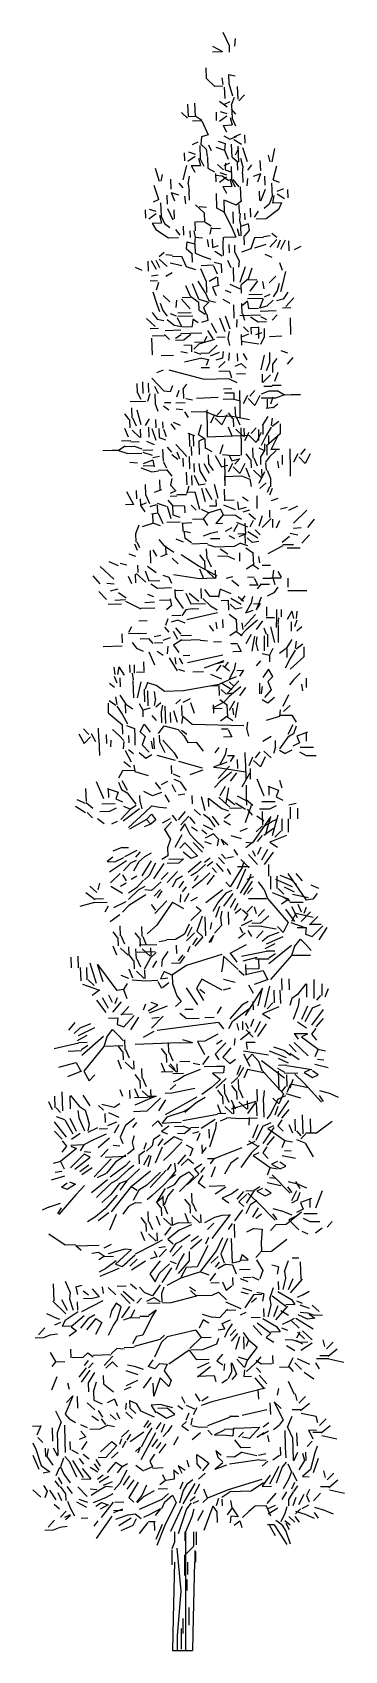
# Model space of a CAD drawing. Header units: metres. Extents: x -1.4 to 1.6, y 0 to 15.7.
import ezdxf

# ---------------------------------------------------------------- set-up
doc = ezdxf.new("R2010")
doc.units = ezdxf.units.M

msp = doc.modelspace()

# ---------------------------------------------------------------- linework, layer by layer
for p, q in [((0.3, 15.557), (0.399, 15.504)), ((0.3, 15.557), (0.399, 15.504)), ((0.4, 15.69), (0.461, 15.563)), ((0.4, 15.69), (0.461, 15.563)), ((0.4, 15.69), (0.461, 15.563)), ((0.461, 15.563), (0.463, 15.499)), ((0.461, 15.563), (0.463, 15.499)), ((0.461, 15.563), (0.463, 15.499)), ((0.517, 15.557), (0.523, 15.63)), ((0.517, 15.557), (0.523, 15.63)), ((0.517, 15.557), (0.523, 15.63)), ((0.517, 15.557), (0.523, 15.63)), ((0.517, 15.557), (0.523, 15.63)), ((0.302, 15.501), (0.399, 15.504)), ((0.302, 15.501), (0.399, 15.504)), ((0.302, 15.501), (0.399, 15.504)), ((0.302, 15.501), (0.399, 15.504)), ((0.302, 15.501), (0.399, 15.504)), ((0.302, 15.501), (0.399, 15.504)), ((0.302, 15.501), (0.399, 15.504)), ((0.302, 15.501), (0.399, 15.504)), ((0.302, 15.501), (0.399, 15.504)), ((0.302, 15.501), (0.399, 15.504)), ((0.302, 15.501), (0.399, 15.504)), ((0.302, 15.501), (0.399, 15.504)), ((0.302, 15.501), (0.399, 15.504)), ((0.302, 15.501), (0.399, 15.504)), ((0.302, 15.501), (0.399, 15.504)), ((0.302, 15.501), (0.399, 15.504)), ((0.302, 15.501), (0.399, 15.504)), ((0.302, 15.501), (0.399, 15.504)), ((0.302, 15.501), (0.399, 15.504)), ((0.302, 15.501), (0.399, 15.504)), ((0.302, 15.501), (0.399, 15.504)), ((0.302, 15.501), (0.399, 15.504)), ((0.302, 15.501), (0.399, 15.504)), ((0.302, 15.501), (0.399, 15.504)), ((0.302, 15.501), (0.399, 15.504)), ((0.302, 15.501), (0.399, 15.504)), ((0.302, 15.501), (0.399, 15.504)), ((0.302, 15.501), (0.399, 15.504)), ((0.302, 15.501), (0.399, 15.504)), ((0.243, 15.242), (0.239, 15.346)), ((0.243, 15.242), (0.239, 15.346)), ((0.243, 15.242), (0.239, 15.346)), ((0.243, 15.242), (0.239, 15.346)), ((0.243, 15.242), (0.239, 15.346)), ((0.243, 15.242), (0.239, 15.346)), ((0.243, 15.242), (0.239, 15.346)), ((0.243, 15.242), (0.239, 15.346)), ((0.322, 15.164), (0.243, 15.242)), ((0.322, 15.164), (0.243, 15.242)), ((0.322, 15.164), (0.243, 15.242)), ((0.322, 15.164), (0.243, 15.242)), ((0.322, 15.164), (0.243, 15.242)), ((0.322, 15.164), (0.243, 15.242)), ((0.322, 15.164), (0.243, 15.242)), ((0.322, 15.164), (0.243, 15.242)), ((0.392, 15.247), (0.402, 15.183)), ((0.392, 15.247), (0.402, 15.183)), ((0.392, 15.247), (0.402, 15.183)), ((0.392, 15.247), (0.402, 15.183)), ((0.392, 15.247), (0.402, 15.183)), ((0.392, 15.247), (0.402, 15.183)), ((0.392, 15.247), (0.402, 15.183)), ((0.392, 15.247), (0.402, 15.183)), ((0.392, 15.247), (0.402, 15.183)), ((0.455, 15.281), (0.52, 15.267)), ((0.455, 15.281), (0.52, 15.267)), ((0.455, 15.281), (0.52, 15.267)), ((0.455, 15.281), (0.52, 15.267)), ((0.455, 15.281), (0.52, 15.267)), ((0.455, 15.281), (0.458, 15.193)), ((0.455, 15.281), (0.458, 15.193)), ((0.455, 15.281), (0.458, 15.193)), ((0.455, 15.281), (0.458, 15.193)), ((0.455, 15.281), (0.458, 15.193)), ((0.455, 15.281), (0.458, 15.193)), ((0.402, 15.167), (0.322, 15.164)), ((0.402, 15.167), (0.322, 15.164)), ((0.402, 15.167), (0.322, 15.164)), ((0.402, 15.167), (0.322, 15.164)), ((0.402, 15.167), (0.322, 15.164)), ((0.402, 15.167), (0.322, 15.164)), ((0.402, 15.167), (0.322, 15.164)), ((0.402, 15.167), (0.322, 15.164)), ((0.415, 15.159), (0.419, 15.047)), ((0.415, 15.159), (0.419, 15.047)), ((0.415, 15.159), (0.419, 15.047)), ((0.415, 15.159), (0.419, 15.047)), ((0.458, 15.193), (0.494, 15.073)), ((0.458, 15.193), (0.494, 15.073)), ((0.458, 15.193), (0.494, 15.073)), ((0.458, 15.193), (0.494, 15.073)), ((0.458, 15.193), (0.494, 15.073)), ((0.458, 15.193), (0.494, 15.073)), ((0.458, 15.193), (0.494, 15.073)), ((0.458, 15.193), (0.494, 15.073)), ((0.548, 15.042), (0.543, 15.163)), ((0.548, 15.042), (0.543, 15.163)), ((0.548, 15.042), (0.543, 15.163)), ((0.556, 15.026), (0.61, 15.084)), ((0.556, 15.026), (0.61, 15.084)), ((0.556, 15.026), (0.61, 15.084)), ((0.067, 14.873), (0.062, 14.994)), ((0.067, 14.873), (0.062, 14.994)), ((0.067, 14.873), (0.062, 14.994)), ((0.135, 14.876), (0.13, 15.004)), ((0.135, 14.876), (0.13, 15.004)), ((0.135, 14.876), (0.13, 15.004)), ((0.135, 14.876), (0.13, 15.004)), ((0.135, 14.876), (0.13, 15.004)), ((0.135, 14.876), (0.13, 15.004)), ((0.135, 14.876), (0.13, 15.004)), ((0.367, 15.021), (0.442, 14.967)), ((0.367, 15.021), (0.442, 14.967)), ((0.367, 15.021), (0.442, 14.967)), ((0.367, 15.021), (0.442, 14.967)), ((0.367, 15.021), (0.442, 14.967)), ((0.367, 15.021), (0.442, 14.967)), ((0.367, 15.021), (0.442, 14.967)), ((0.367, 15.021), (0.442, 14.967)), ((0.375, 14.923), (0.44, 14.901)), ((0.375, 14.923), (0.44, 14.901)), ((0.375, 14.923), (0.44, 14.901)), ((0.375, 14.923), (0.44, 14.901)), ((0.468, 15.015), (0.413, 14.989)), ((0.468, 15.015), (0.413, 14.989)), ((0.511, 15.058), (0.481, 14.984)), ((0.511, 15.058), (0.481, 14.984)), ((0.511, 15.058), (0.481, 14.984)), ((0.511, 15.058), (0.481, 14.984)), ((0.483, 14.944), (0.524, 14.897)), ((0.483, 14.944), (0.524, 14.897)), ((0.483, 14.944), (0.524, 14.897)), ((0.483, 14.944), (0.524, 14.897)), ((0.483, 14.944), (0.524, 14.897)), ((0.483, 14.944), (0.524, 14.897)), ((0.485, 14.983), (0.49, 14.855)), ((0.485, 14.983), (0.49, 14.855)), ((0.485, 14.983), (0.49, 14.855)), ((0.485, 14.983), (0.49, 14.855)), ((0.485, 14.983), (0.49, 14.855)), ((0.485, 14.983), (0.49, 14.855)), ((0.059, 14.857), (0.001, 14.911)), ((0.059, 14.857), (0.001, 14.911)), ((0.059, 14.857), (0.001, 14.911)), ((0.067, 14.873), (0.139, 14.876)), ((0.067, 14.873), (0.139, 14.876)), ((0.108, 14.831), (0.197, 14.834)), ((0.108, 14.831), (0.197, 14.834)), ((0.108, 14.831), (0.197, 14.834)), ((0.108, 14.831), (0.197, 14.834)), ((0.108, 14.831), (0.197, 14.834)), ((0.108, 14.831), (0.197, 14.834)), ((0.108, 14.831), (0.197, 14.834)), ((0.108, 14.831), (0.197, 14.834)), ((0.108, 14.831), (0.197, 14.834)), ((0.108, 14.831), (0.197, 14.834)), ((0.108, 14.831), (0.197, 14.834)), ((0.108, 14.831), (0.197, 14.834)), ((0.108, 14.831), (0.197, 14.834)), ((0.108, 14.831), (0.197, 14.834)), ((0.139, 14.876), (0.197, 14.838)), ((0.197, 14.83), (0.258, 14.695)), ((0.197, 14.83), (0.258, 14.695)), ((0.335, 14.914), (0.337, 14.833)), ((0.335, 14.914), (0.337, 14.833)), ((0.335, 14.914), (0.337, 14.833)), ((0.441, 14.877), (0.37, 14.826)), ((0.441, 14.877), (0.37, 14.826)), ((0.441, 14.877), (0.37, 14.826)), ((0.441, 14.877), (0.37, 14.826)), ((0.441, 14.877), (0.37, 14.826)), ((0.441, 14.877), (0.37, 14.826)), ((0.441, 14.877), (0.37, 14.826)), ((0.441, 14.877), (0.37, 14.826)), ((0.403, 14.787), (0.492, 14.791)), ((0.403, 14.787), (0.438, 14.724)), ((0.403, 14.787), (0.438, 14.724)), ((0.403, 14.787), (0.438, 14.724)), ((0.403, 14.787), (0.438, 14.724)), ((0.403, 14.787), (0.438, 14.724)), ((0.403, 14.787), (0.438, 14.724)), ((0.403, 14.787), (0.438, 14.724)), ((0.403, 14.787), (0.438, 14.724)), ((0.403, 14.787), (0.438, 14.724)), ((0.403, 14.787), (0.438, 14.724)), ((0.403, 14.787), (0.438, 14.724)), ((0.403, 14.787), (0.438, 14.724)), ((0.403, 14.787), (0.438, 14.724)), ((0.403, 14.787), (0.438, 14.724)), ((0.403, 14.787), (0.438, 14.724)), ((0.403, 14.787), (0.438, 14.724)), ((0.473, 14.862), (0.492, 14.791)), ((0.473, 14.862), (0.492, 14.791)), ((0.49, 14.855), (0.524, 14.784)), ((0.49, 14.855), (0.524, 14.784)), ((0.49, 14.855), (0.524, 14.784)), ((0.49, 14.855), (0.524, 14.784)), ((0.49, 14.855), (0.524, 14.784)), ((0.49, 14.855), (0.524, 14.784)), ((0.16, 14.623), (0.104, 14.597)), ((0.16, 14.623), (0.104, 14.597)), ((0.194, 14.677), (0.189, 14.604)), ((0.194, 14.677), (0.189, 14.604)), ((0.194, 14.677), (0.189, 14.604)), ((0.258, 14.695), (0.194, 14.677)), ((0.258, 14.695), (0.194, 14.677)), ((0.258, 14.695), (0.194, 14.677)), ((0.357, 14.634), (0.422, 14.612)), ((0.357, 14.634), (0.422, 14.612)), ((0.357, 14.634), (0.422, 14.612)), ((0.357, 14.634), (0.422, 14.612)), ((0.357, 14.634), (0.422, 14.612)), ((0.357, 14.634), (0.422, 14.612)), ((0.357, 14.634), (0.422, 14.612)), ((0.357, 14.634), (0.422, 14.612)), ((0.411, 14.684), (0.469, 14.654)), ((0.411, 14.684), (0.469, 14.654)), ((0.411, 14.684), (0.469, 14.654)), ((0.422, 14.612), (0.416, 14.548)), ((0.422, 14.612), (0.416, 14.548)), ((0.422, 14.612), (0.416, 14.548)), ((0.422, 14.612), (0.416, 14.548)), ((0.422, 14.612), (0.416, 14.548)), ((0.422, 14.612), (0.416, 14.548)), ((0.422, 14.612), (0.416, 14.548)), ((0.469, 14.654), (0.532, 14.68)), ((0.469, 14.654), (0.532, 14.68)), ((0.469, 14.654), (0.532, 14.68)), ((0.482, 14.606), (0.487, 14.478)), ((0.482, 14.606), (0.487, 14.478)), ((0.572, 14.701), (0.508, 14.674)), ((0.572, 14.701), (0.508, 14.674)), ((0.572, 14.701), (0.508, 14.674)), ((0.572, 14.701), (0.508, 14.674)), ((0.509, 14.65), (0.583, 14.605)), ((0.509, 14.65), (0.583, 14.605)), ((0.509, 14.65), (0.583, 14.605)), ((0.509, 14.65), (0.583, 14.605)), ((0.509, 14.65), (0.583, 14.605)), ((0.509, 14.65), (0.583, 14.605)), ((0.509, 14.65), (0.583, 14.605)), ((0.509, 14.65), (0.583, 14.605)), ((0.612, 14.694), (0.615, 14.614)), ((0.612, 14.694), (0.615, 14.614)), ((0.612, 14.694), (0.615, 14.614)), ((0.027, 14.522), (0.029, 14.442)), ((0.027, 14.522), (0.029, 14.442)), ((0.027, 14.522), (0.029, 14.442)), ((0.133, 14.485), (0.062, 14.435)), ((0.133, 14.485), (0.062, 14.435)), ((0.133, 14.485), (0.062, 14.435)), ((0.133, 14.485), (0.062, 14.435)), ((0.133, 14.485), (0.062, 14.435)), ((0.133, 14.485), (0.062, 14.435)), ((0.133, 14.485), (0.062, 14.435)), ((0.133, 14.485), (0.062, 14.435)), ((0.067, 14.531), (0.132, 14.509)), ((0.067, 14.531), (0.132, 14.509)), ((0.067, 14.531), (0.132, 14.509)), ((0.067, 14.531), (0.132, 14.509)), ((0.165, 14.47), (0.184, 14.399)), ((0.165, 14.47), (0.184, 14.399)), ((0.177, 14.592), (0.182, 14.463)), ((0.177, 14.592), (0.182, 14.463)), ((0.177, 14.592), (0.182, 14.463)), ((0.177, 14.592), (0.182, 14.463)), ((0.177, 14.592), (0.182, 14.463)), ((0.177, 14.592), (0.182, 14.463)), ((0.182, 14.463), (0.216, 14.392)), ((0.182, 14.463), (0.216, 14.392)), ((0.182, 14.463), (0.216, 14.392)), ((0.182, 14.463), (0.216, 14.392)), ((0.182, 14.463), (0.216, 14.392)), ((0.182, 14.463), (0.216, 14.392)), ((0.189, 14.604), (0.239, 14.557)), ((0.189, 14.604), (0.239, 14.557)), ((0.189, 14.604), (0.239, 14.557)), ((0.239, 14.557), (0.249, 14.485)), ((0.239, 14.557), (0.249, 14.485)), ((0.239, 14.557), (0.249, 14.485)), ((0.253, 14.477), (0.257, 14.373)), ((0.253, 14.477), (0.257, 14.373)), ((0.253, 14.477), (0.257, 14.373)), ((0.253, 14.477), (0.257, 14.373)), ((0.253, 14.477), (0.257, 14.373)), ((0.253, 14.477), (0.257, 14.373)), ((0.253, 14.477), (0.257, 14.373)), ((0.253, 14.477), (0.257, 14.373)), ((0.253, 14.477), (0.257, 14.373)), ((0.253, 14.477), (0.257, 14.373)), ((0.253, 14.477), (0.257, 14.373)), ((0.253, 14.477), (0.257, 14.373)), ((0.253, 14.477), (0.257, 14.373)), ((0.253, 14.477), (0.257, 14.373)), ((0.253, 14.477), (0.257, 14.373)), ((0.253, 14.477), (0.257, 14.373)), ((0.253, 14.477), (0.257, 14.373)), ((0.253, 14.477), (0.257, 14.373)), ((0.253, 14.477), (0.257, 14.373)), ((0.253, 14.477), (0.257, 14.373)), ((0.261, 14.598), (0.287, 14.543)), ((0.334, 14.577), (0.416, 14.548)), ((0.334, 14.577), (0.416, 14.548)), ((0.334, 14.577), (0.416, 14.548)), ((0.334, 14.577), (0.416, 14.548)), ((0.334, 14.577), (0.416, 14.548)), ((0.334, 14.577), (0.416, 14.548)), ((0.334, 14.577), (0.416, 14.548)), ((0.416, 14.548), (0.451, 14.46)), ((0.416, 14.548), (0.451, 14.46)), ((0.416, 14.548), (0.451, 14.46)), ((0.416, 14.548), (0.451, 14.46)), ((0.491, 14.478), (0.549, 14.431)), ((0.552, 14.563), (0.522, 14.498)), ((0.552, 14.563), (0.522, 14.498)), ((0.552, 14.563), (0.522, 14.498)), ((0.552, 14.563), (0.522, 14.498)), ((0.552, 14.563), (0.522, 14.498)), ((0.552, 14.563), (0.522, 14.498)), ((0.552, 14.563), (0.522, 14.498)), ((0.552, 14.563), (0.522, 14.498)), ((0.552, 14.563), (0.522, 14.498)), ((0.552, 14.563), (0.522, 14.498)), ((0.552, 14.563), (0.522, 14.498)), ((0.552, 14.563), (0.522, 14.498)), ((0.552, 14.563), (0.522, 14.498)), ((0.552, 14.563), (0.522, 14.498)), ((0.552, 14.563), (0.522, 14.498)), ((0.552, 14.563), (0.522, 14.498)), ((0.547, 14.584), (0.553, 14.432)), ((0.547, 14.584), (0.553, 14.432)), ((0.547, 14.584), (0.553, 14.432)), ((0.547, 14.584), (0.553, 14.432)), ((0.547, 14.584), (0.553, 14.432)), ((0.594, 14.392), (0.576, 14.464)), ((0.594, 14.392), (0.576, 14.464)), ((0.594, 14.392), (0.576, 14.464)), ((0.641, 14.434), (0.596, 14.569)), ((0.641, 14.434), (0.596, 14.569)), ((0.641, 14.434), (0.596, 14.569)), ((0.641, 14.434), (0.596, 14.569)), ((0.641, 14.434), (0.596, 14.569)), ((0.641, 14.434), (0.596, 14.569)), ((0.84, 14.497), (0.858, 14.433)), ((0.84, 14.497), (0.858, 14.433)), ((0.84, 14.497), (0.858, 14.433)), ((0.84, 14.497), (0.858, 14.433)), ((0.84, 14.497), (0.858, 14.433)), ((0.902, 14.564), (0.875, 14.434)), ((0.902, 14.564), (0.875, 14.434)), ((0.902, 14.564), (0.875, 14.434)), ((0.902, 14.564), (0.875, 14.434)), ((-0.254, 14.371), (-0.217, 14.244)), ((-0.254, 14.371), (-0.217, 14.244)), ((-0.254, 14.371), (-0.217, 14.244)), ((-0.254, 14.371), (-0.217, 14.244)), ((-0.187, 14.309), (-0.201, 14.244)), ((-0.187, 14.309), (-0.201, 14.244)), ((-0.187, 14.309), (-0.201, 14.244)), ((-0.187, 14.309), (-0.201, 14.244)), ((-0.187, 14.309), (-0.201, 14.244)), ((0.016, 14.26), (0.051, 14.398)), ((0.016, 14.26), (0.051, 14.398)), ((0.016, 14.26), (0.051, 14.398)), ((0.016, 14.26), (0.051, 14.398)), ((0.016, 14.26), (0.051, 14.398)), ((0.016, 14.26), (0.051, 14.398)), ((0.065, 14.221), (0.079, 14.294)), ((0.065, 14.221), (0.079, 14.294)), ((0.065, 14.221), (0.079, 14.294)), ((0.095, 14.396), (0.184, 14.399)), ((0.095, 14.396), (0.13, 14.332)), ((0.095, 14.396), (0.13, 14.332)), ((0.095, 14.396), (0.13, 14.332)), ((0.095, 14.396), (0.13, 14.332)), ((0.095, 14.396), (0.13, 14.332)), ((0.095, 14.396), (0.13, 14.332)), ((0.095, 14.396), (0.13, 14.332)), ((0.095, 14.396), (0.13, 14.332)), ((0.095, 14.396), (0.13, 14.332)), ((0.095, 14.396), (0.13, 14.332)), ((0.095, 14.396), (0.13, 14.332)), ((0.095, 14.396), (0.13, 14.332)), ((0.095, 14.396), (0.13, 14.332)), ((0.095, 14.396), (0.13, 14.332)), ((0.095, 14.396), (0.13, 14.332)), ((0.095, 14.396), (0.13, 14.332)), ((0.257, 14.373), (0.319, 14.335)), ((0.257, 14.373), (0.319, 14.335)), ((0.257, 14.373), (0.319, 14.335)), ((0.257, 14.373), (0.319, 14.335)), ((0.257, 14.373), (0.319, 14.335)), ((0.257, 14.373), (0.319, 14.335)), ((0.257, 14.373), (0.319, 14.335)), ((0.257, 14.373), (0.319, 14.335)), ((0.257, 14.373), (0.319, 14.335)), ((0.257, 14.373), (0.319, 14.335)), ((0.257, 14.373), (0.319, 14.335)), ((0.257, 14.373), (0.319, 14.335)), ((0.257, 14.373), (0.319, 14.335)), ((0.257, 14.373), (0.319, 14.335)), ((0.257, 14.373), (0.319, 14.335)), ((0.257, 14.373), (0.319, 14.335)), ((0.257, 14.373), (0.319, 14.335)), ((0.257, 14.373), (0.319, 14.335)), ((0.257, 14.373), (0.319, 14.335)), ((0.257, 14.373), (0.319, 14.335)), ((0.328, 14.303), (0.393, 14.297)), ((0.328, 14.303), (0.393, 14.297)), ((0.328, 14.303), (0.393, 14.297)), ((0.328, 14.303), (0.393, 14.297)), ((0.331, 14.319), (0.334, 14.239)), ((0.331, 14.319), (0.334, 14.239)), ((0.331, 14.319), (0.334, 14.239)), ((0.407, 14.354), (0.348, 14.408)), ((0.407, 14.354), (0.348, 14.408)), ((0.407, 14.354), (0.348, 14.408)), ((0.407, 14.354), (0.348, 14.408)), ((0.407, 14.354), (0.348, 14.408)), ((0.407, 14.354), (0.348, 14.408)), ((0.371, 14.329), (0.436, 14.307)), ((0.371, 14.329), (0.436, 14.307)), ((0.371, 14.329), (0.436, 14.307)), ((0.371, 14.329), (0.436, 14.307)), ((0.393, 14.297), (0.458, 14.251)), ((0.393, 14.297), (0.458, 14.251)), ((0.393, 14.297), (0.458, 14.251)), ((0.465, 14.42), (0.409, 14.394)), ((0.465, 14.42), (0.409, 14.394)), ((0.428, 14.419), (0.423, 14.355)), ((0.428, 14.419), (0.423, 14.355)), ((0.428, 14.419), (0.423, 14.355)), ((0.428, 14.419), (0.423, 14.355)), ((0.428, 14.419), (0.423, 14.355)), ((0.428, 14.419), (0.423, 14.355)), ((0.423, 14.355), (0.488, 14.333)), ((0.423, 14.355), (0.488, 14.333)), ((0.423, 14.355), (0.488, 14.333)), ((0.423, 14.355), (0.488, 14.333)), ((0.423, 14.355), (0.488, 14.333)), ((0.423, 14.355), (0.488, 14.333)), ((0.423, 14.355), (0.488, 14.333)), ((0.423, 14.355), (0.488, 14.333)), ((0.423, 14.355), (0.488, 14.333)), ((0.423, 14.355), (0.488, 14.333)), ((0.423, 14.355), (0.488, 14.333)), ((0.423, 14.355), (0.488, 14.333)), ((0.482, 14.389), (0.486, 14.26)), ((0.482, 14.389), (0.486, 14.26)), ((0.482, 14.389), (0.486, 14.26)), ((0.482, 14.389), (0.486, 14.26)), ((0.482, 14.389), (0.486, 14.26)), ((0.482, 14.389), (0.486, 14.26)), ((0.541, 14.431), (0.544, 14.351)), ((0.594, 14.392), (0.589, 14.319)), ((0.594, 14.392), (0.589, 14.319)), ((0.594, 14.392), (0.589, 14.319)), ((0.594, 14.392), (0.589, 14.319)), ((0.593, 14.319), (0.596, 14.231)), ((0.593, 14.319), (0.596, 14.231)), ((0.593, 14.319), (0.596, 14.231)), ((0.644, 14.353), (0.683, 14.403)), ((0.644, 14.353), (0.683, 14.403)), ((0.644, 14.353), (0.683, 14.403)), ((0.644, 14.353), (0.683, 14.403)), ((0.644, 14.353), (0.683, 14.403)), ((0.766, 14.317), (0.694, 14.291)), ((0.766, 14.317), (0.694, 14.291)), ((0.766, 14.317), (0.694, 14.291)), ((0.766, 14.317), (0.694, 14.291)), ((0.766, 14.317), (0.694, 14.291)), ((0.766, 14.317), (0.737, 14.236)), ((0.766, 14.317), (0.737, 14.236)), ((0.766, 14.317), (0.737, 14.236)), ((0.761, 14.446), (0.765, 14.35)), ((0.761, 14.446), (0.765, 14.35)), ((0.761, 14.446), (0.765, 14.35)), ((0.761, 14.446), (0.765, 14.35)), ((0.761, 14.446), (0.765, 14.35)), ((0.761, 14.446), (0.765, 14.35)), ((0.81, 14.206), (0.807, 14.295)), ((0.81, 14.206), (0.807, 14.295)), ((0.81, 14.206), (0.807, 14.295)), ((0.81, 14.206), (0.807, 14.295)), ((0.81, 14.206), (0.807, 14.295)), ((0.81, 14.206), (0.807, 14.295)), ((0.81, 14.206), (0.807, 14.295)), ((0.81, 14.206), (0.807, 14.295)), ((0.889, 14.257), (0.924, 14.395)), ((0.889, 14.257), (0.924, 14.395)), ((0.889, 14.257), (0.924, 14.395)), ((0.889, 14.257), (0.924, 14.395)), ((0.889, 14.257), (0.924, 14.395)), ((0.889, 14.257), (0.924, 14.395)), ((0.889, 14.257), (0.924, 14.395)), ((0.889, 14.257), (0.924, 14.395)), ((-0.219, 14.067), (-0.264, 14.202)), ((-0.219, 14.067), (-0.264, 14.202)), ((-0.219, 14.067), (-0.264, 14.202)), ((-0.219, 14.067), (-0.264, 14.202)), ((-0.219, 14.067), (-0.264, 14.202)), ((-0.219, 14.067), (-0.264, 14.202)), ((-0.219, 14.067), (-0.264, 14.202)), ((-0.219, 14.067), (-0.264, 14.202)), ((-0.105, 14.264), (-0.102, 14.167)), ((-0.105, 14.264), (-0.102, 14.167)), ((-0.105, 14.264), (-0.102, 14.167)), ((-0.105, 14.264), (-0.102, 14.167)), ((-0.105, 14.264), (-0.102, 14.167)), ((-0.105, 14.264), (-0.102, 14.167)), ((-0.101, 14.135), (-0.028, 14.114)), ((-0.101, 14.135), (-0.066, 14.056)), ((-0.101, 14.135), (-0.028, 14.114)), ((-0.101, 14.135), (-0.028, 14.114)), ((-0.101, 14.135), (-0.028, 14.114)), ((-0.101, 14.135), (-0.066, 14.056)), ((-0.101, 14.135), (-0.028, 14.114)), ((-0.101, 14.135), (-0.066, 14.056)), ((0.018, 14.18), (-0.023, 14.226)), ((0.018, 14.18), (-0.023, 14.226)), ((0.018, 14.18), (-0.023, 14.226)), ((0.018, 14.18), (-0.023, 14.226)), ((0.018, 14.18), (-0.023, 14.226)), ((0.065, 14.221), (0.076, 14.149)), ((0.065, 14.221), (0.076, 14.149)), ((0.065, 14.221), (0.076, 14.149)), ((0.065, 14.221), (0.076, 14.149)), ((0.072, 14.149), (0.075, 14.061)), ((0.072, 14.149), (0.075, 14.061)), ((0.072, 14.149), (0.075, 14.061)), ((0.437, 14.283), (0.367, 14.232)), ((0.437, 14.283), (0.367, 14.232)), ((0.437, 14.283), (0.367, 14.232)), ((0.437, 14.283), (0.367, 14.232)), ((0.437, 14.283), (0.367, 14.232)), ((0.437, 14.283), (0.367, 14.232)), ((0.437, 14.283), (0.367, 14.232)), ((0.437, 14.283), (0.367, 14.232)), ((0.4, 14.193), (0.489, 14.196)), ((0.4, 14.193), (0.435, 14.13)), ((0.4, 14.193), (0.435, 14.13)), ((0.4, 14.193), (0.435, 14.13)), ((0.4, 14.193), (0.435, 14.13)), ((0.4, 14.193), (0.435, 14.13)), ((0.4, 14.193), (0.435, 14.13)), ((0.4, 14.193), (0.435, 14.13)), ((0.4, 14.193), (0.435, 14.13)), ((0.4, 14.193), (0.435, 14.13)), ((0.4, 14.193), (0.435, 14.13)), ((0.4, 14.193), (0.435, 14.13)), ((0.4, 14.193), (0.435, 14.13)), ((0.4, 14.193), (0.435, 14.13)), ((0.4, 14.193), (0.435, 14.13)), ((0.4, 14.193), (0.435, 14.13)), ((0.4, 14.193), (0.435, 14.13)), ((0.47, 14.268), (0.489, 14.196)), ((0.47, 14.268), (0.489, 14.196)), ((0.486, 14.26), (0.521, 14.189)), ((0.486, 14.26), (0.521, 14.189)), ((0.486, 14.26), (0.521, 14.189)), ((0.486, 14.26), (0.521, 14.189)), ((0.486, 14.26), (0.521, 14.189)), ((0.486, 14.26), (0.521, 14.189)), ((0.498, 14.261), (0.557, 14.19)), ((0.569, 14.191), (0.574, 14.054)), ((0.569, 14.191), (0.574, 14.054)), ((0.569, 14.191), (0.574, 14.054)), ((0.569, 14.191), (0.574, 14.054)), ((0.639, 14.273), (0.633, 14.2)), ((0.639, 14.273), (0.633, 14.2)), ((0.639, 14.273), (0.633, 14.2)), ((0.639, 14.273), (0.633, 14.2)), ((0.752, 14.148), (0.755, 14.059)), ((0.811, 14.166), (0.767, 14.052)), ((0.811, 14.166), (0.767, 14.052)), ((0.811, 14.166), (0.767, 14.052)), ((0.811, 14.166), (0.767, 14.052)), ((0.811, 14.166), (0.767, 14.052)), ((0.811, 14.166), (0.767, 14.052)), ((0.811, 14.166), (0.767, 14.052)), ((0.874, 14.225), (0.878, 14.096)), ((0.874, 14.225), (0.878, 14.096)), ((0.874, 14.225), (0.878, 14.096)), ((0.874, 14.225), (0.878, 14.096)), ((0.874, 14.225), (0.878, 14.096)), ((0.874, 14.225), (0.878, 14.096)), ((0.889, 14.257), (0.946, 14.235)), ((0.889, 14.257), (0.946, 14.235)), ((0.988, 14.172), (0.925, 14.146)), ((0.988, 14.172), (0.925, 14.146)), ((0.988, 14.172), (0.925, 14.146)), ((0.988, 14.172), (0.925, 14.146)), ((1.029, 14.166), (1.032, 14.085)), ((1.029, 14.166), (1.032, 14.085)), ((1.029, 14.166), (1.032, 14.085)), ((-0.219, 14.067), (-0.274, 14.041)), ((-0.219, 14.067), (-0.274, 14.041)), ((-0.202, 14.035), (-0.197, 13.907)), ((-0.202, 14.035), (-0.197, 13.907)), ((-0.202, 14.035), (-0.197, 13.907)), ((-0.202, 14.035), (-0.197, 13.907)), ((-0.202, 14.035), (-0.197, 13.907)), ((-0.202, 14.035), (-0.197, 13.907)), ((-0.137, 14.021), (-0.14, 14.11)), ((-0.137, 14.021), (-0.14, 14.11)), ((-0.137, 14.021), (-0.14, 14.11)), ((-0.137, 14.021), (-0.14, 14.11)), ((-0.137, 14.021), (-0.14, 14.11)), ((-0.137, 14.021), (-0.14, 14.11)), ((-0.137, 14.021), (-0.14, 14.11)), ((-0.137, 14.021), (-0.14, 14.11)), ((-0.136, 13.981), (-0.083, 13.87)), ((-0.136, 13.981), (-0.083, 13.87)), ((-0.136, 13.981), (-0.083, 13.87)), ((-0.136, 13.981), (-0.083, 13.87)), ((-0.136, 13.981), (-0.083, 13.87)), ((-0.136, 13.981), (-0.083, 13.87)), ((-0.136, 13.981), (-0.083, 13.87)), ((0.029, 14.1), (0.04, 14.027)), ((0.029, 14.1), (0.04, 14.027)), ((0.029, 14.1), (0.04, 14.027)), ((0.029, 14.1), (0.04, 14.027)), ((0.137, 14.015), (0.22, 13.937)), ((0.17, 14), (0.242, 13.994)), ((0.17, 14), (0.242, 13.994)), ((0.17, 14), (0.242, 13.994)), ((0.17, 14), (0.242, 13.994)), ((0.17, 14), (0.242, 13.994)), ((0.17, 14), (0.242, 13.994)), ((0.17, 14), (0.242, 13.994)), ((0.17, 14), (0.242, 13.994)), ((0.17, 14), (0.242, 13.994)), ((0.343, 13.982), (0.338, 14.126)), ((0.413, 13.944), (0.343, 13.982)), ((0.409, 14.065), (0.413, 13.944)), ((0.409, 14.065), (0.413, 13.944)), ((0.409, 14.065), (0.413, 13.944)), ((0.531, 14.012), (0.425, 14.057)), ((0.531, 14.012), (0.425, 14.057)), ((0.531, 14.012), (0.425, 14.057)), ((0.586, 14.055), (0.531, 14.012)), ((0.586, 14.055), (0.531, 14.012)), ((0.555, 14.02), (0.558, 13.932)), ((0.555, 14.02), (0.558, 13.932)), ((0.672, 13.896), (0.669, 13.984)), ((0.672, 13.896), (0.669, 13.984)), ((0.672, 13.896), (0.669, 13.984)), ((0.672, 13.896), (0.669, 13.984)), ((0.672, 13.896), (0.669, 13.984)), ((0.849, 14.023), (0.802, 13.981)), ((0.849, 14.023), (0.802, 13.981)), ((0.849, 14.023), (0.802, 13.981)), ((0.878, 14.096), (0.849, 14.023)), ((0.878, 14.096), (0.849, 14.023)), ((0.878, 14.096), (0.849, 14.023)), ((0.878, 14.096), (0.849, 14.023)), ((0.878, 14.096), (0.849, 14.023)), ((0.878, 14.096), (0.849, 14.023)), ((0.894, 14.105), (0.881, 14.032)), ((0.894, 14.105), (0.881, 14.032)), ((0.969, 14.035), (0.881, 14.032)), ((0.926, 14.122), (1, 14.076)), ((0.926, 14.122), (1, 14.076)), ((0.926, 14.122), (1, 14.076)), ((0.926, 14.122), (1, 14.076)), ((0.926, 14.122), (1, 14.076)), ((0.926, 14.122), (1, 14.076)), ((0.926, 14.122), (1, 14.076)), ((0.926, 14.122), (1, 14.076)), ((0.969, 14.035), (0.939, 13.969)), ((0.969, 14.035), (0.939, 13.969)), ((0.969, 14.035), (0.939, 13.969)), ((0.969, 14.035), (0.939, 13.969)), ((0.969, 14.035), (0.939, 13.969)), ((0.969, 14.035), (0.939, 13.969)), ((0.969, 14.035), (0.939, 13.969)), ((0.969, 14.035), (0.939, 13.969)), ((0.969, 14.035), (0.939, 13.969)), ((0.969, 14.035), (0.939, 13.969)), ((0.969, 14.035), (0.939, 13.969)), ((0.969, 14.035), (0.939, 13.969)), ((0.969, 14.035), (0.939, 13.969)), ((0.969, 14.035), (0.939, 13.969)), ((0.969, 14.035), (0.939, 13.969)), ((0.969, 14.035), (0.939, 13.969)), ((-0.352, 13.966), (-0.349, 13.885)), ((-0.352, 13.966), (-0.349, 13.885)), ((-0.352, 13.966), (-0.349, 13.885)), ((-0.246, 13.929), (-0.317, 13.878)), ((-0.246, 13.929), (-0.317, 13.878)), ((-0.246, 13.929), (-0.317, 13.878)), ((-0.246, 13.929), (-0.317, 13.878)), ((-0.246, 13.929), (-0.317, 13.878)), ((-0.246, 13.929), (-0.317, 13.878)), ((-0.246, 13.929), (-0.317, 13.878)), ((-0.246, 13.929), (-0.317, 13.878)), ((-0.312, 13.975), (-0.247, 13.953)), ((-0.312, 13.975), (-0.247, 13.953)), ((-0.312, 13.975), (-0.247, 13.953)), ((-0.312, 13.975), (-0.247, 13.953)), ((-0.283, 13.839), (-0.195, 13.842)), ((-0.283, 13.839), (-0.249, 13.776)), ((-0.283, 13.839), (-0.249, 13.776)), ((-0.283, 13.839), (-0.249, 13.776)), ((-0.283, 13.839), (-0.249, 13.776)), ((-0.283, 13.839), (-0.249, 13.776)), ((-0.283, 13.839), (-0.249, 13.776)), ((-0.283, 13.839), (-0.249, 13.776)), ((-0.283, 13.839), (-0.249, 13.776)), ((-0.283, 13.839), (-0.249, 13.776)), ((-0.283, 13.839), (-0.249, 13.776)), ((-0.283, 13.839), (-0.249, 13.776)), ((-0.283, 13.839), (-0.249, 13.776)), ((-0.283, 13.839), (-0.249, 13.776)), ((-0.283, 13.839), (-0.249, 13.776)), ((-0.283, 13.839), (-0.249, 13.776)), ((-0.283, 13.839), (-0.249, 13.776)), ((-0.214, 13.914), (-0.195, 13.842)), ((-0.214, 13.914), (-0.195, 13.842)), ((-0.197, 13.907), (-0.163, 13.835)), ((-0.197, 13.907), (-0.163, 13.835)), ((-0.197, 13.907), (-0.163, 13.835)), ((-0.197, 13.907), (-0.163, 13.835)), ((-0.197, 13.907), (-0.163, 13.835)), ((-0.197, 13.907), (-0.163, 13.835)), ((-0.163, 13.835), (-0.113, 13.797)), ((-0.163, 13.835), (-0.113, 13.797)), ((-0.163, 13.835), (-0.113, 13.797)), ((-0.075, 13.967), (-0.072, 13.879)), ((0.13, 13.854), (0.133, 13.765)), ((0.13, 13.854), (0.133, 13.765)), ((0.143, 13.85), (0.231, 13.853)), ((0.143, 13.85), (0.231, 13.853)), ((0.143, 13.85), (0.231, 13.853)), ((0.143, 13.85), (0.231, 13.853)), ((0.143, 13.85), (0.231, 13.853)), ((0.22, 13.937), (0.223, 13.849)), ((0.231, 13.849), (0.289, 13.811)), ((0.413, 13.944), (0.491, 13.786)), ((0.413, 13.944), (0.491, 13.786)), ((0.413, 13.944), (0.491, 13.786)), ((0.497, 13.947), (0.501, 13.834)), ((0.497, 13.947), (0.501, 13.834)), ((0.497, 13.947), (0.501, 13.834)), ((0.497, 13.947), (0.501, 13.834)), ((0.497, 13.947), (0.501, 13.834)), ((0.497, 13.947), (0.501, 13.834)), ((0.57, 13.932), (0.564, 13.868)), ((0.57, 13.932), (0.564, 13.868)), ((0.57, 13.932), (0.564, 13.868)), ((0.564, 13.868), (0.575, 13.804)), ((0.646, 13.83), (0.575, 13.804)), ((0.646, 13.83), (0.575, 13.804)), ((0.646, 13.83), (0.575, 13.804)), ((0.646, 13.83), (0.575, 13.804)), ((0.646, 13.83), (0.575, 13.804)), ((0.61, 13.934), (0.613, 13.869)), ((0.61, 13.934), (0.613, 13.869)), ((0.61, 13.934), (0.613, 13.869)), ((0.61, 13.934), (0.613, 13.869)), ((0.646, 13.83), (0.656, 13.766)), ((0.708, 13.897), (0.746, 13.955)), ((0.708, 13.897), (0.746, 13.955)), ((0.708, 13.897), (0.746, 13.955)), ((0.821, 13.881), (0.725, 13.877)), ((0.821, 13.881), (0.725, 13.877)), ((0.821, 13.881), (0.725, 13.877)), ((0.821, 13.881), (0.725, 13.877)), ((0.821, 13.881), (0.725, 13.877)), ((0.821, 13.881), (0.725, 13.877)), ((0.821, 13.881), (0.725, 13.877)), ((0.821, 13.881), (0.725, 13.877)), ((0.821, 13.881), (0.725, 13.877)), ((0.821, 13.881), (0.725, 13.877)), ((0.821, 13.881), (0.725, 13.877)), ((0.821, 13.881), (0.725, 13.877)), ((0.821, 13.881), (0.725, 13.877)), ((0.821, 13.881), (0.725, 13.877)), ((0.821, 13.881), (0.725, 13.877)), ((0.821, 13.881), (0.725, 13.877)), ((0.939, 13.969), (0.821, 13.881)), ((0.939, 13.969), (0.821, 13.881)), ((0.939, 13.969), (0.821, 13.881)), ((0.939, 13.969), (0.821, 13.881)), ((0.939, 13.969), (0.821, 13.881)), ((0.939, 13.969), (0.821, 13.881)), ((0.939, 13.969), (0.821, 13.881)), ((0.939, 13.969), (0.821, 13.881)), ((0.939, 13.969), (0.821, 13.881)), ((0.939, 13.969), (0.821, 13.881)), ((0.939, 13.969), (0.821, 13.881)), ((0.939, 13.969), (0.821, 13.881)), ((0.939, 13.969), (0.821, 13.881)), ((0.939, 13.969), (0.821, 13.881)), ((0.939, 13.969), (0.821, 13.881)), ((0.939, 13.969), (0.821, 13.881)), ((-0.249, 13.776), (-0.126, 13.696)), ((-0.249, 13.776), (-0.126, 13.696)), ((-0.249, 13.776), (-0.126, 13.696)), ((-0.249, 13.776), (-0.126, 13.696)), ((-0.249, 13.776), (-0.126, 13.696)), ((-0.249, 13.776), (-0.126, 13.696)), ((-0.249, 13.776), (-0.126, 13.696)), ((-0.249, 13.776), (-0.126, 13.696)), ((-0.249, 13.776), (-0.126, 13.696)), ((-0.249, 13.776), (-0.126, 13.696)), ((-0.249, 13.776), (-0.126, 13.696)), ((-0.249, 13.776), (-0.126, 13.696)), ((-0.249, 13.776), (-0.126, 13.696)), ((-0.249, 13.776), (-0.126, 13.696)), ((-0.249, 13.776), (-0.126, 13.696)), ((-0.249, 13.776), (-0.126, 13.696)), ((-0.126, 13.696), (-0.029, 13.699)), ((-0.126, 13.696), (-0.029, 13.699)), ((-0.126, 13.696), (-0.029, 13.699)), ((-0.126, 13.696), (-0.029, 13.699)), ((-0.126, 13.696), (-0.029, 13.699)), ((-0.126, 13.696), (-0.029, 13.699)), ((-0.126, 13.696), (-0.029, 13.699)), ((-0.126, 13.696), (-0.029, 13.699)), ((-0.126, 13.696), (-0.029, 13.699)), ((-0.126, 13.696), (-0.029, 13.699)), ((-0.126, 13.696), (-0.029, 13.699)), ((-0.126, 13.696), (-0.029, 13.699)), ((-0.126, 13.696), (-0.029, 13.699)), ((-0.126, 13.696), (-0.029, 13.699)), ((-0.126, 13.696), (-0.029, 13.699)), ((-0.126, 13.696), (-0.029, 13.699)), ((-0.014, 13.72), (-0.056, 13.775)), ((-0.014, 13.72), (-0.056, 13.775)), ((-0.014, 13.72), (-0.056, 13.775)), ((0.022, 13.721), (0.019, 13.81)), ((0.022, 13.721), (0.019, 13.81)), ((0.022, 13.721), (0.019, 13.81)), ((0.022, 13.721), (0.019, 13.81)), ((0.022, 13.721), (0.019, 13.81)), ((0.081, 13.763), (0.083, 13.699)), ((0.081, 13.763), (0.083, 13.699)), ((0.081, 13.763), (0.083, 13.699)), ((0.081, 13.763), (0.083, 13.699)), ((0.121, 13.765), (0.132, 13.701)), ((0.121, 13.765), (0.132, 13.701)), ((0.121, 13.765), (0.132, 13.701)), ((0.132, 13.701), (0.126, 13.636)), ((0.132, 13.701), (0.204, 13.695)), ((0.264, 13.609), (0.253, 13.681)), ((0.264, 13.609), (0.253, 13.681)), ((0.264, 13.609), (0.253, 13.681)), ((0.289, 13.795), (0.276, 13.73)), ((0.289, 13.795), (0.276, 13.73)), ((0.289, 13.795), (0.276, 13.73)), ((0.29, 13.787), (0.378, 13.79)), ((0.29, 13.787), (0.378, 13.79)), ((0.29, 13.787), (0.378, 13.79)), ((0.297, 13.682), (0.3, 13.602)), ((0.297, 13.682), (0.3, 13.602)), ((0.297, 13.682), (0.3, 13.602)), ((0.405, 13.702), (0.4, 13.63)), ((0.526, 13.702), (0.413, 13.699)), ((0.526, 13.702), (0.413, 13.699)), ((0.526, 13.702), (0.413, 13.699)), ((0.491, 13.786), (0.526, 13.702)), ((0.491, 13.786), (0.526, 13.702)), ((0.491, 13.786), (0.526, 13.702)), ((0.539, 13.787), (0.558, 13.716)), ((0.571, 13.804), (0.574, 13.715)), ((0.571, 13.804), (0.574, 13.715)), ((0.571, 13.804), (0.574, 13.715)), ((0.606, 13.716), (0.609, 13.628)), ((0.606, 13.716), (0.609, 13.628)), ((0.656, 13.766), (0.61, 13.716)), ((0.707, 13.696), (0.671, 13.59)), ((0.796, 13.699), (0.707, 13.696)), ((0.795, 13.707), (0.859, 13.717)), ((0.795, 13.707), (0.859, 13.717)), ((0.795, 13.707), (0.859, 13.717)), ((0.925, 13.679), (0.855, 13.604)), ((0.925, 13.679), (0.855, 13.604)), ((0.875, 13.742), (0.924, 13.703)), ((0.875, 13.742), (0.924, 13.703)), ((0.875, 13.742), (0.924, 13.703)), ((0.957, 13.672), (0.928, 13.599)), ((0.957, 13.672), (0.928, 13.599)), ((0.957, 13.672), (0.928, 13.599)), ((0.957, 13.672), (0.928, 13.599)), ((0.957, 13.672), (0.928, 13.599)), ((1.006, 13.674), (0.961, 13.584)), ((1.006, 13.674), (0.961, 13.584)), ((1.038, 13.667), (1.041, 13.571)), ((-0.169, 13.553), (-0.216, 13.512)), ((-0.169, 13.553), (-0.216, 13.512)), ((-0.169, 13.553), (-0.216, 13.512)), ((-0.087, 13.524), (-0.152, 13.53)), ((-0.087, 13.524), (-0.152, 13.53)), ((-0.087, 13.524), (-0.152, 13.53)), ((-0.087, 13.516), (0.001, 13.519)), ((0.001, 13.519), (0.045, 13.416)), ((0.053, 13.658), (0.047, 13.593)), ((0.047, 13.593), (0.097, 13.547)), ((0.053, 13.658), (0.126, 13.636)), ((0.053, 13.658), (0.126, 13.636)), ((0.053, 13.658), (0.126, 13.636)), ((0.053, 13.658), (0.126, 13.636)), ((0.053, 13.658), (0.126, 13.636)), ((0.101, 13.547), (0.104, 13.458)), ((0.101, 13.547), (0.104, 13.458)), ((0.13, 13.636), (0.133, 13.548)), ((0.13, 13.636), (0.133, 13.548)), ((0.13, 13.636), (0.133, 13.548)), ((0.137, 13.548), (0.202, 13.518)), ((0.137, 13.548), (0.202, 13.518)), ((0.137, 13.548), (0.202, 13.518)), ((0.202, 13.518), (0.284, 13.489)), ((0.202, 13.518), (0.284, 13.489)), ((0.202, 13.518), (0.284, 13.489)), ((0.3, 13.602), (0.36, 13.62)), ((0.3, 13.602), (0.36, 13.62)), ((0.3, 13.602), (0.36, 13.62)), ((0.396, 13.517), (0.322, 13.563)), ((0.396, 13.517), (0.322, 13.563)), ((0.4, 13.63), (0.403, 13.525)), ((0.46, 13.632), (0.463, 13.551)), ((0.46, 13.632), (0.463, 13.551)), ((0.513, 13.626), (0.515, 13.561)), ((0.515, 13.561), (0.558, 13.474)), ((0.671, 13.59), (0.583, 13.555)), ((0.671, 13.59), (0.583, 13.555)), ((0.671, 13.59), (0.583, 13.555)), ((0.711, 13.599), (0.822, 13.635)), ((0.711, 13.599), (0.822, 13.635)), ((0.711, 13.599), (0.822, 13.635)), ((0.711, 13.599), (0.822, 13.635)), ((0.711, 13.599), (0.822, 13.635)), ((0.711, 13.599), (0.822, 13.635)), ((0.809, 13.538), (0.875, 13.508)), ((1.097, 13.581), (1.161, 13.615)), ((-0.38, 13.377), (-0.445, 13.407)), ((-0.327, 13.468), (-0.323, 13.371)), ((-0.295, 13.477), (-0.244, 13.39)), ((-0.295, 13.477), (-0.244, 13.39)), ((-0.247, 13.478), (-0.212, 13.407)), ((-0.247, 13.478), (-0.212, 13.407)), ((-0.247, 13.478), (-0.212, 13.407)), ((-0.247, 13.478), (-0.212, 13.407)), ((-0.247, 13.478), (-0.212, 13.407)), ((-0.215, 13.488), (-0.14, 13.418)), ((-0.215, 13.488), (-0.14, 13.418)), ((-0.09, 13.355), (-0.153, 13.321)), ((0.005, 13.423), (-0.109, 13.451)), ((0.005, 13.423), (-0.109, 13.451)), ((0.005, 13.423), (-0.109, 13.451)), ((0.005, 13.423), (-0.109, 13.451)), ((0.005, 13.423), (-0.109, 13.451)), ((0.005, 13.423), (-0.109, 13.451)), ((0.045, 13.416), (0.135, 13.387)), ((0.045, 13.416), (0.135, 13.387)), ((0.045, 13.416), (0.135, 13.387)), ((0.183, 13.397), (0.235, 13.278)), ((0.183, 13.397), (0.235, 13.278)), ((0.31, 13.429), (0.19, 13.425)), ((0.31, 13.429), (0.19, 13.425)), ((0.31, 13.425), (0.345, 13.346)), ((0.31, 13.425), (0.345, 13.346)), ((0.31, 13.425), (0.345, 13.346)), ((0.31, 13.425), (0.345, 13.346)), ((0.31, 13.425), (0.345, 13.346)), ((0.317, 13.458), (0.382, 13.444)), ((0.317, 13.458), (0.382, 13.444)), ((0.317, 13.458), (0.382, 13.444)), ((0.317, 13.458), (0.382, 13.444)), ((0.317, 13.458), (0.382, 13.444)), ((0.317, 13.458), (0.382, 13.444)), ((0.317, 13.458), (0.382, 13.444)), ((0.317, 13.458), (0.382, 13.444)), ((0.317, 13.458), (0.382, 13.444)), ((0.317, 13.458), (0.382, 13.444)), ((0.317, 13.458), (0.382, 13.444)), ((0.317, 13.458), (0.382, 13.444)), ((0.317, 13.458), (0.382, 13.444)), ((0.317, 13.458), (0.382, 13.444)), ((0.317, 13.458), (0.382, 13.444)), ((0.317, 13.458), (0.382, 13.444)), ((0.317, 13.458), (0.382, 13.444)), ((0.317, 13.458), (0.382, 13.444)), ((0.317, 13.458), (0.382, 13.444)), ((0.317, 13.458), (0.382, 13.444)), ((0.317, 13.458), (0.382, 13.444)), ((0.386, 13.444), (0.389, 13.356)), ((0.386, 13.444), (0.389, 13.356)), ((0.445, 13.478), (0.48, 13.407)), ((0.445, 13.478), (0.48, 13.407)), ((0.445, 13.478), (0.48, 13.407)), ((0.5, 13.408), (0.505, 13.271)), ((0.5, 13.408), (0.505, 13.271)), ((0.5, 13.408), (0.505, 13.271)), ((0.558, 13.474), (0.552, 13.41)), ((0.569, 13.264), (0.62, 13.419)), ((0.569, 13.264), (0.62, 13.419)), ((0.649, 13.299), (0.685, 13.405)), ((0.649, 13.299), (0.685, 13.405)), ((0.649, 13.299), (0.685, 13.405)), ((0.649, 13.299), (0.685, 13.405)), ((0.649, 13.299), (0.685, 13.405)), ((0.649, 13.299), (0.685, 13.405)), ((0.649, 13.299), (0.685, 13.405)), ((0.649, 13.299), (0.685, 13.405)), ((0.949, 13.455), (0.976, 13.383)), ((1.008, 13.368), (0.98, 13.247)), ((1.008, 13.368), (0.98, 13.247)), ((1.008, 13.368), (0.98, 13.247)), ((-0.304, 13.283), (-0.232, 13.278)), ((-0.304, 13.283), (-0.232, 13.278)), ((-0.304, 13.283), (-0.232, 13.278)), ((-0.304, 13.283), (-0.232, 13.278)), ((-0.304, 13.283), (-0.232, 13.278)), ((-0.304, 13.283), (-0.232, 13.278)), ((-0.304, 13.283), (-0.232, 13.278)), ((-0.304, 13.283), (-0.232, 13.278)), ((-0.226, 13.334), (-0.29, 13.324)), ((-0.226, 13.334), (-0.29, 13.324)), ((-0.226, 13.334), (-0.29, 13.324)), ((-0.223, 13.262), (-0.245, 13.189)), ((0.087, 13.128), (0.043, 13.231)), ((0.087, 13.128), (0.043, 13.231)), ((0.087, 13.128), (0.043, 13.231)), ((0.087, 13.128), (0.043, 13.231)), ((0.087, 13.128), (0.043, 13.231)), ((0.087, 13.128), (0.043, 13.231)), ((0.087, 13.128), (0.043, 13.231)), ((0.087, 13.128), (0.043, 13.231)), ((0.169, 13.099), (0.107, 13.249)), ((0.169, 13.099), (0.107, 13.249)), ((0.231, 13.165), (0.163, 13.275)), ((0.231, 13.165), (0.163, 13.275)), ((0.231, 13.165), (0.163, 13.275)), ((0.231, 13.165), (0.163, 13.275)), ((0.239, 13.278), (0.243, 13.166)), ((0.239, 13.278), (0.243, 13.166)), ((0.239, 13.278), (0.243, 13.166)), ((0.338, 13.314), (0.267, 13.271)), ((0.338, 13.314), (0.267, 13.271)), ((0.338, 13.314), (0.267, 13.271)), ((0.365, 13.234), (0.302, 13.216)), ((0.365, 13.234), (0.302, 13.216)), ((0.302, 13.216), (0.336, 13.137)), ((0.302, 13.216), (0.336, 13.137)), ((0.35, 13.314), (0.353, 13.234)), ((0.469, 13.246), (0.568, 13.201)), ((0.469, 13.246), (0.568, 13.201)), ((0.469, 13.246), (0.568, 13.201)), ((0.574, 13.24), (0.577, 13.16)), ((0.574, 13.24), (0.577, 13.16)), ((0.574, 13.24), (0.577, 13.16)), ((0.649, 13.299), (0.578, 13.241)), ((0.649, 13.299), (0.578, 13.241)), ((0.649, 13.299), (0.578, 13.241)), ((0.649, 13.287), (0.729, 13.29)), ((0.649, 13.287), (0.729, 13.29)), ((0.738, 13.278), (0.661, 13.179)), ((0.738, 13.278), (0.661, 13.179)), ((0.786, 13.272), (0.797, 13.2)), ((0.786, 13.272), (0.797, 13.2)), ((0.786, 13.272), (0.797, 13.2)), ((0.851, 13.258), (0.913, 13.325)), ((0.948, 13.254), (0.926, 13.18)), ((0.948, 13.254), (0.926, 13.18)), ((0.948, 13.254), (0.926, 13.18)), ((0.948, 13.254), (0.926, 13.18)), ((0.98, 13.247), (0.959, 13.173)), ((-0.276, 13.172), (-0.24, 13.052)), ((-0.276, 13.172), (-0.24, 13.052)), ((-0.276, 13.172), (-0.24, 13.052)), ((-0.24, 13.052), (-0.213, 12.981)), ((-0.208, 13.061), (-0.181, 12.99)), ((-0.208, 13.061), (-0.181, 12.99)), ((-0.208, 13.061), (-0.181, 12.99)), ((-0.208, 13.061), (-0.181, 12.99)), ((-0.112, 13.073), (-0.178, 13.135)), ((-0.048, 13.091), (-0.054, 13.018)), ((-0.048, 13.091), (-0.054, 13.018)), ((-0.048, 13.091), (-0.054, 13.018)), ((0, 13.101), (0.084, 13.007)), ((0, 13.101), (0.084, 13.007)), ((0.088, 13.116), (0.007, 13.113)), ((0.088, 13.116), (0.007, 13.113)), ((0.087, 13.128), (0.162, 13.074)), ((0.087, 13.128), (0.162, 13.074)), ((0.087, 13.128), (0.162, 13.074)), ((0.166, 13.074), (0.168, 12.994)), ((0.166, 13.074), (0.168, 12.994)), ((0.166, 13.074), (0.168, 12.994)), ((0.169, 13.099), (0.266, 13.07)), ((0.169, 13.099), (0.266, 13.07)), ((0.266, 13.07), (0.212, 13.02)), ((0.266, 13.07), (0.212, 13.02)), ((0.266, 13.07), (0.212, 13.02)), ((0.266, 13.07), (0.212, 13.02)), ((0.266, 13.07), (0.212, 13.02)), ((0.266, 13.07), (0.212, 13.02)), ((0.231, 13.165), (0.266, 13.086)), ((0.266, 13.086), (0.331, 13.072)), ((0.266, 13.086), (0.331, 13.072)), ((0.266, 13.086), (0.331, 13.072)), ((0.266, 13.086), (0.331, 13.072)), ((0.402, 13.099), (0.468, 13.061)), ((0.402, 13.099), (0.468, 13.061)), ((0.402, 13.099), (0.468, 13.061)), ((0.423, 13.188), (0.48, 13.166)), ((0.423, 13.188), (0.48, 13.166)), ((0.505, 13.046), (0.509, 12.917)), ((0.581, 13.057), (0.584, 12.96)), ((0.64, 13.082), (0.593, 13.04)), ((0.64, 13.082), (0.593, 13.04)), ((0.639, 13.106), (0.784, 13.111)), ((0.639, 13.106), (0.784, 13.111)), ((0.64, 13.074), (0.651, 13.01)), ((0.64, 13.074), (0.651, 13.01)), ((0.64, 13.074), (0.651, 13.01)), ((0.783, 13.147), (0.654, 13.143)), ((0.783, 13.147), (0.654, 13.143)), ((0.783, 13.147), (0.654, 13.143)), ((0.792, 13.103), (0.755, 13.013)), ((0.792, 13.103), (0.755, 13.013)), ((0.855, 13.146), (0.8, 13.12)), ((0.889, 13.091), (0.827, 13.032)), ((0.926, 13.18), (0.888, 13.123)), ((0.985, 13.102), (0.922, 13.084)), ((0.985, 13.102), (0.922, 13.084)), ((1.031, 13.168), (0.985, 13.102)), ((1.031, 13.168), (0.985, 13.102)), ((1.09, 13.114), (1.012, 13.03)), ((1.09, 13.114), (1.012, 13.03)), ((1.09, 13.114), (1.012, 13.03)), ((1.09, 13.114), (1.012, 13.03)), ((-0.34, 12.912), (-0.256, 12.834)), ((-0.34, 12.912), (-0.256, 12.834)), ((-0.34, 12.912), (-0.256, 12.834)), ((-0.34, 12.912), (-0.256, 12.834)), ((-0.285, 12.97), (-0.235, 12.907)), ((-0.285, 12.97), (-0.235, 12.907)), ((-0.235, 12.907), (-0.17, 12.894)), ((-0.235, 12.907), (-0.17, 12.894)), ((-0.181, 12.99), (-0.139, 12.935)), ((-0.138, 12.903), (-0.072, 12.849)), ((-0.108, 12.96), (-0.051, 12.938)), ((-0.042, 12.922), (0.001, 12.835)), ((-0.042, 12.922), (0.001, 12.835)), ((-0.036, 12.967), (0.093, 12.971)), ((-0.036, 12.967), (0.093, 12.971)), ((-0.036, 12.967), (0.093, 12.971)), ((0.11, 12.936), (-0.035, 12.931)), ((0.11, 12.936), (-0.035, 12.931)), ((0.111, 12.903), (0.105, 12.839)), ((0.111, 12.903), (0.105, 12.839)), ((0.111, 12.903), (0.105, 12.839)), ((0.111, 12.911), (0.161, 12.873)), ((0.111, 12.911), (0.161, 12.873)), ((0.172, 12.994), (0.23, 12.956)), ((0.172, 12.994), (0.23, 12.956)), ((0.256, 12.892), (0.193, 12.874)), ((0.256, 12.892), (0.193, 12.874)), ((0.256, 12.892), (0.193, 12.874)), ((0.256, 12.892), (0.193, 12.874)), ((0.256, 12.892), (0.193, 12.874)), ((0.256, 12.892), (0.193, 12.874)), ((0.212, 13.02), (0.238, 12.956)), ((0.212, 13.02), (0.238, 12.956)), ((0.212, 13.02), (0.238, 12.956)), ((0.212, 13.02), (0.238, 12.956)), ((0.212, 13.02), (0.238, 12.956)), ((0.212, 13.02), (0.238, 12.956)), ((0.246, 12.956), (0.256, 12.892)), ((0.246, 12.956), (0.256, 12.892)), ((0.246, 12.956), (0.256, 12.892)), ((0.246, 12.956), (0.256, 12.892)), ((0.246, 12.956), (0.256, 12.892)), ((0.246, 12.956), (0.256, 12.892)), ((0.368, 12.92), (0.421, 12.786)), ((0.368, 12.92), (0.421, 12.786)), ((0.368, 12.92), (0.421, 12.786)), ((0.368, 12.92), (0.421, 12.786)), ((0.424, 12.939), (0.469, 12.811)), ((0.424, 12.939), (0.469, 12.811)), ((0.424, 12.939), (0.469, 12.811)), ((0.424, 12.939), (0.469, 12.811)), ((0.424, 12.939), (0.469, 12.811)), ((0.424, 12.939), (0.469, 12.811)), ((0.424, 12.939), (0.469, 12.811)), ((0.424, 12.939), (0.469, 12.811)), ((0.424, 12.939), (0.469, 12.811)), ((0.538, 12.902), (0.532, 12.83)), ((0.538, 12.902), (0.532, 12.83)), ((0.538, 12.902), (0.532, 12.83)), ((0.538, 12.902), (0.532, 12.83)), ((0.538, 12.902), (0.532, 12.83)), ((0.669, 12.942), (0.565, 12.938)), ((0.669, 12.942), (0.565, 12.938)), ((0.669, 12.942), (0.565, 12.938)), ((0.669, 12.942), (0.565, 12.938)), ((0.669, 12.942), (0.565, 12.938)), ((0.669, 12.942), (0.565, 12.938)), ((0.669, 12.942), (0.565, 12.938)), ((0.669, 12.942), (0.565, 12.938)), ((0.669, 12.942), (0.565, 12.938)), ((0.592, 12.96), (0.61, 12.897)), ((0.592, 12.96), (0.61, 12.897)), ((0.747, 13.009), (0.651, 13.006)), ((0.67, 12.93), (0.744, 12.88)), ((0.67, 12.93), (0.744, 12.88)), ((0.67, 12.93), (0.744, 12.88)), ((0.67, 12.93), (0.744, 12.88)), ((0.67, 12.93), (0.744, 12.88)), ((0.766, 12.945), (0.677, 12.942)), ((0.766, 12.945), (0.677, 12.942)), ((0.766, 12.945), (0.677, 12.942)), ((0.766, 12.945), (0.677, 12.942)), ((0.766, 12.945), (0.677, 12.942)), ((0.744, 12.88), (0.824, 12.883)), ((0.744, 12.88), (0.824, 12.883)), ((0.744, 12.88), (0.824, 12.883)), ((0.744, 12.88), (0.824, 12.883)), ((0.744, 12.88), (0.824, 12.883)), ((0.827, 13.032), (0.755, 13.013)), ((0.917, 12.987), (0.764, 12.982)), ((0.917, 12.987), (0.764, 12.982)), ((0.917, 12.987), (0.764, 12.982)), ((0.917, 12.987), (0.764, 12.982)), ((0.917, 12.987), (0.764, 12.982)), ((0.917, 12.987), (0.764, 12.982)), ((0.766, 12.933), (0.823, 12.903)), ((0.766, 12.933), (0.823, 12.903)), ((0.766, 12.933), (0.823, 12.903)), ((0.766, 12.933), (0.823, 12.903)), ((0.766, 12.933), (0.823, 12.903)), ((0.766, 12.933), (0.823, 12.903)), ((0.926, 12.947), (0.88, 12.897)), ((0.926, 12.947), (0.88, 12.897)), ((0.926, 12.947), (0.88, 12.897)), ((0.926, 12.947), (0.88, 12.897)), ((0.926, 12.947), (0.88, 12.897)), ((1.061, 13.016), (0.98, 13.013)), ((1.061, 13.016), (0.98, 13.013)), ((1.052, 12.919), (1.058, 12.758)), ((1.052, 12.919), (1.058, 12.758)), ((1.052, 12.919), (1.058, 12.758)), ((-0.304, 12.817), (-0.224, 12.819)), ((-0.304, 12.817), (-0.224, 12.819)), ((-0.165, 12.745), (-0.285, 12.741)), ((-0.165, 12.745), (-0.285, 12.741)), ((-0.165, 12.745), (-0.285, 12.741)), ((-0.165, 12.745), (-0.285, 12.741)), ((-0.165, 12.745), (-0.285, 12.741)), ((-0.165, 12.745), (-0.285, 12.741)), ((-0.165, 12.745), (-0.285, 12.741)), ((-0.165, 12.745), (-0.285, 12.741)), ((-0.165, 12.745), (-0.285, 12.741)), ((-0.165, 12.745), (-0.285, 12.741)), ((-0.165, 12.745), (-0.285, 12.741)), ((-0.165, 12.745), (-0.285, 12.741)), ((-0.165, 12.745), (-0.285, 12.741)), ((-0.165, 12.757), (-0.115, 12.71)), ((-0.165, 12.757), (-0.115, 12.71)), ((-0.165, 12.757), (-0.115, 12.71)), ((-0.165, 12.757), (-0.115, 12.71)), ((-0.165, 12.757), (-0.115, 12.71)), ((-0.159, 12.797), (-0.006, 12.803)), ((-0.159, 12.797), (-0.006, 12.803)), ((-0.159, 12.797), (-0.006, 12.803)), ((-0.159, 12.797), (-0.006, 12.803)), ((-0.159, 12.797), (-0.006, 12.803)), ((-0.159, 12.797), (-0.006, 12.803)), ((-0.072, 12.849), (0.001, 12.835)), ((-0.004, 12.755), (-0.059, 12.72)), ((-0.004, 12.755), (-0.059, 12.72)), ((-0.004, 12.755), (-0.059, 12.72)), ((-0.004, 12.755), (-0.059, 12.72)), ((-0.004, 12.755), (-0.059, 12.72)), ((-0.004, 12.755), (-0.059, 12.72)), ((-0.005, 12.767), (0.084, 12.77)), ((-0.005, 12.767), (0.084, 12.77)), ((-0.005, 12.767), (0.084, 12.77)), ((-0.005, 12.767), (0.084, 12.77)), ((-0.005, 12.767), (0.084, 12.77)), ((0.009, 12.831), (0.106, 12.835)), ((0.092, 12.758), (0.022, 12.703)), ((0.092, 12.758), (0.022, 12.703)), ((0.092, 12.758), (0.022, 12.703)), ((0.092, 12.758), (0.022, 12.703)), ((0.092, 12.758), (0.022, 12.703)), ((0.092, 12.77), (0.196, 12.774)), ((0.092, 12.77), (0.196, 12.774)), ((0.092, 12.77), (0.196, 12.774)), ((0.092, 12.77), (0.196, 12.774)), ((0.092, 12.77), (0.196, 12.774)), ((0.092, 12.77), (0.196, 12.774)), ((0.092, 12.77), (0.196, 12.774)), ((0.092, 12.77), (0.196, 12.774)), ((0.092, 12.77), (0.196, 12.774)), ((0.246, 12.739), (0.216, 12.682)), ((0.246, 12.739), (0.216, 12.682)), ((0.246, 12.739), (0.216, 12.682)), ((0.246, 12.739), (0.216, 12.682)), ((0.246, 12.739), (0.216, 12.682)), ((0.246, 12.739), (0.216, 12.682)), ((0.246, 12.739), (0.216, 12.682)), ((0.246, 12.739), (0.216, 12.682)), ((0.246, 12.739), (0.216, 12.682)), ((0.252, 12.796), (0.303, 12.717)), ((0.252, 12.796), (0.303, 12.717)), ((0.252, 12.796), (0.303, 12.717)), ((0.252, 12.796), (0.303, 12.717)), ((0.252, 12.796), (0.303, 12.717)), ((0.252, 12.796), (0.303, 12.717)), ((0.252, 12.796), (0.303, 12.717)), ((0.252, 12.796), (0.303, 12.717)), ((0.252, 12.796), (0.303, 12.717)), ((0.252, 12.796), (0.303, 12.717)), ((0.289, 12.869), (0.341, 12.775)), ((0.423, 12.733), (0.343, 12.73)), ((0.423, 12.733), (0.343, 12.73)), ((0.423, 12.733), (0.343, 12.73)), ((0.423, 12.733), (0.343, 12.73)), ((0.461, 12.787), (0.448, 12.722)), ((0.461, 12.787), (0.448, 12.722)), ((0.461, 12.787), (0.448, 12.722)), ((0.461, 12.787), (0.448, 12.722)), ((0.461, 12.787), (0.448, 12.722)), ((0.448, 12.722), (0.466, 12.65)), ((0.579, 12.759), (0.583, 12.654)), ((0.579, 12.759), (0.583, 12.654)), ((0.579, 12.759), (0.583, 12.654)), ((0.579, 12.759), (0.583, 12.654)), ((0.579, 12.759), (0.583, 12.654)), ((0.579, 12.759), (0.583, 12.654)), ((0.579, 12.759), (0.583, 12.654)), ((0.579, 12.759), (0.583, 12.654)), ((0.579, 12.759), (0.583, 12.654)), ((0.579, 12.759), (0.583, 12.654)), ((0.579, 12.759), (0.583, 12.654)), ((0.651, 12.76), (0.588, 12.734)), ((0.651, 12.76), (0.588, 12.734)), ((0.601, 12.831), (0.651, 12.784)), ((0.601, 12.831), (0.651, 12.784)), ((0.601, 12.831), (0.651, 12.784)), ((0.601, 12.831), (0.651, 12.784)), ((0.601, 12.831), (0.651, 12.784)), ((0.601, 12.831), (0.651, 12.784)), ((0.673, 12.826), (0.746, 12.828)), ((0.673, 12.826), (0.675, 12.761)), ((0.78, 12.773), (0.716, 12.755)), ((0.746, 12.831), (0.746, 12.719)), ((0.746, 12.831), (0.746, 12.719)), ((0.798, 12.727), (0.766, 12.662)), ((0.802, 12.815), (0.802, 12.727)), ((0.802, 12.815), (0.802, 12.727)), ((0.853, 12.739), (0.974, 12.743)), ((0.853, 12.739), (0.974, 12.743)), ((0.853, 12.739), (0.974, 12.743)), ((-0.289, 12.721), (-0.283, 12.56)), ((-0.289, 12.721), (-0.283, 12.56)), ((-0.289, 12.721), (-0.283, 12.56)), ((0.022, 12.703), (-0.059, 12.7)), ((0.022, 12.703), (-0.059, 12.7)), ((0.022, 12.703), (-0.059, 12.7)), ((0.022, 12.703), (-0.059, 12.7)), ((0.022, 12.703), (-0.059, 12.7)), ((-0.007, 12.594), (0.058, 12.58)), ((0.096, 12.653), (0.024, 12.651)), ((0.096, 12.653), (0.098, 12.589)), ((0.168, 12.664), (0.121, 12.614)), ((0.168, 12.664), (0.121, 12.614)), ((0.168, 12.664), (0.121, 12.614)), ((0.168, 12.664), (0.121, 12.614)), ((0.168, 12.664), (0.121, 12.614)), ((0.168, 12.664), (0.121, 12.614)), ((0.122, 12.59), (0.187, 12.568)), ((0.122, 12.59), (0.187, 12.568)), ((0.216, 12.682), (0.127, 12.679)), ((0.216, 12.682), (0.127, 12.679)), ((0.216, 12.682), (0.127, 12.679)), ((0.216, 12.682), (0.127, 12.679)), ((0.216, 12.682), (0.127, 12.679)), ((0.216, 12.682), (0.127, 12.679)), ((0.216, 12.682), (0.127, 12.679)), ((0.216, 12.682), (0.127, 12.679)), ((0.216, 12.682), (0.127, 12.679)), ((0.319, 12.71), (0.168, 12.664)), ((0.319, 12.71), (0.168, 12.664)), ((0.319, 12.71), (0.168, 12.664)), ((0.319, 12.71), (0.168, 12.664)), ((0.319, 12.71), (0.168, 12.664)), ((0.319, 12.71), (0.168, 12.664)), ((0.268, 12.575), (0.187, 12.572)), ((0.268, 12.575), (0.187, 12.572)), ((0.268, 12.575), (0.187, 12.572)), ((0.268, 12.575), (0.187, 12.572)), ((0.268, 12.575), (0.187, 12.572)), ((0.345, 12.654), (0.267, 12.579)), ((0.345, 12.654), (0.267, 12.579)), ((0.345, 12.654), (0.267, 12.579)), ((0.364, 12.582), (0.277, 12.547)), ((0.364, 12.582), (0.277, 12.547)), ((0.404, 12.592), (0.398, 12.527)), ((0.404, 12.592), (0.398, 12.527)), ((0.404, 12.592), (0.398, 12.527)), ((0.461, 12.578), (0.455, 12.505)), ((0.461, 12.578), (0.455, 12.505)), ((0.461, 12.578), (0.455, 12.505)), ((0.461, 12.578), (0.455, 12.505)), ((0.461, 12.578), (0.455, 12.505)), ((0.461, 12.578), (0.455, 12.505)), ((0.541, 12.572), (0.544, 12.5)), ((0.541, 12.572), (0.544, 12.5)), ((0.541, 12.572), (0.544, 12.5)), ((0.581, 12.694), (0.751, 12.667)), ((0.598, 12.574), (0.632, 12.511)), ((0.858, 12.485), (0.858, 12.582)), ((0.858, 12.485), (0.858, 12.582)), ((0.858, 12.485), (0.858, 12.582)), ((0.858, 12.485), (0.858, 12.582)), ((0.858, 12.485), (0.858, 12.582)), ((0.858, 12.485), (0.858, 12.582)), ((0.963, 12.602), (1.028, 12.58)), ((-0.177, 12.411), (-0.241, 12.384)), ((-0.078, 12.555), (-0.198, 12.551)), ((-0.078, 12.555), (-0.198, 12.551)), ((-0.078, 12.555), (-0.198, 12.551)), ((-0.121, 12.413), (0.22, 12.324)), ((-0.121, 12.413), (0.22, 12.324)), ((-0.121, 12.413), (0.22, 12.324)), ((-0.121, 12.413), (0.22, 12.324)), ((-0.121, 12.413), (0.22, 12.324)), ((-0.121, 12.413), (0.22, 12.324)), ((0.197, 12.528), (0.029, 12.49)), ((0.192, 12.436), (0.272, 12.438)), ((0.197, 12.528), (0.262, 12.514)), ((0.197, 12.528), (0.262, 12.514)), ((0.262, 12.514), (0.239, 12.457)), ((0.262, 12.514), (0.239, 12.457)), ((0.398, 12.527), (0.334, 12.509)), ((0.398, 12.527), (0.334, 12.509)), ((0.398, 12.527), (0.334, 12.509)), ((0.423, 12.496), (0.361, 12.437)), ((0.521, 12.451), (0.577, 12.477)), ((0.521, 12.451), (0.577, 12.477)), ((0.521, 12.451), (0.577, 12.477)), ((0.521, 12.451), (0.577, 12.477)), ((0.521, 12.451), (0.577, 12.477)), ((0.521, 12.451), (0.577, 12.477)), ((0.521, 12.451), (0.577, 12.477)), ((0.521, 12.451), (0.577, 12.477)), ((0.521, 12.451), (0.577, 12.477)), ((0.577, 12.477), (0.627, 12.431)), ((0.577, 12.477), (0.627, 12.431)), ((0.577, 12.477), (0.627, 12.431)), ((0.577, 12.477), (0.627, 12.431)), ((0.577, 12.477), (0.627, 12.431)), ((0.577, 12.477), (0.627, 12.431)), ((0.577, 12.477), (0.627, 12.431)), ((0.577, 12.477), (0.627, 12.431)), ((0.577, 12.477), (0.627, 12.431)), ((0.774, 12.413), (0.806, 12.558)), ((0.854, 12.485), (0.822, 12.405)), ((0.854, 12.485), (0.822, 12.405)), ((0.883, 12.469), (0.883, 12.389)), ((0.883, 12.469), (0.883, 12.389)), ((0.883, 12.469), (0.883, 12.389)), ((0.883, 12.469), (0.883, 12.389)), ((0.883, 12.469), (0.883, 12.389)), ((0.883, 12.469), (0.883, 12.389)), ((0.883, 12.469), (0.883, 12.389)), ((0.883, 12.469), (0.883, 12.389)), ((0.883, 12.469), (0.883, 12.389)), ((0.887, 12.469), (0.927, 12.525)), ((0.887, 12.469), (0.927, 12.525)), ((1.078, 12.534), (1.024, 12.468)), ((-0.434, 12.281), (-0.431, 12.193)), ((-0.434, 12.281), (-0.431, 12.193)), ((-0.379, 12.299), (-0.375, 12.186)), ((-0.379, 12.299), (-0.375, 12.186)), ((-0.322, 12.285), (-0.319, 12.196)), ((-0.322, 12.285), (-0.319, 12.196)), ((-0.287, 12.334), (-0.229, 12.272)), ((-0.26, 12.255), (-0.226, 12.184)), ((-0.26, 12.255), (-0.226, 12.184)), ((-0.26, 12.255), (-0.226, 12.184)), ((-0.229, 12.272), (-0.17, 12.21)), ((-0.106, 12.204), (-0.084, 12.261)), ((-0.106, 12.204), (-0.084, 12.261)), ((-0.106, 12.204), (-0.084, 12.261)), ((0.014, 12.224), (0.053, 12.274)), ((0.014, 12.224), (0.053, 12.274)), ((0.014, 12.224), (0.053, 12.274)), ((0.014, 12.224), (0.053, 12.274)), ((0.22, 12.324), (0.461, 12.332)), ((0.22, 12.324), (0.461, 12.332)), ((0.22, 12.324), (0.461, 12.332)), ((0.22, 12.324), (0.461, 12.332)), ((0.22, 12.324), (0.461, 12.332)), ((0.22, 12.324), (0.461, 12.332)), ((0.362, 12.401), (0.467, 12.405)), ((0.362, 12.401), (0.467, 12.405)), ((0.362, 12.401), (0.467, 12.405)), ((0.362, 12.401), (0.467, 12.405)), ((0.461, 12.328), (0.535, 12.291)), ((0.461, 12.328), (0.535, 12.291)), ((0.461, 12.328), (0.535, 12.291)), ((0.461, 12.328), (0.535, 12.291)), ((0.461, 12.328), (0.535, 12.291)), ((0.461, 12.328), (0.535, 12.291)), ((0.467, 12.401), (0.485, 12.337)), ((0.532, 12.375), (0.62, 12.378)), ((0.532, 12.375), (0.62, 12.378)), ((0.782, 12.373), (0.782, 12.292)), ((0.782, 12.373), (0.782, 12.292)), ((0.862, 12.365), (0.79, 12.292)), ((0.862, 12.365), (0.79, 12.292)), ((0.879, 12.252), (0.798, 12.252)), ((0.879, 12.252), (0.798, 12.252)), ((0.879, 12.252), (0.798, 12.252)), ((0.967, 12.264), (0.879, 12.264)), ((0.967, 12.264), (0.879, 12.264)), ((0.967, 12.264), (0.879, 12.264)), ((0.935, 12.389), (0.903, 12.3)), ((0.935, 12.389), (0.903, 12.3)), ((0.935, 12.389), (0.903, 12.3)), ((-0.497, 12.106), (-0.344, 12.111)), ((-0.497, 12.106), (-0.344, 12.111)), ((-0.427, 12.193), (-0.393, 12.129)), ((-0.306, 12.181), (-0.328, 12.108)), ((-0.258, 12.182), (-0.254, 12.086)), ((-0.17, 12.21), (-0.106, 12.204)), ((-0.17, 12.21), (-0.106, 12.204)), ((-0.17, 12.21), (-0.106, 12.204)), ((-0.17, 12.21), (-0.106, 12.204)), ((-0.166, 12.097), (-0.102, 12.099)), ((-0.166, 12.097), (-0.102, 12.099)), ((-0.166, 12.097), (-0.102, 12.099)), ((-0.166, 12.097), (-0.102, 12.099)), ((-0.166, 12.097), (-0.102, 12.099)), ((-0.054, 12.093), (0.035, 12.096)), ((-0.054, 12.093), (0.035, 12.096)), ((-0.054, 12.093), (0.035, 12.096)), ((-0.026, 12.215), (-0.047, 12.15)), ((-0.026, 12.215), (-0.047, 12.15)), ((0.018, 12.224), (0.021, 12.136)), ((0.018, 12.224), (0.021, 12.136)), ((0.018, 12.224), (0.021, 12.136)), ((0.018, 12.224), (0.021, 12.136)), ((0.041, 12.137), (0.106, 12.123)), ((0.146, 12.14), (0.355, 12.148)), ((0.146, 12.14), (0.355, 12.148)), ((0.404, 12.129), (0.508, 12.133)), ((0.404, 12.129), (0.508, 12.133)), ((0.404, 12.129), (0.508, 12.133)), ((0.404, 12.129), (0.508, 12.133)), ((0.408, 12.23), (0.489, 12.233)), ((0.418, 12.19), (0.506, 12.193)), ((0.418, 12.19), (0.506, 12.193)), ((0.418, 12.19), (0.506, 12.193)), ((0.506, 12.193), (0.508, 12.129)), ((0.506, 12.193), (0.508, 12.129)), ((0.506, 12.193), (0.508, 12.129)), ((0.508, 12.129), (0.573, 12.115)), ((0.508, 12.129), (0.573, 12.115)), ((0.567, 12.111), (0.567, 12.215)), ((0.567, 12.111), (0.567, 12.215)), ((0.567, 12.111), (0.567, 11.95)), ((0.639, 12.167), (0.599, 12.086)), ((0.639, 12.167), (0.599, 12.086)), ((0.712, 12.07), (0.647, 12.135)), ((0.712, 12.07), (0.647, 12.135)), ((0.712, 12.07), (0.647, 12.135)), ((0.712, 12.215), (0.663, 12.159)), ((0.712, 12.215), (0.663, 12.159)), ((0.712, 12.215), (0.663, 12.159)), ((0.76, 12.167), (0.712, 12.07)), ((0.76, 12.167), (0.712, 12.07)), ((0.76, 12.167), (0.712, 12.07)), ((0.846, 12.208), (0.774, 12.18)), ((0.846, 12.208), (0.774, 12.18)), ((0.846, 12.208), (0.774, 12.18)), ((0.846, 12.208), (0.774, 12.18)), ((0.911, 12.139), (0.774, 12.139)), ((0.83, 12.131), (0.83, 12.043)), ((0.935, 12.208), (0.846, 12.208)), ((0.935, 12.208), (0.846, 12.208)), ((0.935, 12.208), (0.846, 12.208)), ((0.935, 12.208), (0.846, 12.208)), ((0.886, 12.148), (0.862, 12.083)), ((0.999, 12.172), (0.911, 12.139)), ((0.935, 12.212), (0.999, 12.172)), ((0.935, 12.212), (0.999, 12.172)), ((0.935, 12.212), (0.999, 12.172)), ((0.999, 12.172), (1.063, 12.176)), ((0.999, 12.172), (1.063, 12.176)), ((0.999, 12.172), (1.063, 12.176)), ((0.999, 12.172), (1.063, 12.176)), ((1.063, 12.176), (1.152, 12.176)), ((1.063, 12.176), (1.152, 12.176)), ((1.063, 12.176), (1.152, 12.176)), ((1.063, 12.176), (1.152, 12.176)), ((-0.507, 11.932), (-0.549, 11.987)), ((-0.507, 11.932), (-0.549, 11.987)), ((-0.479, 11.949), (-0.482, 12.046)), ((-0.479, 11.949), (-0.482, 12.046)), ((-0.479, 11.949), (-0.482, 12.046)), ((-0.479, 11.949), (-0.482, 12.046)), ((-0.479, 11.949), (-0.482, 12.046)), ((-0.479, 11.949), (-0.482, 12.046)), ((-0.475, 11.95), (-0.44, 11.87)), ((-0.475, 11.95), (-0.44, 11.87)), ((-0.392, 11.88), (-0.429, 12.024)), ((-0.314, 11.939), (-0.352, 11.873)), ((-0.254, 12.086), (-0.228, 12.015)), ((-0.254, 12.086), (-0.228, 12.015)), ((-0.173, 12.065), (-0.124, 12.026)), ((-0.173, 12.065), (-0.124, 12.026)), ((-0.173, 12.065), (-0.124, 12.026)), ((-0.173, 12.065), (-0.124, 12.026)), ((-0.052, 12.037), (0.013, 12.031)), ((-0.052, 12.037), (0.013, 12.031)), ((-0.052, 12.037), (0.013, 12.031)), ((-0.052, 12.037), (0.013, 12.031)), ((-0.052, 12.037), (0.013, 12.031)), ((-0.052, 12.037), (0.013, 12.031)), ((-0.052, 12.037), (0.013, 12.031)), ((-0.052, 12.037), (0.013, 12.031)), ((-0.052, 12.037), (0.013, 12.031)), ((0.03, 12.007), (0.064, 11.952)), ((0.03, 12.007), (0.064, 11.952)), ((0.03, 12.007), (0.064, 11.952)), ((0.03, 12.007), (0.064, 11.952)), ((0.094, 12.006), (0.231, 12.01)), ((0.094, 12.006), (0.231, 12.01)), ((0.094, 12.006), (0.231, 12.01)), ((0.231, 12.01), (0.353, 11.962)), ((0.231, 12.01), (0.353, 11.962)), ((0.231, 12.01), (0.353, 11.962)), ((0.248, 11.922), (0.248, 12.027)), ((0.248, 11.922), (0.248, 12.027)), ((0.32, 11.979), (0.28, 11.898)), ((0.32, 11.979), (0.28, 11.898)), ((0.392, 11.882), (0.328, 11.947)), ((0.392, 11.882), (0.328, 11.947)), ((0.392, 11.882), (0.328, 11.947)), ((0.392, 12.027), (0.344, 11.971)), ((0.392, 12.027), (0.344, 11.971)), ((0.392, 12.027), (0.344, 11.971)), ((0.353, 11.962), (0.474, 11.967)), ((0.353, 11.962), (0.474, 11.967)), ((0.353, 11.962), (0.474, 11.967)), ((0.441, 11.979), (0.392, 11.882)), ((0.441, 11.979), (0.392, 11.882)), ((0.441, 11.979), (0.392, 11.882)), ((0.498, 11.942), (0.456, 11.997)), ((0.498, 11.942), (0.456, 11.997)), ((0.474, 11.967), (0.66, 11.933)), ((0.474, 11.967), (0.66, 11.933)), ((0.474, 11.967), (0.66, 11.933)), ((0.502, 11.942), (0.505, 11.862)), ((0.502, 11.942), (0.505, 11.862)), ((0.502, 11.942), (0.505, 11.862)), ((0.502, 11.942), (0.505, 11.862)), ((0.502, 11.942), (0.505, 11.862)), ((0.502, 11.942), (0.505, 11.862)), ((0.502, 11.942), (0.505, 11.862)), ((0.502, 11.942), (0.505, 11.862)), ((0.502, 11.942), (0.505, 11.862)), ((0.526, 11.959), (0.522, 12.056)), ((0.526, 11.959), (0.522, 12.056)), ((0.526, 11.959), (0.522, 12.056)), ((0.526, 11.959), (0.522, 12.056)), ((0.526, 11.959), (0.522, 12.056)), ((0.526, 11.959), (0.522, 12.056)), ((0.53, 11.959), (0.565, 11.88)), ((0.53, 11.959), (0.565, 11.88)), ((0.838, 11.963), (0.782, 11.874)), ((0.822, 12.043), (0.895, 12.051)), ((0.878, 11.947), (0.87, 11.874)), ((0.878, 11.947), (0.87, 11.874)), ((0.935, 12.083), (0.886, 12.043)), ((0.935, 12.083), (0.886, 12.043)), ((-0.552, 11.85), (-0.517, 11.763)), ((-0.552, 11.85), (-0.517, 11.763)), ((-0.552, 11.85), (-0.517, 11.763)), ((-0.503, 11.933), (-0.5, 11.852)), ((-0.503, 11.933), (-0.5, 11.852)), ((-0.503, 11.933), (-0.5, 11.852)), ((-0.503, 11.933), (-0.5, 11.852)), ((-0.503, 11.933), (-0.5, 11.852)), ((-0.503, 11.933), (-0.5, 11.852)), ((-0.503, 11.933), (-0.5, 11.852)), ((-0.503, 11.933), (-0.5, 11.852)), ((-0.503, 11.933), (-0.5, 11.852)), ((-0.479, 11.829), (-0.404, 11.759)), ((-0.479, 11.829), (-0.404, 11.759)), ((-0.399, 11.84), (-0.396, 11.759)), ((-0.399, 11.84), (-0.396, 11.759)), ((-0.319, 11.858), (-0.316, 11.762)), ((-0.286, 11.844), (-0.25, 11.732)), ((-0.253, 11.933), (-0.25, 11.853)), ((-0.218, 11.846), (-0.215, 11.757)), ((-0.184, 11.911), (-0.182, 11.847)), ((-0.184, 11.911), (-0.182, 11.847)), ((-0.184, 11.911), (-0.182, 11.847)), ((-0.184, 11.911), (-0.182, 11.847)), ((-0.173, 11.839), (-0.147, 11.768)), ((-0.173, 11.839), (-0.147, 11.768)), ((-0.173, 11.839), (-0.147, 11.768)), ((-0.173, 11.839), (-0.147, 11.768)), ((-0.173, 11.839), (-0.147, 11.768)), ((-0.173, 11.839), (-0.147, 11.768)), ((-0.103, 11.89), (-0.061, 11.835)), ((-0.103, 11.89), (-0.061, 11.835)), ((-0.103, 11.89), (-0.061, 11.835)), ((-0.103, 11.89), (-0.061, 11.835)), ((-0.079, 11.907), (-0.014, 11.877)), ((-0.079, 11.907), (-0.014, 11.877)), ((-0.079, 11.907), (-0.014, 11.877)), ((-0.079, 11.907), (-0.014, 11.877)), ((0.061, 11.799), (0.126, 11.777)), ((0.073, 11.8), (0.078, 11.671)), ((0.073, 11.8), (0.078, 11.671)), ((0.166, 11.787), (0.195, 11.884)), ((0.166, 11.787), (0.195, 11.884)), ((0.166, 11.787), (0.195, 11.884)), ((0.166, 11.787), (0.224, 11.749)), ((0.166, 11.787), (0.224, 11.749)), ((0.166, 11.787), (0.224, 11.749)), ((0.166, 11.787), (0.224, 11.749)), ((0.166, 11.787), (0.224, 11.749)), ((0.166, 11.787), (0.224, 11.749)), ((0.166, 11.787), (0.224, 11.749)), ((0.248, 11.922), (0.248, 11.762)), ((0.453, 11.86), (0.488, 11.773)), ((0.453, 11.86), (0.488, 11.773)), ((0.453, 11.86), (0.488, 11.773)), ((0.526, 11.839), (0.601, 11.769)), ((0.526, 11.839), (0.601, 11.769)), ((0.58, 11.749), (0.58, 11.853)), ((0.58, 11.749), (0.58, 11.853)), ((0.606, 11.849), (0.609, 11.769)), ((0.606, 11.849), (0.609, 11.769)), ((0.652, 11.805), (0.612, 11.725)), ((0.652, 11.805), (0.612, 11.725)), ((0.724, 11.853), (0.676, 11.797)), ((0.724, 11.853), (0.676, 11.797)), ((0.724, 11.853), (0.676, 11.797)), ((0.773, 11.805), (0.724, 11.709)), ((0.773, 11.805), (0.724, 11.709)), ((0.773, 11.805), (0.724, 11.709)), ((0.75, 11.729), (0.75, 11.834)), ((0.79, 11.874), (0.79, 11.786)), ((0.87, 11.858), (0.822, 11.778)), ((0.87, 11.858), (0.822, 11.778)), ((0.955, 11.794), (0.822, 11.673)), ((0.943, 11.914), (0.878, 11.866)), ((0.955, 11.89), (0.955, 11.794)), ((-0.673, 11.633), (-0.762, 11.63)), ((-0.673, 11.633), (-0.762, 11.63)), ((-0.673, 11.633), (-0.762, 11.63)), ((-0.673, 11.633), (-0.762, 11.63)), ((-0.609, 11.631), (-0.673, 11.633)), ((-0.609, 11.631), (-0.673, 11.633)), ((-0.609, 11.631), (-0.673, 11.633)), ((-0.609, 11.631), (-0.673, 11.633)), ((-0.546, 11.674), (-0.609, 11.631)), ((-0.546, 11.674), (-0.609, 11.631)), ((-0.546, 11.674), (-0.609, 11.631)), ((-0.609, 11.631), (-0.519, 11.602)), ((-0.58, 11.725), (-0.491, 11.728)), ((-0.58, 11.725), (-0.491, 11.728)), ((-0.58, 11.725), (-0.491, 11.728)), ((-0.546, 11.67), (-0.457, 11.673)), ((-0.546, 11.67), (-0.457, 11.673)), ((-0.546, 11.67), (-0.457, 11.673)), ((-0.546, 11.67), (-0.457, 11.673)), ((-0.491, 11.716), (-0.411, 11.718)), ((-0.491, 11.716), (-0.411, 11.718)), ((-0.491, 11.716), (-0.411, 11.718)), ((-0.457, 11.673), (-0.384, 11.647)), ((-0.457, 11.673), (-0.384, 11.647)), ((-0.457, 11.673), (-0.384, 11.647)), ((-0.457, 11.673), (-0.384, 11.647)), ((-0.376, 11.635), (-0.279, 11.639)), ((-0.376, 11.635), (-0.279, 11.639)), ((-0.376, 11.635), (-0.279, 11.639)), ((-0.376, 11.635), (-0.279, 11.639)), ((-0.376, 11.635), (-0.279, 11.639)), ((-0.376, 11.635), (-0.279, 11.639)), ((-0.338, 11.721), (-0.265, 11.691)), ((-0.338, 11.721), (-0.265, 11.691)), ((-0.338, 11.721), (-0.265, 11.691)), ((-0.215, 11.757), (-0.154, 11.735)), ((-0.183, 11.646), (-0.179, 11.533)), ((-0.093, 11.617), (-0.135, 11.664)), ((-0.056, 11.691), (0.003, 11.628)), ((0.003, 11.628), (0.053, 11.574)), ((0.094, 11.672), (0.097, 11.583)), ((0.114, 11.777), (0.118, 11.673)), ((0.224, 11.749), (0.169, 11.723)), ((0.224, 11.749), (0.169, 11.723)), ((0.224, 11.749), (0.169, 11.723)), ((0.224, 11.749), (0.169, 11.723)), ((0.224, 11.749), (0.169, 11.723)), ((0.224, 11.749), (0.169, 11.723)), ((0.169, 11.723), (0.173, 11.594)), ((0.169, 11.723), (0.173, 11.594)), ((0.169, 11.723), (0.173, 11.594)), ((0.169, 11.723), (0.173, 11.594)), ((0.169, 11.723), (0.173, 11.594)), ((0.169, 11.723), (0.173, 11.594)), ((0.228, 11.749), (0.231, 11.652)), ((0.228, 11.749), (0.231, 11.652)), ((0.235, 11.653), (0.293, 11.622)), ((0.235, 11.653), (0.293, 11.622)), ((0.658, 11.776), (0.248, 11.762)), ((0.658, 11.776), (0.248, 11.762)), ((0.374, 11.601), (0.403, 11.691)), ((0.58, 11.749), (0.58, 11.588)), ((0.724, 11.709), (0.66, 11.773)), ((0.724, 11.709), (0.66, 11.773)), ((0.724, 11.709), (0.66, 11.773)), ((0.696, 11.561), (0.693, 11.657)), ((0.696, 11.561), (0.693, 11.657)), ((0.696, 11.561), (0.693, 11.657)), ((0.696, 11.561), (0.693, 11.657)), ((0.696, 11.561), (0.693, 11.657)), ((0.696, 11.561), (0.693, 11.657)), ((0.75, 11.657), (0.806, 11.633)), ((0.75, 11.657), (0.806, 11.633)), ((0.806, 11.633), (0.766, 11.569)), ((0.822, 11.778), (0.774, 11.681)), ((0.806, 11.697), (0.806, 11.633)), ((0.806, 11.697), (0.806, 11.633)), ((0.806, 11.697), (0.806, 11.633)), ((0.806, 11.697), (0.806, 11.633)), ((0.806, 11.697), (0.806, 11.633)), ((0.806, 11.697), (0.806, 11.633)), ((0.806, 11.697), (0.806, 11.633)), ((0.826, 11.673), (0.826, 11.585)), ((0.826, 11.673), (0.826, 11.585)), ((0.826, 11.673), (0.826, 11.585)), ((0.842, 11.778), (0.842, 11.697)), ((0.854, 11.569), (0.918, 11.633)), ((0.854, 11.569), (0.918, 11.633)), ((0.854, 11.569), (0.918, 11.633)), ((0.87, 11.641), (0.935, 11.77)), ((0.87, 11.641), (0.935, 11.77)), ((0.87, 11.641), (0.935, 11.77)), ((0.87, 11.645), (0.951, 11.645)), ((1.055, 11.544), (1.055, 11.649)), ((1.055, 11.544), (1.055, 11.649)), ((1.2, 11.649), (1.152, 11.593)), ((1.2, 11.649), (1.152, 11.593)), ((1.2, 11.649), (1.152, 11.593)), ((-0.519, 11.602), (-0.383, 11.607)), ((-0.427, 11.509), (-0.5, 11.514)), ((-0.375, 11.615), (-0.285, 11.586)), ((-0.276, 11.538), (-0.371, 11.503)), ((-0.276, 11.538), (-0.371, 11.503)), ((-0.276, 11.538), (-0.371, 11.503)), ((-0.37, 11.483), (-0.266, 11.486)), ((-0.212, 11.573), (-0.276, 11.562)), ((-0.212, 11.573), (-0.276, 11.562)), ((-0.212, 11.573), (-0.276, 11.562)), ((-0.276, 11.538), (-0.265, 11.474)), ((-0.276, 11.538), (-0.265, 11.474)), ((-0.276, 11.538), (-0.265, 11.474)), ((-0.179, 11.525), (-0.144, 11.462)), ((-0.179, 11.525), (-0.144, 11.462)), ((-0.092, 11.593), (-0.034, 11.547)), ((-0.045, 11.619), (-0.019, 11.555)), ((-0.045, 11.619), (-0.019, 11.555)), ((-0.045, 11.619), (-0.019, 11.555)), ((-0.045, 11.619), (-0.019, 11.555)), ((-0.045, 11.619), (-0.019, 11.555)), ((-0.045, 11.619), (-0.019, 11.555)), ((0.013, 11.556), (0.016, 11.476)), ((0.013, 11.556), (0.016, 11.476)), ((0.073, 11.574), (0.077, 11.454)), ((0.073, 11.574), (0.077, 11.454)), ((0.073, 11.574), (0.077, 11.454)), ((0.073, 11.574), (0.077, 11.454)), ((0.073, 11.574), (0.077, 11.454)), ((0.12, 11.504), (0.123, 11.423)), ((0.12, 11.504), (0.123, 11.423)), ((0.12, 11.504), (0.123, 11.423)), ((0.12, 11.504), (0.123, 11.423)), ((0.12, 11.504), (0.123, 11.423)), ((0.12, 11.504), (0.123, 11.423)), ((0.168, 11.505), (0.179, 11.433)), ((0.168, 11.505), (0.179, 11.433)), ((0.168, 11.505), (0.179, 11.433)), ((0.168, 11.505), (0.179, 11.433)), ((0.168, 11.505), (0.179, 11.433)), ((0.168, 11.505), (0.179, 11.433)), ((0.168, 11.505), (0.179, 11.433)), ((0.216, 11.507), (0.268, 11.412)), ((0.216, 11.507), (0.268, 11.412)), ((0.216, 11.507), (0.268, 11.412)), ((0.258, 11.589), (0.261, 11.501)), ((0.258, 11.589), (0.261, 11.501)), ((0.258, 11.589), (0.261, 11.501)), ((0.258, 11.589), (0.261, 11.501)), ((0.258, 11.589), (0.261, 11.501)), ((0.261, 11.501), (0.307, 11.438)), ((0.261, 11.501), (0.307, 11.438)), ((0.261, 11.501), (0.307, 11.438)), ((0.261, 11.501), (0.307, 11.438)), ((0.261, 11.501), (0.307, 11.438)), ((0.326, 11.583), (0.387, 11.473)), ((0.387, 11.473), (0.45, 11.491)), ((0.387, 11.473), (0.45, 11.491)), ((0.398, 11.594), (0.463, 11.588)), ((0.398, 11.594), (0.463, 11.588)), ((0.398, 11.594), (0.463, 11.588)), ((0.398, 11.594), (0.463, 11.588)), ((0.398, 11.594), (0.463, 11.588)), ((0.398, 11.594), (0.463, 11.588)), ((0.398, 11.594), (0.463, 11.588)), ((0.398, 11.594), (0.463, 11.588)), ((0.398, 11.594), (0.463, 11.588)), ((0.398, 11.594), (0.463, 11.588)), ((0.421, 11.45), (0.421, 11.554)), ((0.421, 11.45), (0.421, 11.554)), ((0.493, 11.506), (0.453, 11.426)), ((0.493, 11.506), (0.453, 11.426)), ((0.463, 11.588), (0.489, 11.533)), ((0.463, 11.588), (0.489, 11.533)), ((0.463, 11.588), (0.489, 11.533)), ((0.463, 11.588), (0.489, 11.533)), ((0.463, 11.584), (0.568, 11.588)), ((0.463, 11.584), (0.568, 11.588)), ((0.489, 11.533), (0.561, 11.551)), ((0.489, 11.533), (0.561, 11.551)), ((0.489, 11.533), (0.561, 11.551)), ((0.489, 11.533), (0.561, 11.551)), ((0.566, 11.409), (0.502, 11.474)), ((0.566, 11.409), (0.502, 11.474)), ((0.566, 11.409), (0.502, 11.474)), ((0.566, 11.554), (0.518, 11.498)), ((0.566, 11.554), (0.518, 11.498)), ((0.566, 11.554), (0.518, 11.498)), ((0.614, 11.506), (0.566, 11.409)), ((0.614, 11.506), (0.566, 11.409)), ((0.614, 11.506), (0.566, 11.409)), ((0.669, 11.544), (0.627, 11.599)), ((0.669, 11.544), (0.627, 11.599)), ((0.673, 11.544), (0.676, 11.464)), ((0.673, 11.544), (0.676, 11.464)), ((0.673, 11.544), (0.676, 11.464)), ((0.673, 11.544), (0.676, 11.464)), ((0.673, 11.544), (0.676, 11.464)), ((0.673, 11.544), (0.676, 11.464)), ((0.673, 11.544), (0.676, 11.464)), ((0.673, 11.544), (0.676, 11.464)), ((0.673, 11.544), (0.676, 11.464)), ((0.7, 11.561), (0.735, 11.482)), ((0.7, 11.561), (0.735, 11.482)), ((0.766, 11.569), (0.766, 11.496)), ((0.766, 11.569), (0.766, 11.496)), ((0.766, 11.569), (0.766, 11.496)), ((0.854, 11.569), (0.814, 11.52)), ((0.854, 11.569), (0.814, 11.52)), ((0.854, 11.569), (0.814, 11.52)), ((0.854, 11.569), (0.814, 11.52)), ((0.814, 11.512), (0.822, 11.44)), ((0.943, 11.464), (0.935, 11.528)), ((0.943, 11.464), (0.935, 11.528)), ((0.943, 11.464), (0.935, 11.528)), ((0.943, 11.464), (0.935, 11.528)), ((0.979, 11.496), (0.979, 11.585)), ((0.979, 11.496), (0.979, 11.585)), ((0.979, 11.496), (0.979, 11.585)), ((0.979, 11.496), (0.979, 11.585)), ((1.055, 11.544), (1.055, 11.384)), ((1.128, 11.601), (1.087, 11.52)), ((1.128, 11.601), (1.087, 11.52)), ((1.2, 11.504), (1.136, 11.569)), ((1.2, 11.504), (1.136, 11.569)), ((1.2, 11.504), (1.136, 11.569)), ((1.248, 11.601), (1.2, 11.504)), ((1.248, 11.601), (1.2, 11.504)), ((1.248, 11.601), (1.2, 11.504)), ((-0.394, 11.462), (-0.288, 11.425)), ((-0.394, 11.462), (-0.288, 11.425)), ((-0.394, 11.462), (-0.288, 11.425)), ((-0.394, 11.462), (-0.288, 11.425)), ((-0.394, 11.462), (-0.288, 11.425)), ((-0.288, 11.425), (-0.224, 11.435)), ((-0.288, 11.425), (-0.224, 11.435)), ((-0.288, 11.425), (-0.224, 11.435)), ((-0.288, 11.425), (-0.224, 11.435)), ((-0.288, 11.425), (-0.224, 11.435)), ((-0.143, 11.442), (-0.224, 11.439)), ((-0.143, 11.442), (-0.224, 11.439)), ((-0.143, 11.442), (-0.224, 11.439)), ((-0.205, 11.251), (-0.209, 11.347)), ((-0.205, 11.251), (-0.209, 11.347)), ((-0.205, 11.251), (-0.209, 11.347)), ((-0.205, 11.251), (-0.209, 11.347)), ((-0.205, 11.251), (-0.209, 11.347)), ((-0.205, 11.251), (-0.209, 11.347)), ((-0.205, 11.251), (-0.209, 11.347)), ((-0.205, 11.251), (-0.209, 11.347)), ((-0.144, 11.446), (-0.093, 11.384)), ((-0.144, 11.446), (-0.093, 11.384)), ((-0.144, 11.446), (-0.093, 11.384)), ((-0.092, 11.359), (-0.106, 11.295)), ((-0.092, 11.359), (-0.106, 11.295)), ((0.046, 11.421), (0.051, 11.3)), ((0.096, 11.39), (0.099, 11.294)), ((0.124, 11.391), (0.167, 11.296)), ((0.124, 11.391), (0.167, 11.296)), ((0.124, 11.391), (0.167, 11.296)), ((0.124, 11.391), (0.167, 11.296)), ((0.124, 11.391), (0.167, 11.296)), ((0.179, 11.433), (0.239, 11.331)), ((0.179, 11.433), (0.239, 11.331)), ((0.179, 11.433), (0.239, 11.331)), ((0.179, 11.433), (0.239, 11.331)), ((0.179, 11.433), (0.239, 11.331)), ((0.179, 11.433), (0.239, 11.331)), ((0.414, 11.381), (0.583, 11.387)), ((0.414, 11.381), (0.583, 11.387)), ((0.414, 11.381), (0.583, 11.387)), ((0.414, 11.381), (0.583, 11.387)), ((0.418, 11.385), (0.421, 11.289)), ((0.418, 11.385), (0.421, 11.289)), ((0.418, 11.385), (0.421, 11.289)), ((0.421, 11.45), (0.421, 11.289)), ((0.583, 11.387), (0.664, 11.354)), ((0.583, 11.387), (0.664, 11.354)), ((0.583, 11.387), (0.664, 11.354)), ((0.583, 11.387), (0.664, 11.354)), ((0.623, 11.462), (0.659, 11.374)), ((0.623, 11.462), (0.659, 11.374)), ((0.623, 11.462), (0.659, 11.374)), ((0.664, 11.354), (0.675, 11.282)), ((0.664, 11.354), (0.675, 11.282)), ((0.697, 11.44), (0.771, 11.37)), ((0.697, 11.44), (0.771, 11.37)), ((0.806, 11.424), (0.75, 11.311)), ((0.806, 11.424), (0.75, 11.311)), ((0.822, 11.319), (0.758, 11.263)), ((0.822, 11.319), (0.758, 11.263)), ((0.777, 11.451), (0.78, 11.371)), ((0.777, 11.451), (0.78, 11.371)), ((0.83, 11.44), (0.862, 11.359)), ((0.862, 11.359), (0.862, 11.279)), ((-0.462, 11.105), (-0.53, 11.232)), ((-0.462, 11.105), (-0.53, 11.232)), ((-0.462, 11.105), (-0.53, 11.232)), ((-0.438, 11.243), (-0.435, 11.162)), ((-0.399, 11.164), (-0.397, 11.099)), ((-0.399, 11.164), (-0.397, 11.099)), ((-0.399, 11.164), (-0.397, 11.099)), ((-0.399, 11.164), (-0.397, 11.099)), ((-0.399, 11.164), (-0.397, 11.099)), ((-0.399, 11.164), (-0.397, 11.099)), ((-0.399, 11.164), (-0.397, 11.099)), ((-0.344, 11.198), (-0.348, 11.302)), ((-0.344, 11.198), (-0.309, 11.119)), ((-0.344, 11.198), (-0.309, 11.119)), ((-0.344, 11.198), (-0.309, 11.119)), ((-0.193, 11.251), (-0.265, 11.225)), ((-0.193, 11.251), (-0.265, 11.225)), ((-0.193, 11.251), (-0.265, 11.225)), ((-0.193, 11.251), (-0.265, 11.225)), ((-0.193, 11.251), (-0.265, 11.225)), ((-0.056, 11.24), (-0.111, 11.214)), ((-0.056, 11.24), (-0.111, 11.214)), ((-0.056, 11.24), (-0.111, 11.214)), ((-0.111, 11.19), (-0.046, 11.192)), ((-0.111, 11.19), (-0.046, 11.192)), ((-0.111, 11.19), (-0.046, 11.192)), ((-0.106, 11.295), (-0.056, 11.24)), ((-0.106, 11.295), (-0.056, 11.24)), ((-0.106, 11.295), (-0.056, 11.24)), ((-0.106, 11.295), (-0.056, 11.24)), ((-0.106, 11.295), (-0.056, 11.24)), ((0.05, 11.203), (-0.046, 11.2)), ((0.13, 11.226), (0.049, 11.224)), ((0.071, 11.285), (0.05, 11.212)), ((0.071, 11.285), (0.05, 11.212)), ((0.071, 11.285), (0.05, 11.212)), ((0.071, 11.285), (0.05, 11.212)), ((0.071, 11.285), (0.05, 11.212)), ((0.071, 11.285), (0.05, 11.212)), ((0.071, 11.285), (0.05, 11.212)), ((0.071, 11.285), (0.05, 11.212)), ((0.071, 11.285), (0.05, 11.212)), ((0.071, 11.285), (0.05, 11.212)), ((0.071, 11.285), (0.05, 11.212)), ((0.129, 11.23), (0.176, 11.063)), ((0.129, 11.23), (0.176, 11.063)), ((0.231, 11.306), (0.167, 11.296)), ((0.193, 11.265), (0.229, 11.137)), ((0.233, 11.266), (0.293, 11.156)), ((0.357, 11.166), (0.32, 11.301)), ((0.357, 11.166), (0.32, 11.301)), ((0.333, 11.157), (0.335, 11.093)), ((0.414, 11.256), (0.418, 11.144)), ((0.414, 11.256), (0.418, 11.144)), ((0.414, 11.256), (0.418, 11.144)), ((0.414, 11.256), (0.418, 11.144)), ((0.51, 11.151), (0.43, 11.148)), ((0.51, 11.151), (0.43, 11.148)), ((0.51, 11.151), (0.43, 11.148)), ((0.51, 11.151), (0.43, 11.148)), ((0.59, 11.182), (0.647, 11.144)), ((0.59, 11.182), (0.647, 11.144)), ((0.59, 11.182), (0.647, 11.144)), ((0.729, 11.191), (0.729, 11.07)), ((0.729, 11.191), (0.729, 11.07)), ((0.729, 11.191), (0.729, 11.07)), ((0.854, 11.279), (0.83, 11.223)), ((0.878, 11.263), (0.854, 11.199)), ((0.934, 11.166), (0.87, 11.142)), ((-0.462, 11.109), (-0.542, 11.106)), ((-0.342, 11.125), (-0.397, 11.099)), ((-0.342, 11.125), (-0.397, 11.099)), ((-0.397, 11.099), (-0.355, 11.036)), ((-0.244, 11.105), (-0.308, 11.086)), ((-0.225, 11.025), (-0.289, 11.015)), ((-0.225, 11.025), (-0.289, 11.015)), ((-0.225, 11.025), (-0.289, 11.015)), ((-0.225, 11.025), (-0.289, 11.015)), ((-0.281, 11.015), (-0.278, 10.926)), ((-0.281, 11.015), (-0.278, 10.926)), ((-0.281, 11.015), (-0.278, 10.926)), ((-0.281, 11.015), (-0.278, 10.926)), ((-0.281, 11.015), (-0.278, 10.926)), ((-0.281, 11.015), (-0.278, 10.926)), ((-0.281, 11.015), (-0.278, 10.926)), ((-0.237, 11.121), (-0.147, 11.092)), ((-0.237, 11.121), (-0.147, 11.092)), ((-0.236, 11.105), (-0.233, 11.025)), ((-0.236, 11.105), (-0.233, 11.025)), ((-0.225, 11.025), (-0.182, 10.922)), ((-0.225, 11.025), (-0.182, 10.922)), ((-0.225, 11.025), (-0.182, 10.922)), ((-0.225, 11.025), (-0.182, 10.922)), ((-0.139, 11.092), (-0.103, 10.973)), ((-0.139, 11.092), (-0.103, 10.973)), ((-0.139, 11.092), (-0.103, 10.973)), ((-0.139, 11.092), (-0.103, 10.973)), ((-0.139, 11.092), (-0.103, 10.973)), ((-0.133, 11.149), (-0.091, 11.102)), ((-0.091, 11.094), (0.029, 11.098)), ((-0.091, 11.094), (0.029, 11.098)), ((-0.087, 11.102), (-0.084, 11.006)), ((-0.087, 11.102), (-0.084, 11.006)), ((-0.087, 11.102), (-0.084, 11.006)), ((-0.087, 11.102), (-0.084, 11.006)), ((-0.084, 11.006), (-0.015, 10.984)), ((-0.084, 11.006), (-0.015, 10.984)), ((-0.084, 11.006), (-0.015, 10.984)), ((-0.084, 11.006), (-0.015, 10.984)), ((0.03, 11.09), (0.032, 11.026)), ((0.03, 11.09), (0.032, 11.026)), ((0.03, 11.09), (0.032, 11.026)), ((0.03, 11.09), (0.032, 11.026)), ((0.03, 11.09), (0.032, 11.026)), ((0.094, 11.1), (0.144, 11.054)), ((0.094, 11.1), (0.144, 11.054)), ((0.192, 11.064), (0.265, 11.026)), ((0.192, 11.064), (0.265, 11.026)), ((0.265, 11.026), (0.211, 10.968)), ((0.377, 11.062), (0.265, 11.026)), ((0.335, 11.093), (0.271, 11.091)), ((0.403, 11.007), (0.333, 10.924)), ((0.403, 11.007), (0.333, 10.924)), ((0.403, 11.007), (0.333, 10.924)), ((0.403, 11.007), (0.333, 10.924)), ((0.403, 11.007), (0.333, 10.924)), ((0.403, 11.007), (0.333, 10.924)), ((0.403, 11.007), (0.333, 10.924)), ((0.403, 11.007), (0.333, 10.924)), ((0.377, 11.062), (0.403, 11.007)), ((0.403, 11.003), (0.524, 11.007)), ((0.403, 11.003), (0.524, 11.007)), ((0.403, 11.003), (0.524, 11.007)), ((0.407, 11.103), (0.522, 11.059)), ((0.524, 11.003), (0.581, 10.965)), ((0.524, 11.003), (0.581, 10.965)), ((0.543, 11.132), (0.554, 11.06)), ((0.543, 11.132), (0.554, 11.06)), ((0.543, 11.132), (0.554, 11.06)), ((0.626, 11.079), (0.554, 11.06)), ((0.626, 11.079), (0.554, 11.06)), ((0.626, 11.079), (0.554, 11.06)), ((0.659, 11.052), (0.595, 11.033)), ((0.659, 11.052), (0.595, 11.033)), ((0.659, 11.052), (0.595, 11.033)), ((0.659, 11.052), (0.595, 11.033)), ((0.659, 11.052), (0.595, 11.033)), ((0.659, 11.052), (0.595, 11.033)), ((0.659, 11.052), (0.595, 11.033)), ((0.659, 11.052), (0.595, 11.033)), ((0.652, 11.019), (0.718, 10.965)), ((0.782, 10.998), (0.749, 10.897)), ((0.782, 10.998), (0.749, 10.897)), ((0.782, 10.998), (0.749, 10.897)), ((0.782, 10.998), (0.749, 10.897)), ((0.782, 10.998), (0.749, 10.897)), ((0.854, 11.054), (0.854, 10.981)), ((0.854, 11.054), (0.854, 10.981)), ((0.854, 11.054), (0.854, 10.981)), ((0.854, 11.054), (0.854, 10.981)), ((0.854, 11.054), (0.854, 10.981)), ((0.854, 11.054), (0.854, 10.981)), ((1.023, 11.078), (0.959, 11.062)), ((1.039, 11.054), (1.127, 11.094)), ((1.216, 11.054), (1.087, 10.925)), ((1.216, 11.054), (1.087, 10.925)), ((1.216, 11.054), (1.087, 10.925)), ((1.216, 11.054), (1.087, 10.925)), ((1.216, 11.054), (1.087, 10.925)), ((-0.414, 10.906), (-0.444, 10.824)), ((-0.27, 10.927), (-0.382, 10.891)), ((-0.27, 10.927), (-0.382, 10.891)), ((-0.27, 10.927), (-0.205, 10.905)), ((-0.27, 10.927), (-0.205, 10.905)), ((-0.142, 10.935), (-0.013, 10.94)), ((-0.142, 10.935), (-0.013, 10.94)), ((-0.142, 10.935), (-0.013, 10.94)), ((-0.142, 10.935), (-0.013, 10.94)), ((0.003, 10.928), (0.1, 10.932)), ((0.003, 10.928), (0.1, 10.932)), ((0.003, 10.928), (0.1, 10.932)), ((0.011, 10.929), (0.014, 10.848)), ((0.011, 10.929), (0.014, 10.848)), ((0.011, 10.929), (0.014, 10.848)), ((0.022, 10.848), (0.087, 10.835)), ((0.022, 10.848), (0.087, 10.835)), ((0.022, 10.848), (0.087, 10.835)), ((0.022, 10.848), (0.032, 10.784)), ((0.022, 10.848), (0.032, 10.784)), ((0.107, 10.964), (0.211, 10.968)), ((0.211, 10.968), (0.253, 10.905)), ((0.352, 10.844), (0.28, 10.825)), ((0.352, 10.844), (0.28, 10.825)), ((0.333, 10.924), (0.398, 10.926)), ((0.333, 10.924), (0.398, 10.926)), ((0.333, 10.924), (0.398, 10.926)), ((0.333, 10.924), (0.398, 10.926)), ((0.488, 10.881), (0.425, 10.846)), ((0.488, 10.881), (0.425, 10.846)), ((0.488, 10.881), (0.425, 10.846)), ((0.488, 10.881), (0.425, 10.846)), ((0.488, 10.881), (0.425, 10.846)), ((0.488, 10.881), (0.425, 10.846)), ((0.543, 10.915), (0.505, 10.841)), ((0.543, 10.915), (0.505, 10.841)), ((0.534, 10.935), (0.64, 10.89)), ((0.534, 10.935), (0.64, 10.89)), ((0.615, 10.925), (0.619, 10.821)), ((0.741, 10.781), (0.642, 10.842)), ((0.741, 10.781), (0.642, 10.842)), ((0.741, 10.781), (0.642, 10.842)), ((0.741, 10.781), (0.642, 10.842)), ((0.741, 10.781), (0.642, 10.842)), ((0.694, 10.952), (0.664, 10.887)), ((0.714, 10.861), (0.764, 10.814)), ((0.714, 10.861), (0.764, 10.814)), ((0.714, 10.861), (0.764, 10.814)), ((0.714, 10.861), (0.764, 10.814)), ((0.714, 10.861), (0.764, 10.814)), ((0.714, 10.861), (0.764, 10.814)), ((0.714, 10.861), (0.764, 10.814)), ((0.87, 10.973), (0.782, 10.885)), ((0.882, 10.965), (0.882, 10.885)), ((0.882, 10.965), (0.882, 10.885)), ((0.882, 10.965), (0.882, 10.885)), ((0.882, 10.965), (0.882, 10.885)), ((0.95, 10.949), (0.918, 10.877)), ((0.95, 10.949), (0.918, 10.877)), ((0.95, 10.949), (0.918, 10.877)), ((1.087, 10.877), (1.16, 10.885)), ((1.224, 10.885), (1.288, 10.965)), ((1.224, 10.885), (1.288, 10.965)), ((-0.456, 10.727), (-0.43, 10.664)), ((-0.444, 10.824), (-0.441, 10.744)), ((-0.433, 10.744), (-0.407, 10.689)), ((-0.166, 10.705), (-0.216, 10.768)), ((-0.166, 10.705), (-0.216, 10.768)), ((-0.166, 10.705), (-0.216, 10.768)), ((-0.166, 10.705), (-0.075, 10.644)), ((-0.166, 10.705), (-0.075, 10.644)), ((-0.166, 10.705), (-0.075, 10.644)), ((-0.166, 10.705), (-0.075, 10.644)), ((-0.154, 10.706), (-0.151, 10.625)), ((-0.154, 10.706), (-0.151, 10.625)), ((-0.154, 10.706), (-0.151, 10.625)), ((-0.154, 10.706), (-0.151, 10.625)), ((-0.154, 10.706), (-0.151, 10.625)), ((-0.056, 10.773), (0.018, 10.744)), ((-0.056, 10.773), (0.018, 10.744)), ((0.032, 10.784), (0.098, 10.738)), ((0.099, 10.726), (0.251, 10.732)), ((0.099, 10.726), (0.251, 10.732)), ((0.28, 10.825), (0.209, 10.799)), ((0.252, 10.72), (0.325, 10.698)), ((0.252, 10.72), (0.325, 10.698)), ((0.252, 10.72), (0.325, 10.698)), ((0.371, 10.776), (0.282, 10.773)), ((0.51, 10.701), (0.325, 10.694)), ((0.458, 10.807), (0.515, 10.777)), ((0.458, 10.807), (0.515, 10.777)), ((0.458, 10.807), (0.515, 10.777)), ((0.458, 10.807), (0.515, 10.777)), ((0.573, 10.731), (0.51, 10.701)), ((0.546, 10.823), (0.614, 10.825)), ((0.619, 10.821), (0.555, 10.795)), ((0.573, 10.731), (0.639, 10.709)), ((0.573, 10.731), (0.639, 10.709)), ((0.573, 10.731), (0.639, 10.709)), ((0.614, 10.825), (0.618, 10.728)), ((0.623, 10.688), (0.697, 10.635)), ((0.636, 10.785), (0.686, 10.739)), ((0.636, 10.785), (0.686, 10.739)), ((0.636, 10.785), (0.686, 10.739)), ((0.636, 10.785), (0.686, 10.739)), ((0.636, 10.785), (0.686, 10.739)), ((0.75, 10.749), (0.686, 10.739)), ((0.75, 10.749), (0.686, 10.739)), ((0.983, 10.708), (0.838, 10.628)), ((1.047, 10.796), (0.975, 10.74)), ((1.047, 10.796), (0.975, 10.74)), ((1.047, 10.796), (0.975, 10.74)), ((0.983, 10.72), (1.087, 10.72)), ((0.983, 10.72), (1.087, 10.72)), ((1.151, 10.684), (1.023, 10.684)), ((1.151, 10.684), (1.023, 10.684)), ((1.151, 10.684), (1.023, 10.684)), ((1.151, 10.684), (1.023, 10.684)), ((1.151, 10.684), (1.023, 10.684)), ((1.151, 10.684), (1.023, 10.684)), ((1.151, 10.684), (1.023, 10.684)), ((1.151, 10.684), (1.023, 10.684)), ((1.151, 10.684), (1.023, 10.684)), ((1.055, 10.829), (1.127, 10.813)), ((1.055, 10.829), (1.127, 10.813)), ((1.055, 10.829), (1.127, 10.813)), ((1.24, 10.812), (1.168, 10.732)), ((-0.61, 10.513), (-0.7, 10.55)), ((-0.595, 10.537), (-0.53, 10.523)), ((-0.509, 10.629), (-0.444, 10.607)), ((-0.305, 10.66), (-0.301, 10.539)), ((-0.305, 10.66), (-0.301, 10.539)), ((-0.305, 10.66), (-0.301, 10.539)), ((-0.277, 10.669), (-0.243, 10.606)), ((-0.277, 10.669), (-0.243, 10.606)), ((-0.277, 10.669), (-0.243, 10.606)), ((-0.277, 10.669), (-0.243, 10.606)), ((-0.139, 10.626), (-0.203, 10.599)), ((-0.139, 10.626), (-0.203, 10.599)), ((-0.139, 10.626), (-0.203, 10.599)), ((-0.089, 10.587), (-0.031, 10.533)), ((-0.002, 10.622), (0.171, 10.508)), ((-0.002, 10.622), (0.171, 10.508)), ((-0.002, 10.622), (0.171, 10.508)), ((-0.002, 10.622), (0.171, 10.508)), ((-0.002, 10.622), (0.171, 10.508)), ((-0.002, 10.622), (0.171, 10.508)), ((0.22, 10.565), (0.178, 10.619)), ((0.22, 10.565), (0.178, 10.619)), ((0.224, 10.565), (0.227, 10.484)), ((0.224, 10.565), (0.227, 10.484)), ((0.224, 10.565), (0.227, 10.484)), ((0.224, 10.565), (0.227, 10.484)), ((0.224, 10.565), (0.227, 10.484)), ((0.224, 10.565), (0.227, 10.484)), ((0.224, 10.565), (0.227, 10.484)), ((0.224, 10.565), (0.227, 10.484)), ((0.224, 10.565), (0.227, 10.484)), ((0.248, 10.582), (0.244, 10.678)), ((0.248, 10.582), (0.244, 10.678)), ((0.248, 10.582), (0.244, 10.678)), ((0.248, 10.582), (0.244, 10.678)), ((0.248, 10.582), (0.244, 10.678)), ((0.248, 10.582), (0.244, 10.678)), ((0.252, 10.582), (0.287, 10.503)), ((0.252, 10.582), (0.287, 10.503)), ((0.449, 10.606), (0.353, 10.603)), ((0.449, 10.606), (0.353, 10.603)), ((0.449, 10.606), (0.353, 10.603)), ((0.449, 10.606), (0.353, 10.603)), ((0.374, 10.676), (0.448, 10.63)), ((0.449, 10.606), (0.514, 10.576)), ((0.449, 10.606), (0.514, 10.576)), ((0.567, 10.558), (0.565, 10.638)), ((0.693, 10.635), (0.697, 10.522)), ((0.693, 10.635), (0.697, 10.522)), ((0.693, 10.635), (0.697, 10.522)), ((0.747, 10.604), (0.757, 10.54)), ((-0.789, 10.337), (-0.856, 10.415)), ((-0.789, 10.337), (-0.856, 10.415)), ((-0.787, 10.506), (-0.654, 10.382)), ((-0.787, 10.506), (-0.654, 10.382)), ((-0.787, 10.506), (-0.654, 10.382)), ((-0.787, 10.506), (-0.654, 10.382)), ((-0.787, 10.506), (-0.654, 10.382)), ((-0.518, 10.411), (-0.483, 10.34)), ((-0.518, 10.411), (-0.483, 10.34)), ((-0.518, 10.411), (-0.483, 10.34)), ((-0.45, 10.43), (-0.447, 10.349)), ((-0.45, 10.43), (-0.447, 10.349)), ((-0.45, 10.43), (-0.447, 10.349)), ((-0.45, 10.43), (-0.447, 10.349)), ((-0.438, 10.438), (-0.347, 10.353)), ((-0.425, 10.519), (-0.423, 10.447)), ((-0.425, 10.519), (-0.423, 10.447)), ((-0.425, 10.519), (-0.423, 10.447)), ((-0.425, 10.519), (-0.423, 10.447)), ((-0.425, 10.519), (-0.423, 10.447)), ((-0.425, 10.519), (-0.423, 10.447)), ((-0.351, 10.465), (-0.315, 10.366)), ((-0.351, 10.465), (-0.315, 10.366)), ((-0.351, 10.465), (-0.315, 10.366)), ((-0.351, 10.465), (-0.315, 10.366)), ((-0.351, 10.465), (-0.315, 10.366)), ((-0.245, 10.445), (-0.328, 10.506)), ((-0.245, 10.445), (-0.328, 10.506)), ((-0.245, 10.445), (-0.328, 10.506)), ((-0.245, 10.445), (-0.328, 10.506)), ((-0.245, 10.445), (-0.328, 10.506)), ((-0.315, 10.366), (-0.211, 10.37)), ((-0.315, 10.366), (-0.211, 10.37)), ((-0.315, 10.366), (-0.211, 10.37)), ((-0.315, 10.366), (-0.211, 10.37)), ((-0.315, 10.366), (-0.211, 10.37)), ((-0.18, 10.423), (-0.123, 10.401)), ((-0.123, 10.401), (-0.097, 10.345)), ((-0.123, 10.401), (-0.097, 10.345)), ((-0.123, 10.401), (-0.097, 10.345)), ((-0.123, 10.401), (-0.097, 10.345)), ((-0.076, 10.427), (0.175, 10.391)), ((-0.076, 10.427), (0.175, 10.391)), ((0.171, 10.508), (0.343, 10.417)), ((0.171, 10.508), (0.343, 10.417)), ((0.171, 10.508), (0.343, 10.417)), ((0.171, 10.508), (0.343, 10.417)), ((0.171, 10.508), (0.343, 10.417)), ((0.175, 10.483), (0.21, 10.395)), ((0.175, 10.483), (0.21, 10.395)), ((0.175, 10.483), (0.21, 10.395)), ((0.175, 10.391), (0.311, 10.396)), ((0.175, 10.391), (0.311, 10.396)), ((0.248, 10.461), (0.323, 10.391)), ((0.248, 10.461), (0.323, 10.391)), ((0.328, 10.472), (0.331, 10.391)), ((0.328, 10.472), (0.331, 10.391)), ((0.496, 10.406), (0.432, 10.388)), ((0.496, 10.406), (0.432, 10.388)), ((0.496, 10.406), (0.432, 10.388)), ((0.496, 10.406), (0.432, 10.388)), ((0.496, 10.406), (0.432, 10.388)), ((0.496, 10.406), (0.432, 10.388)), ((0.496, 10.406), (0.432, 10.388)), ((0.496, 10.406), (0.432, 10.388)), ((0.489, 10.374), (0.556, 10.32)), ((0.693, 10.522), (0.63, 10.479)), ((0.706, 10.402), (0.641, 10.399)), ((0.706, 10.402), (0.641, 10.399)), ((0.706, 10.402), (0.641, 10.399)), ((0.693, 10.522), (0.751, 10.484)), ((0.693, 10.522), (0.751, 10.484)), ((0.693, 10.522), (0.751, 10.484)), ((0.706, 10.394), (0.74, 10.326)), ((0.862, 10.515), (0.781, 10.515)), ((0.862, 10.515), (0.781, 10.515)), ((0.862, 10.515), (0.781, 10.515)), ((0.862, 10.515), (0.781, 10.515)), ((0.862, 10.515), (0.781, 10.515)), ((0.862, 10.515), (0.781, 10.515)), ((0.862, 10.515), (0.781, 10.515)), ((0.862, 10.515), (0.781, 10.515)), ((0.87, 10.39), (0.789, 10.39)), ((0.87, 10.39), (0.789, 10.39)), ((0.966, 10.394), (0.87, 10.394)), ((0.887, 10.397), (0.896, 10.469)), ((0.887, 10.397), (0.904, 10.332)), ((0.887, 10.397), (0.904, 10.332)), ((0.887, 10.397), (0.904, 10.332)), ((0.887, 10.397), (0.904, 10.332)), ((0.887, 10.397), (0.904, 10.332)), ((0.887, 10.397), (0.904, 10.332)), ((0.887, 10.397), (0.904, 10.332)), ((0.887, 10.397), (0.904, 10.332)), ((0.934, 10.459), (0.966, 10.402)), ((0.934, 10.459), (0.966, 10.402)), ((1.031, 10.394), (1.031, 10.306)), ((-0.802, 10.264), (-0.727, 10.187)), ((-0.652, 10.334), (-0.725, 10.34)), ((-0.618, 10.287), (-0.69, 10.268)), ((-0.618, 10.287), (-0.69, 10.268)), ((-0.618, 10.287), (-0.69, 10.268)), ((-0.609, 10.255), (-0.535, 10.201)), ((-0.609, 10.255), (-0.535, 10.201)), ((-0.609, 10.255), (-0.535, 10.201)), ((-0.269, 10.211), (-0.327, 10.233)), ((-0.269, 10.211), (-0.327, 10.233)), ((-0.269, 10.211), (-0.327, 10.233)), ((-0.269, 10.211), (-0.327, 10.233)), ((-0.269, 10.211), (-0.327, 10.233)), ((-0.269, 10.211), (-0.327, 10.233)), ((-0.269, 10.211), (-0.327, 10.233)), ((-0.269, 10.211), (-0.327, 10.233)), ((-0.269, 10.211), (-0.327, 10.233)), ((-0.269, 10.211), (-0.327, 10.233)), ((-0.269, 10.211), (-0.327, 10.233)), ((-0.269, 10.211), (-0.327, 10.233)), ((-0.269, 10.211), (-0.327, 10.233)), ((-0.298, 10.338), (-0.232, 10.296)), ((-0.232, 10.296), (-0.096, 10.301)), ((-0.063, 10.282), (-0.06, 10.21)), ((-0.063, 10.282), (-0.06, 10.21)), ((-0.062, 10.274), (0.018, 10.277)), ((-0.06, 10.21), (0.016, 10.1)), ((-0.06, 10.21), (0.016, 10.1)), ((0.043, 10.246), (0.087, 10.151)), ((0.075, 10.247), (0.167, 10.17)), ((0.075, 10.247), (0.167, 10.17)), ((0.075, 10.247), (0.167, 10.17)), ((0.194, 10.195), (0.19, 10.291)), ((0.278, 10.214), (0.227, 10.284)), ((0.278, 10.214), (0.227, 10.284)), ((0.278, 10.214), (0.227, 10.284)), ((0.278, 10.214), (0.227, 10.284)), ((0.278, 10.214), (0.227, 10.284)), ((0.278, 10.214), (0.227, 10.284)), ((0.358, 10.216), (0.278, 10.214)), ((0.358, 10.216), (0.278, 10.214)), ((0.358, 10.216), (0.278, 10.214)), ((0.358, 10.216), (0.278, 10.214)), ((0.358, 10.216), (0.278, 10.214)), ((0.358, 10.216), (0.278, 10.214)), ((0.372, 10.281), (0.358, 10.208)), ((0.372, 10.281), (0.358, 10.208)), ((0.372, 10.281), (0.358, 10.208)), ((0.372, 10.281), (0.358, 10.208)), ((0.372, 10.281), (0.358, 10.208)), ((0.372, 10.289), (0.478, 10.245)), ((0.372, 10.289), (0.478, 10.245)), ((0.551, 10.215), (0.601, 10.169)), ((0.551, 10.215), (0.601, 10.169)), ((0.551, 10.215), (0.601, 10.169)), ((0.551, 10.215), (0.601, 10.169)), ((0.551, 10.215), (0.601, 10.169)), ((0.551, 10.215), (0.601, 10.169)), ((0.551, 10.215), (0.601, 10.169)), ((0.615, 10.221), (0.577, 10.172)), ((0.74, 10.326), (0.66, 10.324)), ((0.688, 10.216), (0.674, 10.151)), ((0.773, 10.21), (0.725, 10.081)), ((0.773, 10.21), (0.725, 10.081)), ((0.773, 10.338), (0.733, 10.29)), ((0.773, 10.334), (0.854, 10.334)), ((0.773, 10.334), (0.854, 10.334)), ((0.773, 10.334), (0.854, 10.334)), ((0.773, 10.334), (0.854, 10.334)), ((0.773, 10.334), (0.854, 10.334)), ((0.894, 10.25), (0.83, 10.218)), ((0.934, 10.306), (0.894, 10.25)), ((1.031, 10.274), (1.216, 10.274)), ((1.031, 10.274), (1.216, 10.274)), ((1.031, 10.274), (1.216, 10.274)), ((-0.709, 10.139), (-0.581, 10.143)), ((-0.709, 10.139), (-0.581, 10.143)), ((-0.709, 10.139), (-0.581, 10.143)), ((-0.709, 10.139), (-0.581, 10.143)), ((-0.709, 10.139), (-0.581, 10.143)), ((-0.709, 10.139), (-0.581, 10.143)), ((-0.709, 10.139), (-0.581, 10.143)), ((-0.709, 10.139), (-0.581, 10.143)), ((-0.709, 10.139), (-0.581, 10.143)), ((-0.542, 10.181), (-0.646, 10.177)), ((-0.542, 10.181), (-0.646, 10.177)), ((-0.542, 10.169), (-0.394, 10.094)), ((-0.258, 10.102), (-0.394, 10.098)), ((-0.258, 10.102), (-0.394, 10.098)), ((-0.258, 10.102), (-0.394, 10.098)), ((-0.26, 10.159), (-0.356, 10.155)), ((-0.26, 10.159), (-0.356, 10.155)), ((-0.107, 10.18), (-0.212, 10.176)), ((-0.107, 10.18), (-0.212, 10.176)), ((-0.107, 10.18), (-0.212, 10.176)), ((-0.107, 10.18), (-0.212, 10.176)), ((-0.098, 10.128), (-0.144, 10.086)), ((-0.108, 10.192), (-0.098, 10.128)), ((0.041, 10.085), (0.003, 10.027)), ((0.041, 10.085), (0.003, 10.027)), ((0.105, 10.095), (0.041, 10.085)), ((0.348, 10.055), (0.052, 9.989)), ((0.087, 10.143), (0.232, 10.148)), ((0.087, 10.143), (0.232, 10.148)), ((0.087, 10.143), (0.232, 10.148)), ((0.105, 10.095), (0.169, 10.097)), ((0.206, 10.195), (0.281, 10.125)), ((0.281, 10.125), (0.346, 10.087)), ((0.281, 10.125), (0.346, 10.087)), ((0.384, 10.177), (0.452, 10.18)), ((0.452, 10.18), (0.455, 10.083)), ((0.473, 10.14), (0.523, 10.093)), ((0.473, 10.14), (0.523, 10.093)), ((0.473, 10.14), (0.523, 10.093)), ((0.473, 10.14), (0.523, 10.093)), ((0.473, 10.14), (0.523, 10.093)), ((0.578, 10.136), (0.479, 10.197)), ((0.578, 10.136), (0.479, 10.197)), ((0.578, 10.136), (0.479, 10.197)), ((0.578, 10.136), (0.479, 10.197)), ((0.578, 10.136), (0.479, 10.197)), ((0.587, 10.104), (0.523, 10.093)), ((0.587, 10.104), (0.523, 10.093)), ((0.674, 10.151), (0.621, 10.053)), ((0.674, 10.151), (0.621, 10.053)), ((0.674, 10.151), (0.621, 10.053)), ((0.674, 10.151), (0.621, 10.053)), ((0.674, 10.151), (0.621, 10.053)), ((0.674, 10.151), (0.621, 10.053)), ((0.693, 10.079), (0.621, 10.053)), ((0.693, 10.079), (0.621, 10.053)), ((0.693, 10.079), (0.621, 10.053)), ((0.693, 10.079), (0.621, 10.053)), ((0.693, 10.079), (0.621, 10.053)), ((0.693, 10.079), (0.621, 10.053)), ((0.698, 10.144), (0.763, 10.146)), ((0.763, 10.146), (0.725, 10.088)), ((0.763, 10.146), (0.725, 10.088)), ((0.763, 10.146), (0.725, 10.088)), ((0.763, 10.146), (0.725, 10.088)), ((0.763, 10.146), (0.725, 10.088)), ((0.763, 10.146), (0.725, 10.088)), ((0.826, 10.025), (0.826, 10.113)), ((0.826, 10.025), (0.826, 10.113)), ((0.826, 10.025), (0.826, 10.113)), ((0.922, 10.089), (0.922, 10.008)), ((0.922, 10.089), (0.922, 10.008)), ((0.966, 10.089), (0.966, 10.016)), ((0.966, 10.089), (0.966, 10.016)), ((0.966, 10.089), (0.966, 10.016)), ((1.071, 10.073), (1.023, 9.992)), ((1.071, 10.073), (1.087, 10)), ((1.071, 10.073), (1.087, 10)), ((1.071, 10.073), (1.087, 10)), ((1.119, 10.073), (1.111, 10)), ((-0.485, 9.922), (-0.515, 9.864)), ((-0.485, 9.922), (-0.515, 9.864)), ((-0.414, 9.98), (-0.334, 9.983)), ((-0.414, 9.98), (-0.334, 9.983)), ((-0.414, 9.98), (-0.334, 9.983)), ((-0.414, 9.98), (-0.334, 9.983)), ((-0.414, 9.98), (-0.334, 9.983)), ((-0.414, 9.98), (-0.334, 9.983)), ((-0.414, 9.98), (-0.334, 9.983)), ((-0.414, 9.98), (-0.334, 9.983)), ((-0.163, 9.917), (-0.121, 9.87)), ((-0.163, 9.917), (-0.121, 9.87)), ((-0.163, 9.917), (-0.121, 9.87)), ((-0.163, 9.917), (-0.121, 9.87)), ((-0.133, 9.998), (-0.155, 9.933)), ((-0.036, 9.985), (-0.1, 9.967)), ((-0.006, 10.031), (-0.094, 10.028)), ((-0.058, 9.912), (-0.007, 9.85)), ((0.037, 9.956), (-0.036, 9.985)), ((0.314, 9.877), (0.271, 9.932)), ((0.314, 9.877), (0.271, 9.932)), ((0.314, 9.877), (0.271, 9.932)), ((0.314, 9.877), (0.271, 9.932)), ((0.314, 9.877), (0.271, 9.932)), ((0.314, 9.877), (0.271, 9.932)), ((0.314, 9.877), (0.271, 9.932)), ((0.314, 9.877), (0.271, 9.932)), ((0.314, 9.877), (0.271, 9.932)), ((0.345, 9.902), (0.335, 9.966)), ((0.345, 9.902), (0.335, 9.966)), ((0.345, 9.902), (0.335, 9.966)), ((0.345, 9.902), (0.335, 9.966)), ((0.345, 9.902), (0.335, 9.966)), ((0.405, 9.912), (0.402, 9.993)), ((0.461, 10.043), (0.535, 9.989)), ((0.531, 9.989), (0.535, 9.877)), ((0.531, 9.989), (0.535, 9.877)), ((0.531, 9.989), (0.535, 9.877)), ((0.584, 9.959), (0.595, 9.895)), ((0.718, 10.04), (0.61, 9.924)), ((0.736, 9.984), (0.627, 9.892)), ((0.736, 9.984), (0.627, 9.892)), ((0.736, 9.984), (0.627, 9.892)), ((0.785, 9.978), (0.723, 9.895)), ((0.797, 9.912), (0.821, 9.848)), ((0.797, 9.912), (0.821, 9.848)), ((0.797, 9.912), (0.821, 9.848)), ((0.797, 9.912), (0.821, 9.848)), ((0.821, 10.012), (0.902, 10.012)), ((0.821, 10.012), (0.902, 10.012)), ((0.821, 10.012), (0.902, 10.012)), ((0.862, 9.92), (0.902, 9.767)), ((0.862, 9.92), (0.902, 9.767)), ((0.862, 9.92), (0.902, 9.767)), ((0.92, 10.019), (0.919, 9.914)), ((0.92, 10.019), (0.919, 9.914)), ((0.92, 10.019), (0.919, 9.914)), ((0.92, 10.019), (0.919, 9.914)), ((0.942, 10.008), (0.934, 9.944)), ((0.938, 9.936), (0.938, 9.767)), ((1.063, 9.968), (1.063, 9.88)), ((1.119, 9.984), (1.095, 9.92)), ((1.167, 9.92), (1.119, 9.88)), ((1.167, 9.92), (1.119, 9.88)), ((-0.579, 9.854), (-0.576, 9.765)), ((-0.515, 9.856), (-0.418, 9.859)), ((-0.479, 9.769), (-0.437, 9.714)), ((-0.418, 9.855), (-0.338, 9.858)), ((-0.418, 9.855), (-0.338, 9.858)), ((-0.32, 9.803), (-0.4, 9.8)), ((-0.32, 9.803), (-0.4, 9.8)), ((-0.32, 9.803), (-0.4, 9.8)), ((-0.32, 9.803), (-0.4, 9.8)), ((-0.32, 9.803), (-0.4, 9.8)), ((-0.32, 9.807), (-0.278, 9.76)), ((-0.2, 9.835), (-0.264, 9.825)), ((-0.2, 9.835), (-0.264, 9.825)), ((-0.262, 9.764), (-0.182, 9.767)), ((-0.111, 9.814), (-0.182, 9.787)), ((-0.111, 9.814), (-0.182, 9.787)), ((-0.081, 9.879), (-0.038, 9.8)), ((-0.081, 9.879), (-0.038, 9.8)), ((-0.081, 9.879), (-0.038, 9.8)), ((-0.081, 9.879), (-0.038, 9.8)), ((0.003, 9.794), (-0.076, 9.743)), ((-0.076, 9.743), (-0.025, 9.672)), ((-0.076, 9.743), (-0.025, 9.672)), ((-0.007, 9.838), (0.098, 9.841)), ((-0.007, 9.838), (0.098, 9.841)), ((-0.007, 9.838), (0.098, 9.841)), ((-0.007, 9.838), (0.098, 9.841)), ((-0.007, 9.838), (0.098, 9.841)), ((0.003, 9.79), (0.18, 9.796)), ((0.18, 9.792), (0.252, 9.786)), ((0.309, 9.776), (0.389, 9.779)), ((0.531, 9.876), (0.468, 9.834)), ((0.543, 9.756), (0.479, 9.754)), ((0.543, 9.756), (0.479, 9.754)), ((0.543, 9.756), (0.479, 9.754)), ((0.531, 9.876), (0.588, 9.838)), ((0.531, 9.876), (0.588, 9.838)), ((0.531, 9.876), (0.588, 9.838)), ((0.543, 9.748), (0.578, 9.681)), ((0.627, 9.892), (0.573, 9.834)), ((0.677, 9.845), (0.624, 9.755)), ((0.677, 9.845), (0.624, 9.755)), ((0.709, 9.83), (0.682, 9.685)), ((0.725, 9.751), (0.733, 9.824)), ((0.725, 9.751), (0.741, 9.687)), ((0.725, 9.751), (0.741, 9.687)), ((0.725, 9.751), (0.741, 9.687)), ((0.725, 9.751), (0.741, 9.687)), ((0.725, 9.751), (0.741, 9.687)), ((0.725, 9.751), (0.741, 9.687)), ((0.725, 9.751), (0.741, 9.687)), ((0.725, 9.751), (0.741, 9.687)), ((0.801, 9.832), (0.801, 9.687)), ((0.834, 9.848), (0.833, 9.727)), ((1.071, 9.799), (1.014, 9.711)), ((1.111, 9.783), (1.103, 9.711)), ((1.111, 9.783), (1.103, 9.711)), ((1.175, 9.751), (1.111, 9.703)), ((-0.575, 9.733), (-0.759, 9.727)), ((-0.575, 9.733), (-0.759, 9.727)), ((-0.575, 9.733), (-0.759, 9.727)), ((-0.437, 9.714), (-0.372, 9.684)), ((-0.315, 9.678), (-0.263, 9.551)), ((-0.315, 9.678), (-0.263, 9.551)), ((-0.177, 9.643), (-0.235, 9.681)), ((-0.177, 9.643), (-0.235, 9.681)), ((-0.177, 9.643), (-0.235, 9.681)), ((-0.177, 9.643), (-0.235, 9.681)), ((-0.177, 9.643), (-0.235, 9.681)), ((-0.177, 9.643), (-0.235, 9.681)), ((-0.132, 9.733), (-0.138, 9.66)), ((-0.132, 9.733), (-0.138, 9.66)), ((-0.132, 9.733), (-0.138, 9.66)), ((-0.132, 9.733), (-0.138, 9.66)), ((-0.132, 9.733), (-0.138, 9.66)), ((-0.132, 9.733), (-0.138, 9.66)), ((-0.12, 9.62), (-0.043, 9.494)), ((-0.12, 9.62), (-0.043, 9.494)), ((-0.12, 9.62), (-0.043, 9.494)), ((-0.12, 9.62), (-0.043, 9.494)), ((-0.064, 9.622), (-0.054, 9.558)), ((-0.064, 9.622), (-0.054, 9.558)), ((-0.023, 9.616), (0.011, 9.561)), ((0.016, 9.641), (0.08, 9.644)), ((0.016, 9.641), (0.08, 9.644)), ((0.016, 9.641), (0.08, 9.644)), ((0.402, 9.647), (0.059, 9.57)), ((0.412, 9.591), (0.221, 9.52)), ((0.412, 9.591), (0.221, 9.52)), ((0.578, 9.681), (0.497, 9.678)), ((0.765, 9.59), (0.725, 9.542)), ((0.781, 9.663), (0.854, 9.647)), ((0.886, 9.711), (0.854, 9.647)), ((0.854, 9.647), (0.854, 9.582)), ((1.014, 9.711), (0.95, 9.663)), ((1.014, 9.711), (0.95, 9.663)), ((1.014, 9.711), (0.95, 9.663)), ((1.014, 9.711), (0.95, 9.663)), ((1.014, 9.711), (0.95, 9.663)), ((1.014, 9.711), (0.95, 9.663)), ((1.014, 9.711), (0.95, 9.663)), ((1.014, 9.711), (0.95, 9.663)), ((1.014, 9.711), (0.95, 9.663)), ((1.014, 9.711), (0.95, 9.663)), ((1.014, 9.711), (0.95, 9.663)), ((1.014, 9.711), (0.95, 9.663)), ((1.014, 9.711), (0.95, 9.663)), ((1.014, 9.711), (0.95, 9.663)), ((1.014, 9.711), (0.95, 9.663)), ((1.014, 9.711), (0.95, 9.663)), ((1.014, 9.711), (0.95, 9.663)), ((1.014, 9.711), (0.95, 9.663)), ((1.014, 9.711), (0.95, 9.663)), ((1.014, 9.711), (0.95, 9.663)), ((1.014, 9.711), (0.95, 9.663)), ((1.014, 9.711), (0.95, 9.663)), ((1.014, 9.711), (0.95, 9.663)), ((1.014, 9.711), (0.95, 9.663)), ((1.014, 9.711), (0.95, 9.663)), ((1.055, 9.614), (1.006, 9.518)), ((1.022, 9.711), (1.022, 9.622)), ((1.103, 9.695), (1.055, 9.614)), ((1.103, 9.695), (1.055, 9.614)), ((1.187, 9.63), (1.055, 9.51)), ((1.187, 9.727), (1.187, 9.63)), ((-0.656, 9.529), (-0.645, 9.457)), ((-0.653, 9.441), (-0.627, 9.377)), ((-0.608, 9.531), (-0.621, 9.458)), ((-0.608, 9.531), (-0.621, 9.458)), ((-0.608, 9.531), (-0.621, 9.458)), ((-0.608, 9.531), (-0.557, 9.452)), ((-0.596, 9.427), (-0.593, 9.338)), ((-0.504, 9.551), (-0.501, 9.478)), ((-0.504, 9.551), (-0.501, 9.478)), ((-0.504, 9.551), (-0.501, 9.478)), ((-0.477, 9.471), (-0.467, 9.407)), ((-0.46, 9.552), (-0.457, 9.472)), ((-0.46, 9.552), (-0.457, 9.472)), ((-0.357, 9.479), (-0.437, 9.477)), ((-0.357, 9.479), (-0.437, 9.477)), ((-0.357, 9.479), (-0.437, 9.477)), ((-0.361, 9.491), (-0.364, 9.58)), ((-0.361, 9.491), (-0.364, 9.58)), ((-0.361, 9.491), (-0.364, 9.58)), ((-0.028, 9.511), (0.029, 9.489)), ((-0.028, 9.511), (0.029, 9.489)), ((-0.028, 9.511), (0.029, 9.489)), ((-0.028, 9.511), (0.029, 9.489)), ((0.215, 9.483), (0.11, 9.48)), ((0.282, 9.461), (0.388, 9.417)), ((0.282, 9.461), (0.388, 9.417)), ((0.381, 9.549), (0.335, 9.491)), ((0.381, 9.549), (0.335, 9.491)), ((0.381, 9.549), (0.335, 9.491)), ((0.406, 9.578), (0.343, 9.56)), ((0.406, 9.578), (0.343, 9.56)), ((0.406, 9.578), (0.343, 9.56)), ((0.406, 9.578), (0.343, 9.56)), ((0.406, 9.578), (0.343, 9.56)), ((0.406, 9.578), (0.343, 9.56)), ((0.406, 9.578), (0.343, 9.56)), ((0.406, 9.578), (0.343, 9.56)), ((0.4, 9.546), (0.466, 9.492)), ((0.453, 9.576), (0.414, 9.526)), ((0.512, 9.506), (0.459, 9.407)), ((0.512, 9.506), (0.459, 9.407)), ((0.512, 9.506), (0.459, 9.407)), ((0.512, 9.506), (0.459, 9.407)), ((0.512, 9.506), (0.459, 9.407)), ((0.512, 9.506), (0.459, 9.407)), ((0.53, 9.434), (0.459, 9.407)), ((0.53, 9.434), (0.459, 9.407)), ((0.53, 9.434), (0.459, 9.407)), ((0.53, 9.434), (0.459, 9.407)), ((0.53, 9.434), (0.459, 9.407)), ((0.53, 9.434), (0.459, 9.407)), ((0.525, 9.571), (0.512, 9.506)), ((0.536, 9.498), (0.6, 9.501)), ((0.6, 9.501), (0.562, 9.443)), ((0.6, 9.501), (0.562, 9.443)), ((0.6, 9.501), (0.562, 9.443)), ((0.6, 9.501), (0.562, 9.443)), ((0.6, 9.501), (0.562, 9.443)), ((0.6, 9.501), (0.562, 9.443)), ((0.845, 9.51), (0.789, 9.429)), ((0.837, 9.389), (0.886, 9.437)), ((0.886, 9.437), (0.845, 9.51)), ((1.087, 9.405), (1.151, 9.47)), ((1.087, 9.405), (1.151, 9.47)), ((1.087, 9.405), (1.151, 9.47)), ((-0.699, 9.375), (-0.649, 9.336)), ((-0.699, 9.375), (-0.649, 9.336)), ((-0.47, 9.399), (-0.465, 9.23)), ((-0.394, 9.386), (-0.428, 9.231)), ((-0.394, 9.386), (-0.428, 9.231)), ((-0.394, 9.386), (-0.428, 9.231)), ((-0.363, 9.314), (-0.359, 9.194)), ((-0.329, 9.38), (-0.351, 9.315)), ((-0.329, 9.38), (-0.351, 9.315)), ((-0.329, 9.38), (-0.351, 9.315)), ((-0.329, 9.38), (-0.351, 9.315)), ((-0.33, 9.299), (-0.325, 9.155)), ((-0.329, 9.38), (-0.239, 9.351)), ((-0.329, 9.38), (-0.239, 9.351)), ((-0.251, 9.222), (-0.262, 9.294)), ((-0.239, 9.351), (-0.165, 9.297)), ((-0.239, 9.351), (-0.165, 9.297)), ((-0.165, 9.297), (0.02, 9.303)), ((-0.165, 9.297), (0.02, 9.303)), ((0.02, 9.303), (0.364, 9.364)), ((0.02, 9.303), (0.364, 9.364)), ((0.294, 9.349), (0.362, 9.352)), ((0.362, 9.352), (0.365, 9.255)), ((0.364, 9.364), (0.459, 9.407)), ((0.364, 9.364), (0.459, 9.407)), ((0.384, 9.312), (0.433, 9.266)), ((0.384, 9.312), (0.433, 9.266)), ((0.384, 9.312), (0.433, 9.266)), ((0.384, 9.312), (0.433, 9.266)), ((0.384, 9.312), (0.433, 9.266)), ((0.488, 9.308), (0.39, 9.369)), ((0.488, 9.308), (0.39, 9.369)), ((0.488, 9.308), (0.39, 9.369)), ((0.488, 9.308), (0.39, 9.369)), ((0.488, 9.308), (0.39, 9.369)), ((0.497, 9.276), (0.433, 9.266)), ((0.497, 9.276), (0.433, 9.266)), ((0.556, 9.395), (0.447, 9.278)), ((0.461, 9.387), (0.511, 9.341)), ((0.461, 9.387), (0.511, 9.341)), ((0.461, 9.387), (0.511, 9.341)), ((0.461, 9.387), (0.511, 9.341)), ((0.461, 9.387), (0.511, 9.341)), ((0.461, 9.387), (0.511, 9.341)), ((0.461, 9.387), (0.511, 9.341)), ((0.574, 9.339), (0.464, 9.247)), ((0.574, 9.339), (0.464, 9.247)), ((0.574, 9.339), (0.464, 9.247)), ((0.622, 9.333), (0.561, 9.25)), ((0.757, 9.373), (0.757, 9.269)), ((0.757, 9.373), (0.757, 9.269)), ((0.757, 9.373), (0.757, 9.269)), ((0.757, 9.373), (0.757, 9.269)), ((0.781, 9.341), (0.773, 9.269)), ((0.87, 9.309), (0.805, 9.236)), ((0.87, 9.309), (0.805, 9.236)), ((0.837, 9.389), (0.87, 9.309)), ((0.837, 9.389), (0.87, 9.309)), ((1.087, 9.405), (1.046, 9.357)), ((1.087, 9.405), (1.046, 9.357)), ((1.087, 9.405), (1.046, 9.357)), ((1.087, 9.405), (1.046, 9.357)), ((1.175, 9.301), (1.167, 9.365)), ((1.175, 9.301), (1.167, 9.365)), ((1.175, 9.301), (1.167, 9.365)), ((1.175, 9.301), (1.167, 9.365)), ((1.211, 9.333), (1.211, 9.421)), ((1.211, 9.333), (1.211, 9.421)), ((1.211, 9.333), (1.211, 9.421)), ((1.211, 9.333), (1.211, 9.421)), ((-0.712, 9.181), (-0.709, 9.085)), ((-0.701, 9.206), (-0.635, 9.16)), ((-0.638, 9.24), (-0.627, 9.168)), ((-0.638, 9.24), (-0.627, 9.168)), ((-0.627, 9.152), (-0.576, 9.073)), ((-0.627, 9.152), (-0.576, 9.073)), ((-0.598, 9.258), (-0.539, 9.171)), ((-0.547, 9.171), (-0.544, 9.083)), ((-0.539, 9.171), (-0.473, 9.125)), ((-0.539, 9.171), (-0.473, 9.125)), ((-0.539, 9.171), (-0.473, 9.125)), ((-0.539, 9.171), (-0.473, 9.125)), ((-0.539, 9.171), (-0.473, 9.125)), ((-0.539, 9.171), (-0.473, 9.125)), ((-0.539, 9.171), (-0.473, 9.125)), ((-0.539, 9.171), (-0.473, 9.125)), ((-0.539, 9.171), (-0.473, 9.125)), ((-0.539, 9.171), (-0.473, 9.125)), ((-0.539, 9.171), (-0.473, 9.125)), ((-0.539, 9.171), (-0.473, 9.125)), ((-0.539, 9.171), (-0.473, 9.125)), ((-0.539, 9.171), (-0.473, 9.125)), ((-0.539, 9.171), (-0.473, 9.125)), ((-0.539, 9.171), (-0.473, 9.125)), ((-0.539, 9.171), (-0.473, 9.125)), ((-0.539, 9.171), (-0.473, 9.125)), ((-0.539, 9.171), (-0.473, 9.125)), ((-0.539, 9.171), (-0.473, 9.125)), ((-0.539, 9.171), (-0.473, 9.125)), ((-0.539, 9.171), (-0.473, 9.125)), ((-0.539, 9.171), (-0.473, 9.125)), ((-0.539, 9.171), (-0.473, 9.125)), ((-0.539, 9.171), (-0.473, 9.125)), ((-0.41, 9.176), (-0.376, 9.113)), ((-0.304, 9.131), (-0.376, 9.113)), ((-0.376, 9.113), (-0.374, 9.048)), ((-0.251, 9.222), (-0.265, 9.157)), ((-0.251, 9.222), (-0.265, 9.157)), ((-0.251, 9.222), (-0.265, 9.157)), ((-0.251, 9.222), (-0.265, 9.157)), ((-0.251, 9.222), (-0.265, 9.157)), ((-0.251, 9.222), (-0.265, 9.157)), ((-0.251, 9.222), (-0.265, 9.157)), ((-0.251, 9.222), (-0.265, 9.157)), ((-0.201, 9.183), (-0.248, 9.141)), ((-0.201, 9.183), (-0.248, 9.141)), ((-0.201, 9.183), (-0.248, 9.141)), ((-0.184, 9.16), (-0.198, 9.095)), ((-0.155, 9.064), (-0.158, 9.152)), ((-0.009, 9.214), (-0.056, 9.172)), ((0.001, 9.158), (0.004, 9.053)), ((0.001, 9.158), (0.004, 9.053)), ((0.001, 9.158), (0.004, 9.053)), ((0.001, 9.158), (0.004, 9.053)), ((0.016, 9.191), (0.087, 9.225)), ((0.088, 9.185), (0.124, 9.082)), ((0.315, 9.084), (0.312, 9.165)), ((0.41, 9.188), (0.315, 9.137)), ((0.316, 9.129), (0.396, 9.132)), ((0.316, 9.129), (0.396, 9.132)), ((0.316, 9.129), (0.396, 9.132)), ((0.316, 9.129), (0.396, 9.132)), ((0.371, 9.215), (0.445, 9.161)), ((0.464, 9.247), (0.41, 9.188)), ((0.441, 9.161), (0.445, 9.049)), ((0.441, 9.161), (0.445, 9.049)), ((0.441, 9.161), (0.445, 9.049)), ((0.514, 9.2), (0.461, 9.11)), ((0.514, 9.2), (0.461, 9.11)), ((0.494, 9.131), (0.505, 9.067)), ((0.547, 9.185), (0.52, 9.039)), ((0.837, 9.18), (0.781, 9.212)), ((0.902, 9.236), (0.837, 9.18)), ((0.958, 9.116), (0.95, 9.051)), ((1.038, 9.261), (0.982, 9.148)), ((1.038, 9.261), (0.982, 9.148)), ((1.054, 9.156), (0.99, 9.1)), ((1.054, 9.156), (0.99, 9.1)), ((-0.709, 9.085), (-0.572, 8.969)), ((-0.576, 9.073), (-0.524, 8.979)), ((-0.576, 8.969), (-0.573, 8.88)), ((-0.576, 8.969), (-0.573, 8.88)), ((-0.576, 8.969), (-0.573, 8.88)), ((-0.532, 8.962), (-0.454, 8.933)), ((-0.532, 8.962), (-0.454, 8.933)), ((-0.532, 8.962), (-0.454, 8.933)), ((-0.532, 8.962), (-0.454, 8.933)), ((-0.532, 8.962), (-0.454, 8.933)), ((-0.401, 8.903), (-0.363, 8.976)), ((-0.363, 8.976), (-0.304, 8.898)), ((-0.286, 9.059), (-0.244, 9.013)), ((-0.223, 8.885), (-0.169, 8.959)), ((-0.198, 9.095), (-0.195, 8.99)), ((-0.169, 8.959), (-0.031, 8.923)), ((-0.15, 8.984), (-0.155, 9.064)), ((-0.11, 9.09), (-0.106, 8.993)), ((-0.11, 9.09), (-0.106, 8.993)), ((-0.11, 9.09), (-0.106, 8.993)), ((-0.078, 9.107), (-0.042, 8.996)), ((-0.078, 9.107), (-0.042, 8.996)), ((0.012, 9.054), (-0.001, 8.981)), ((0.012, 9.054), (0.104, 8.976)), ((0.012, 9.054), (0.104, 8.976)), ((0.104, 8.976), (0.603, 8.962)), ((0.104, 8.976), (0.603, 8.962)), ((0.104, 8.976), (0.603, 8.962)), ((0.441, 9.049), (0.378, 9.006)), ((0.441, 9.049), (0.499, 9.01)), ((0.441, 9.049), (0.499, 9.01)), ((0.441, 9.049), (0.499, 9.01)), ((0.635, 8.923), (0.643, 8.996)), ((0.95, 9.051), (0.821, 9.011)), ((0.95, 9.064), (1.07, 9.063)), ((0.95, 9.064), (1.07, 9.063)), ((0.95, 9.064), (1.07, 9.063)), ((0.95, 9.064), (1.07, 9.063)), ((1.079, 8.971), (1.03, 8.875)), ((1.079, 8.971), (1.03, 8.875)), ((1.07, 9.063), (1.111, 8.995)), ((1.07, 9.063), (1.111, 8.995)), ((1.07, 9.063), (1.111, 8.995)), ((1.07, 9.063), (1.111, 8.995)), ((1.111, 8.955), (1.087, 8.883)), ((-0.996, 8.882), (-0.944, 8.787)), ((-0.996, 8.882), (-0.944, 8.787)), ((-0.996, 8.882), (-0.944, 8.787)), ((-0.949, 8.932), (-0.899, 8.877)), ((-0.949, 8.932), (-0.899, 8.877)), ((-0.949, 8.932), (-0.899, 8.877)), ((-0.944, 8.787), (-0.882, 8.854)), ((-0.944, 8.787), (-0.882, 8.854)), ((-0.944, 8.787), (-0.882, 8.854)), ((-0.875, 8.886), (-0.832, 8.807)), ((-0.875, 8.886), (-0.832, 8.807)), ((-0.801, 8.832), (-0.804, 8.937)), ((-0.801, 8.832), (-0.804, 8.937)), ((-0.801, 8.832), (-0.795, 8.671)), ((-0.723, 8.787), (-0.726, 8.875)), ((-0.723, 8.787), (-0.726, 8.875)), ((-0.723, 8.787), (-0.726, 8.875)), ((-0.723, 8.787), (-0.726, 8.875)), ((-0.685, 8.756), (-0.68, 8.82)), ((-0.685, 8.756), (-0.68, 8.82)), ((-0.685, 8.756), (-0.68, 8.82)), ((-0.685, 8.756), (-0.68, 8.82)), ((-0.601, 8.863), (-0.667, 8.925)), ((-0.601, 8.863), (-0.667, 8.925)), ((-0.601, 8.863), (-0.667, 8.925)), ((-0.601, 8.863), (-0.559, 8.817)), ((-0.601, 8.863), (-0.559, 8.817)), ((-0.601, 8.863), (-0.559, 8.817)), ((-0.601, 8.863), (-0.559, 8.817)), ((-0.558, 8.809), (-0.564, 8.736)), ((-0.512, 8.866), (-0.51, 8.794)), ((-0.512, 8.866), (-0.51, 8.794)), ((-0.512, 8.866), (-0.51, 8.794)), ((-0.454, 8.933), (-0.453, 8.852)), ((-0.454, 8.933), (-0.453, 8.852)), ((-0.454, 8.933), (-0.453, 8.852)), ((-0.454, 8.933), (-0.453, 8.852)), ((-0.454, 8.933), (-0.453, 8.852)), ((-0.453, 8.852), (-0.451, 8.772)), ((-0.453, 8.852), (-0.451, 8.772)), ((-0.453, 8.852), (-0.451, 8.772)), ((-0.453, 8.852), (-0.451, 8.772)), ((-0.453, 8.852), (-0.451, 8.772)), ((-0.351, 8.856), (-0.401, 8.903)), ((-0.351, 8.856), (-0.38, 8.774)), ((-0.351, 8.856), (-0.38, 8.774)), ((-0.293, 8.81), (-0.282, 8.738)), ((-0.27, 8.843), (-0.266, 8.738)), ((-0.27, 8.843), (-0.266, 8.738)), ((-0.27, 8.843), (-0.266, 8.738)), ((-0.27, 8.843), (-0.266, 8.738)), ((-0.215, 8.869), (-0.212, 8.805)), ((-0.215, 8.869), (-0.212, 8.805)), ((-0.212, 8.805), (-0.16, 8.702)), ((-0.212, 8.805), (-0.16, 8.702)), ((-0.181, 8.822), (-0.072, 8.697)), ((-0.181, 8.822), (-0.072, 8.697)), ((-0.181, 8.822), (-0.072, 8.697)), ((-0.031, 8.923), (0.027, 8.861)), ((0.001, 8.917), (0.051, 8.878)), ((0.001, 8.917), (0.051, 8.878)), ((0.027, 8.861), (0.062, 8.798)), ((0.027, 8.861), (0.062, 8.798)), ((0.027, 8.861), (0.062, 8.798)), ((0.027, 8.861), (0.062, 8.798)), ((0.027, 8.861), (0.062, 8.798)), ((0.027, 8.861), (0.062, 8.798)), ((0.027, 8.861), (0.062, 8.798)), ((0.027, 8.861), (0.062, 8.798)), ((0.027, 8.861), (0.062, 8.798)), ((0.027, 8.861), (0.062, 8.798)), ((0.027, 8.861), (0.062, 8.798)), ((0.027, 8.861), (0.062, 8.798)), ((0.027, 8.861), (0.062, 8.798)), ((0.027, 8.861), (0.062, 8.798)), ((0.062, 8.798), (0.142, 8.801)), ((0.062, 8.798), (0.142, 8.801)), ((0.062, 8.798), (0.142, 8.801)), ((0.062, 8.798), (0.142, 8.801)), ((0.062, 8.798), (0.142, 8.801)), ((0.062, 8.798), (0.142, 8.801)), ((0.062, 8.798), (0.142, 8.801)), ((0.062, 8.798), (0.142, 8.801)), ((0.062, 8.798), (0.142, 8.801)), ((0.062, 8.798), (0.142, 8.801)), ((0.062, 8.798), (0.142, 8.801)), ((0.062, 8.798), (0.142, 8.801)), ((0.062, 8.798), (0.142, 8.801)), ((0.062, 8.798), (0.142, 8.801)), ((0.142, 8.801), (0.209, 8.715)), ((0.142, 8.801), (0.209, 8.715)), ((0.453, 8.928), (0.389, 8.926)), ((0.453, 8.928), (0.389, 8.926)), ((0.453, 8.928), (0.389, 8.926)), ((0.488, 8.853), (0.408, 8.85)), ((0.454, 8.92), (0.488, 8.853)), ((0.635, 8.923), (0.651, 8.859)), ((0.635, 8.923), (0.651, 8.859)), ((0.635, 8.923), (0.651, 8.859)), ((0.635, 8.923), (0.651, 8.859)), ((0.635, 8.923), (0.651, 8.859)), ((0.635, 8.923), (0.651, 8.859)), ((0.635, 8.923), (0.651, 8.859)), ((0.635, 8.923), (0.651, 8.859)), ((0.789, 8.81), (0.869, 8.858)), ((0.789, 8.81), (0.869, 8.858)), ((0.91, 8.754), (0.91, 8.818)), ((1.03, 8.85), (0.95, 8.738)), ((1.087, 8.883), (1.03, 8.85)), ((1.223, 8.899), (1.119, 8.858)), ((1.223, 8.899), (1.119, 8.858)), ((1.119, 8.858), (1.143, 8.794)), ((1.119, 8.858), (1.143, 8.794)), ((1.119, 8.858), (1.143, 8.794)), ((1.119, 8.858), (1.143, 8.794)), ((1.211, 8.81), (1.211, 8.899)), ((1.211, 8.81), (1.211, 8.899)), ((-0.547, 8.72), (-0.487, 8.61)), ((-0.547, 8.72), (-0.487, 8.61)), ((-0.515, 8.73), (-0.466, 8.691)), ((-0.515, 8.73), (-0.466, 8.691)), ((-0.41, 8.701), (-0.344, 8.647)), ((-0.38, 8.774), (-0.313, 8.704)), ((-0.38, 8.774), (-0.313, 8.704)), ((-0.344, 8.647), (-0.288, 8.681)), ((-0.24, 8.675), (-0.061, 8.625)), ((-0.24, 8.675), (-0.061, 8.625)), ((-0.24, 8.675), (-0.061, 8.625)), ((-0.072, 8.697), (-0.038, 8.642)), ((-0.072, 8.697), (-0.038, 8.642)), ((-0.072, 8.697), (-0.038, 8.642)), ((0.363, 8.748), (0.324, 8.699)), ((0.422, 8.678), (0.369, 8.579)), ((0.422, 8.678), (0.369, 8.579)), ((0.422, 8.678), (0.369, 8.579)), ((0.422, 8.678), (0.369, 8.579)), ((0.422, 8.678), (0.369, 8.579)), ((0.422, 8.678), (0.369, 8.579)), ((0.436, 8.743), (0.422, 8.678)), ((0.446, 8.671), (0.51, 8.673)), ((0.51, 8.673), (0.472, 8.615)), ((0.51, 8.673), (0.472, 8.615)), ((0.51, 8.673), (0.472, 8.615)), ((0.51, 8.673), (0.472, 8.615)), ((0.51, 8.673), (0.472, 8.615)), ((0.51, 8.673), (0.472, 8.615)), ((0.62, 8.596), (0.616, 8.701)), ((0.62, 8.596), (0.616, 8.701)), ((0.69, 8.655), (0.653, 8.573)), ((0.69, 8.655), (0.653, 8.573)), ((0.761, 8.706), (0.715, 8.648)), ((0.761, 8.706), (0.715, 8.648)), ((0.761, 8.706), (0.715, 8.648)), ((0.811, 8.659), (0.766, 8.561)), ((0.811, 8.659), (0.766, 8.561)), ((0.811, 8.659), (0.766, 8.561)), ((0.797, 8.714), (0.869, 8.649)), ((0.797, 8.714), (0.869, 8.649)), ((0.797, 8.714), (0.869, 8.649)), ((0.91, 8.754), (0.893, 8.69)), ((0.91, 8.754), (0.893, 8.69)), ((0.91, 8.754), (0.893, 8.69)), ((0.91, 8.754), (0.893, 8.69)), ((0.91, 8.754), (0.893, 8.69)), ((0.91, 8.754), (0.893, 8.69)), ((0.95, 8.722), (1.006, 8.69)), ((0.95, 8.722), (1.006, 8.69)), ((0.95, 8.722), (1.006, 8.69)), ((1.07, 8.722), (1.006, 8.69)), ((1.07, 8.722), (1.006, 8.69)), ((1.07, 8.722), (1.006, 8.69)), ((1.07, 8.722), (1.006, 8.69)), ((1.07, 8.722), (1.006, 8.69)), ((1.07, 8.722), (1.006, 8.69)), ((1.143, 8.794), (1.078, 8.762)), ((1.143, 8.794), (1.078, 8.762)), ((1.143, 8.794), (1.078, 8.762)), ((1.143, 8.794), (1.078, 8.762)), ((1.143, 8.706), (1.207, 8.673)), ((1.279, 8.75), (1.151, 8.75)), ((1.207, 8.673), (1.304, 8.673)), ((-0.573, 8.522), (-0.61, 8.453)), ((-0.573, 8.522), (-0.61, 8.453)), ((-0.573, 8.522), (-0.61, 8.453)), ((-0.573, 8.522), (-0.61, 8.453)), ((-0.452, 8.527), (-0.573, 8.522)), ((-0.452, 8.527), (-0.573, 8.522)), ((-0.452, 8.527), (-0.573, 8.522)), ((-0.452, 8.527), (-0.573, 8.522)), ((-0.56, 8.615), (-0.493, 8.561)), ((-0.56, 8.615), (-0.493, 8.561)), ((-0.462, 8.579), (-0.452, 8.515)), ((-0.452, 8.515), (-0.322, 8.479)), ((-0.093, 8.495), (-0.096, 8.575)), ((-0.081, 8.495), (-0.015, 8.465)), ((-0.029, 8.618), (0.199, 8.553)), ((-0.029, 8.618), (0.199, 8.553)), ((-0.029, 8.618), (0.199, 8.553)), ((-0.029, 8.618), (0.199, 8.553)), ((0.208, 8.529), (0.08, 8.485)), ((0.375, 8.584), (0.311, 8.557)), ((0.375, 8.584), (0.311, 8.557)), ((0.311, 8.557), (0.376, 8.551)), ((0.311, 8.557), (0.376, 8.551)), ((0.466, 8.567), (0.357, 8.45)), ((0.44, 8.606), (0.369, 8.579)), ((0.44, 8.606), (0.369, 8.579)), ((0.44, 8.606), (0.369, 8.579)), ((0.44, 8.606), (0.369, 8.579)), ((0.44, 8.606), (0.369, 8.579)), ((0.44, 8.606), (0.369, 8.579)), ((0.484, 8.511), (0.375, 8.419)), ((0.484, 8.511), (0.375, 8.419)), ((0.484, 8.511), (0.375, 8.419)), ((0.376, 8.551), (0.619, 8.512)), ((0.376, 8.551), (0.619, 8.512)), ((0.376, 8.551), (0.619, 8.512)), ((0.376, 8.551), (0.619, 8.512)), ((0.376, 8.551), (0.619, 8.512)), ((0.376, 8.551), (0.619, 8.512)), ((0.376, 8.551), (0.619, 8.512)), ((0.376, 8.551), (0.619, 8.512)), ((0.376, 8.551), (0.619, 8.512)), ((0.376, 8.551), (0.619, 8.512)), ((0.532, 8.505), (0.471, 8.422)), ((0.545, 8.545), (0.542, 8.634)), ((0.545, 8.545), (0.542, 8.634)), ((0.545, 8.545), (0.542, 8.634)), ((0.545, 8.545), (0.542, 8.634)), ((0.659, 8.497), (0.584, 8.366)), ((0.62, 8.596), (0.625, 8.435)), ((0.667, 8.545), (0.667, 8.441)), ((0.667, 8.545), (0.667, 8.441)), ((0.667, 8.545), (0.667, 8.441)), ((0.667, 8.545), (0.667, 8.441)), ((0.766, 8.561), (0.699, 8.623)), ((0.766, 8.561), (0.699, 8.623)), ((0.766, 8.561), (0.699, 8.623)), ((-0.929, 8.353), (-0.924, 8.224)), ((-0.929, 8.353), (-0.924, 8.224)), ((-0.929, 8.353), (-0.924, 8.224)), ((-0.929, 8.353), (-0.924, 8.224)), ((-0.929, 8.353), (-0.924, 8.224)), ((-0.929, 8.353), (-0.924, 8.224)), ((-0.827, 8.421), (-0.756, 8.254)), ((-0.827, 8.421), (-0.756, 8.254)), ((-0.72, 8.352), (-0.614, 8.316)), ((-0.72, 8.352), (-0.614, 8.316)), ((-0.704, 8.264), (-0.707, 8.353)), ((-0.704, 8.264), (-0.707, 8.353)), ((-0.609, 8.412), (-0.582, 8.341)), ((-0.582, 8.341), (-0.525, 8.311)), ((-0.577, 8.43), (-0.526, 8.335)), ((-0.577, 8.43), (-0.526, 8.335)), ((-0.282, 8.279), (-0.365, 8.324)), ((-0.282, 8.279), (-0.365, 8.324)), ((-0.255, 8.409), (-0.204, 8.346)), ((-0.255, 8.409), (-0.204, 8.346)), ((-0.255, 8.409), (-0.204, 8.346)), ((-0.255, 8.409), (-0.204, 8.346)), ((-0.135, 8.421), (-0.198, 8.387)), ((-0.135, 8.421), (-0.198, 8.387)), ((-0.093, 8.39), (-0.059, 8.319)), ((-0.014, 8.417), (-0.071, 8.439)), ((-0.014, 8.417), (0.046, 8.331)), ((0.375, 8.419), (0.32, 8.36)), ((0.424, 8.372), (0.371, 8.282)), ((0.424, 8.372), (0.371, 8.282)), ((0.457, 8.357), (0.43, 8.211)), ((0.628, 8.383), (0.628, 8.254)), ((0.628, 8.383), (0.628, 8.254)), ((0.628, 8.383), (0.628, 8.254)), ((0.628, 8.383), (0.628, 8.254)), ((0.628, 8.383), (0.628, 8.254)), ((0.628, 8.383), (0.628, 8.254)), ((0.732, 8.447), (0.797, 8.279)), ((0.732, 8.447), (0.797, 8.279)), ((0.837, 8.375), (0.941, 8.335)), ((0.837, 8.375), (0.941, 8.335)), ((0.849, 8.287), (0.849, 8.375)), ((0.849, 8.287), (0.849, 8.375)), ((0.941, 8.335), (0.917, 8.271)), ((0.941, 8.335), (0.917, 8.271)), ((0.941, 8.335), (0.917, 8.271)), ((0.941, 8.335), (0.917, 8.271)), ((0.949, 8.431), (0.973, 8.359)), ((-1.027, 8.181), (-0.929, 8.12)), ((-1.027, 8.181), (-0.929, 8.12)), ((-1.027, 8.181), (-0.929, 8.12)), ((-1.027, 8.181), (-0.929, 8.12)), ((-1.027, 8.181), (-0.929, 8.12)), ((-1.027, 8.181), (-0.929, 8.12)), ((-1.014, 8.245), (-0.932, 8.208)), ((-1.014, 8.245), (-0.932, 8.208)), ((-1.014, 8.245), (-0.932, 8.208)), ((-1.014, 8.245), (-0.932, 8.208)), ((-1.014, 8.245), (-0.932, 8.208)), ((-1.014, 8.245), (-0.932, 8.208)), ((-1.014, 8.245), (-0.932, 8.208)), ((-1.014, 8.245), (-0.932, 8.208)), ((-1.014, 8.245), (-0.932, 8.208)), ((-0.924, 8.216), (-0.858, 8.162)), ((-0.771, 8.202), (-0.642, 8.206)), ((-0.614, 8.316), (-0.636, 8.251)), ((-0.614, 8.316), (-0.636, 8.251)), ((-0.614, 8.316), (-0.636, 8.251)), ((-0.614, 8.316), (-0.636, 8.251)), ((-0.636, 8.251), (-0.57, 8.221)), ((-0.636, 8.251), (-0.57, 8.221)), ((-0.636, 8.251), (-0.57, 8.221)), ((-0.636, 8.251), (-0.57, 8.221)), ((-0.561, 8.181), (-0.495, 8.151)), ((-0.561, 8.181), (-0.495, 8.151)), ((-0.561, 8.181), (-0.495, 8.151)), ((-0.561, 8.181), (-0.495, 8.151)), ((-0.561, 8.181), (-0.495, 8.151)), ((-0.561, 8.181), (-0.495, 8.151)), ((-0.525, 8.311), (-0.441, 8.201)), ((-0.44, 8.185), (-0.495, 8.151)), ((-0.44, 8.185), (-0.495, 8.151)), ((-0.44, 8.185), (-0.495, 8.151)), ((-0.401, 8.219), (-0.403, 8.283)), ((-0.401, 8.219), (-0.383, 8.155)), ((-0.401, 8.219), (-0.383, 8.155)), ((-0.401, 8.219), (-0.383, 8.155)), ((-0.401, 8.219), (-0.383, 8.155)), ((-0.401, 8.219), (-0.383, 8.155)), ((-0.401, 8.219), (-0.383, 8.155)), ((-0.287, 8.182), (-0.357, 8.115)), ((-0.287, 8.182), (-0.357, 8.115)), ((-0.287, 8.182), (-0.357, 8.115)), ((-0.287, 8.182), (-0.214, 8.169)), ((-0.195, 8.314), (-0.282, 8.279)), ((-0.195, 8.314), (-0.282, 8.279)), ((-0.214, 8.169), (-0.142, 8.163)), ((-0.162, 8.291), (-0.119, 8.22)), ((0.031, 8.298), (-0.033, 8.288)), ((0.031, 8.298), (-0.033, 8.288)), ((0.031, 8.298), (-0.033, 8.288)), ((0.031, 8.298), (-0.033, 8.288)), ((0.106, 8.204), (0.104, 8.284)), ((0.229, 8.136), (0.193, 8.271)), ((0.264, 8.177), (0.261, 8.258)), ((0.264, 8.177), (0.261, 8.258)), ((0.264, 8.177), (0.261, 8.258)), ((0.261, 8.258), (0.39, 8.158)), ((0.261, 8.258), (0.39, 8.158)), ((0.261, 8.258), (0.39, 8.158)), ((0.412, 8.223), (0.362, 8.269)), ((0.412, 8.223), (0.362, 8.269)), ((0.412, 8.223), (0.47, 8.169)), ((0.517, 8.194), (0.435, 8.256)), ((0.517, 8.194), (0.435, 8.256)), ((0.517, 8.194), (0.435, 8.256)), ((0.517, 8.194), (0.435, 8.256)), ((0.517, 8.194), (0.435, 8.256)), ((0.517, 8.194), (0.435, 8.256)), ((0.523, 8.214), (0.62, 8.15)), ((0.523, 8.214), (0.62, 8.15)), ((0.523, 8.214), (0.62, 8.15)), ((0.523, 8.214), (0.62, 8.15)), ((0.523, 8.214), (0.62, 8.15)), ((0.523, 8.214), (0.62, 8.15)), ((0.539, 8.279), (0.62, 8.238)), ((0.539, 8.279), (0.62, 8.238)), ((0.539, 8.279), (0.62, 8.238)), ((0.539, 8.279), (0.62, 8.238)), ((0.539, 8.279), (0.62, 8.238)), ((0.539, 8.279), (0.62, 8.238)), ((0.539, 8.279), (0.62, 8.238)), ((0.539, 8.279), (0.62, 8.238)), ((0.539, 8.279), (0.62, 8.238)), ((0.674, 8.188), (0.616, 8.017)), ((0.674, 8.188), (0.616, 8.017)), ((0.628, 8.254), (0.63, 8.19)), ((0.628, 8.254), (0.63, 8.19)), ((0.628, 8.254), (0.63, 8.19)), ((0.628, 8.254), (0.63, 8.19)), ((0.628, 8.246), (0.692, 8.19)), ((0.78, 8.226), (0.909, 8.226)), ((0.917, 8.182), (0.853, 8.15)), ((0.917, 8.271), (0.981, 8.238)), ((0.917, 8.271), (0.981, 8.238)), ((0.917, 8.271), (0.981, 8.238)), ((0.917, 8.271), (0.981, 8.238)), ((1.111, 8.206), (1.039, 8.19)), ((1.055, 8.169), (1.055, 8.057)), ((1.055, 8.169), (1.055, 8.057)), ((1.055, 8.169), (1.055, 8.057)), ((-0.913, 8.12), (-0.862, 8.066)), ((-0.913, 8.12), (-0.862, 8.066)), ((-0.913, 8.12), (-0.862, 8.066)), ((-0.913, 8.12), (-0.862, 8.066)), ((-0.913, 8.12), (-0.862, 8.066)), ((-0.913, 8.12), (-0.862, 8.066)), ((-0.913, 8.12), (-0.862, 8.066)), ((-0.913, 8.12), (-0.862, 8.066)), ((-0.814, 8.059), (-0.748, 8.013)), ((-0.696, 8.128), (-0.792, 8.124)), ((-0.632, 8.162), (-0.696, 8.128)), ((-0.675, 8.008), (-0.62, 8.034)), ((-0.495, 8.151), (-0.588, 8.051)), ((-0.495, 8.151), (-0.588, 8.051)), ((-0.407, 8.154), (-0.564, 8.036)), ((-0.407, 8.154), (-0.564, 8.036)), ((-0.407, 8.154), (-0.564, 8.036)), ((-0.407, 8.154), (-0.564, 8.036)), ((-0.357, 8.115), (-0.513, 7.973)), ((-0.357, 8.115), (-0.513, 7.973)), ((-0.357, 8.115), (-0.513, 7.973)), ((-0.339, 8.052), (-0.505, 7.957)), ((-0.339, 8.052), (-0.505, 7.957)), ((-0.339, 8.052), (-0.505, 7.957)), ((-0.339, 8.052), (-0.505, 7.957)), ((-0.339, 8.052), (-0.292, 8.102)), ((-0.339, 8.052), (-0.292, 8.102)), ((-0.339, 8.052), (-0.292, 8.102)), ((-0.339, 8.052), (-0.292, 8.102)), ((-0.339, 8.052), (-0.292, 8.102)), ((-0.339, 8.052), (-0.297, 8.005)), ((-0.25, 8.047), (-0.297, 8.005)), ((-0.292, 8.102), (-0.25, 8.047)), ((-0.292, 8.102), (-0.25, 8.047)), ((-0.292, 8.102), (-0.25, 8.047)), ((-0.292, 8.102), (-0.25, 8.047)), ((-0.292, 8.102), (-0.25, 8.047)), ((-0.185, 8.017), (-0.106, 8.06)), ((-0.097, 8.028), (-0.159, 7.961)), ((-0.091, 8.093), (-0.049, 8.038)), ((-0.091, 8.093), (-0.049, 8.038)), ((0.037, 8.129), (-0.033, 8.046)), ((0.037, 8.129), (-0.033, 8.046)), ((0.037, 8.129), (-0.033, 8.046)), ((0.07, 8.082), (-0.007, 7.999)), ((0.07, 8.082), (-0.007, 7.999)), ((0.079, 8.074), (0.129, 8.012)), ((0.079, 8.074), (0.129, 8.012)), ((0.079, 8.074), (0.129, 8.012)), ((0.079, 8.074), (0.129, 8.012)), ((0.079, 8.074), (0.129, 8.012)), ((0.079, 8.074), (0.129, 8.012)), ((0.124, 8.148), (0.183, 8.094)), ((0.215, 8.103), (0.264, 8.065)), ((0.215, 8.103), (0.264, 8.065)), ((0.264, 8.065), (0.323, 7.978)), ((0.296, 8.082), (0.363, 7.996)), ((0.296, 8.082), (0.363, 7.996)), ((0.296, 8.082), (0.363, 7.996)), ((0.296, 8.082), (0.363, 7.996)), ((0.296, 8.082), (0.363, 7.996)), ((0.296, 8.082), (0.363, 7.996)), ((0.39, 8.158), (0.455, 8.136)), ((0.39, 8.158), (0.455, 8.136)), ((0.39, 8.158), (0.455, 8.136)), ((0.41, 8.038), (0.476, 8)), ((0.472, 8.104), (0.417, 8.062)), ((0.47, 8.16), (0.583, 8.164)), ((0.47, 8.16), (0.583, 8.164)), ((0.636, 8.15), (0.684, 8.094)), ((0.636, 8.15), (0.684, 8.094)), ((0.636, 8.15), (0.684, 8.094)), ((0.636, 8.15), (0.684, 8.094)), ((0.636, 8.15), (0.684, 8.094)), ((0.636, 8.15), (0.684, 8.094)), ((0.636, 8.15), (0.684, 8.094)), ((0.636, 8.15), (0.684, 8.094)), ((0.866, 8.081), (0.689, 7.823)), ((0.732, 8.086), (0.797, 8.037)), ((0.853, 8.15), (0.756, 8.15)), ((0.781, 8.127), (0.785, 7.998)), ((0.781, 8.127), (0.785, 7.998)), ((0.781, 8.127), (0.785, 7.998)), ((0.781, 8.127), (0.785, 7.998)), ((0.781, 8.127), (0.785, 7.998)), ((0.781, 8.127), (0.785, 7.998)), ((0.873, 8.026), (0.794, 7.983)), ((0.873, 8.026), (0.794, 7.983)), ((0.873, 8.026), (0.794, 7.983)), ((0.873, 8.026), (0.794, 7.983)), ((0.873, 8.026), (0.794, 7.983)), ((0.873, 8.026), (0.794, 7.983)), ((0.873, 8.026), (0.794, 7.983)), ((0.873, 8.026), (0.794, 7.983)), ((0.873, 8.026), (0.794, 7.983)), ((0.817, 7.912), (0.866, 8.081)), ((0.869, 8.029), (0.925, 8.053)), ((0.882, 7.896), (0.938, 8.097)), ((0.882, 7.896), (0.938, 8.097)), ((0.882, 7.896), (0.938, 8.097)), ((0.974, 8.057), (0.974, 7.936)), ((0.974, 8.057), (0.974, 7.936)), ((1.035, 8.057), (1.035, 7.928)), ((1.123, 8.161), (1.123, 8.057)), ((1.123, 8.161), (1.123, 8.057)), ((-0.297, 8.005), (-0.36, 7.979)), ((-0.297, 8.005), (-0.36, 7.979)), ((-0.297, 8.005), (-0.36, 7.979)), ((-0.297, 8.005), (-0.36, 7.979)), ((-0.297, 8.005), (-0.36, 7.979)), ((-0.297, 8.005), (-0.36, 7.979)), ((-0.297, 8.005), (-0.36, 7.979)), ((-0.297, 8.005), (-0.36, 7.979)), ((-0.167, 7.961), (-0.107, 7.859)), ((-0.167, 7.961), (-0.107, 7.859)), ((-0.107, 7.859), (-0.136, 7.777)), ((-0.107, 7.859), (-0.136, 7.777)), ((0.004, 7.903), (-0.064, 7.78)), ((0.033, 8.008), (-0.013, 7.942)), ((0.085, 7.906), (0.033, 8.008)), ((0.085, 7.906), (0.126, 7.859)), ((0.098, 7.979), (0.156, 7.94)), ((0.098, 7.979), (0.156, 7.94)), ((0.126, 7.859), (0.218, 7.773)), ((0.126, 7.859), (0.218, 7.773)), ((0.126, 7.859), (0.218, 7.773)), ((0.126, 7.859), (0.218, 7.773)), ((0.126, 7.859), (0.218, 7.773)), ((0.126, 7.859), (0.218, 7.773)), ((0.126, 7.859), (0.218, 7.773)), ((0.126, 7.859), (0.218, 7.773)), ((0.126, 7.859), (0.218, 7.773)), ((0.196, 7.95), (0.245, 7.911)), ((0.21, 7.999), (0.3, 7.953)), ((0.31, 7.913), (0.231, 7.87)), ((0.31, 7.913), (0.36, 7.859)), ((0.31, 7.913), (0.36, 7.859)), ((0.31, 7.913), (0.36, 7.859)), ((0.31, 7.913), (0.36, 7.859)), ((0.31, 7.913), (0.36, 7.859)), ((0.36, 7.859), (0.346, 7.794)), ((0.36, 7.859), (0.346, 7.794)), ((0.384, 7.86), (0.41, 7.804)), ((0.384, 7.86), (0.45, 7.806)), ((0.479, 7.895), (0.577, 7.866)), ((0.479, 7.895), (0.577, 7.866)), ((0.568, 7.936), (0.641, 7.968)), ((0.786, 7.99), (0.723, 7.932)), ((0.781, 7.894), (0.735, 7.836)), ((0.781, 7.894), (0.735, 7.836)), ((0.781, 7.894), (0.735, 7.836)), ((0.781, 7.894), (0.735, 7.836)), ((0.781, 7.894), (0.735, 7.836)), ((0.781, 7.894), (0.735, 7.836)), ((0.781, 7.894), (0.735, 7.836)), ((0.781, 7.894), (0.735, 7.836)), ((0.891, 7.962), (0.797, 7.894)), ((0.891, 7.962), (0.797, 7.894)), ((0.891, 7.962), (0.797, 7.894)), ((0.891, 7.962), (0.797, 7.894)), ((0.891, 7.962), (0.797, 7.894)), ((0.891, 7.962), (0.797, 7.894)), ((1.018, 7.896), (0.858, 7.832)), ((0.962, 7.936), (0.906, 7.88)), ((-0.579, 7.778), (-0.666, 7.743)), ((-0.579, 7.778), (-0.514, 7.78)), ((-0.433, 7.751), (-0.552, 7.69)), ((-0.4, 7.736), (-0.447, 7.686)), ((-0.4, 7.736), (-0.447, 7.686)), ((-0.4, 7.736), (-0.447, 7.686)), ((-0.4, 7.736), (-0.447, 7.686)), ((-0.4, 7.736), (-0.447, 7.686)), ((-0.4, 7.736), (-0.447, 7.686)), ((-0.4, 7.736), (-0.447, 7.686)), ((-0.4, 7.736), (-0.447, 7.686)), ((-0.295, 7.723), (-0.358, 7.689)), ((-0.133, 7.697), (-0.189, 7.663)), ((-0.133, 7.697), (-0.189, 7.663)), ((-0.136, 7.777), (-0.133, 7.697)), ((-0.136, 7.777), (-0.133, 7.697)), ((0.031, 7.823), (-0.015, 7.773)), ((0.093, 7.673), (0.018, 7.734)), ((0.031, 7.823), (0.156, 7.699)), ((0.156, 7.699), (0.093, 7.673)), ((0.203, 7.733), (0.112, 7.826)), ((0.203, 7.733), (0.112, 7.826)), ((0.203, 7.733), (0.112, 7.826)), ((0.203, 7.733), (0.112, 7.826)), ((0.203, 7.733), (0.112, 7.826)), ((0.203, 7.733), (0.112, 7.826)), ((0.203, 7.733), (0.112, 7.826)), ((0.203, 7.733), (0.112, 7.826)), ((0.203, 7.733), (0.112, 7.826)), ((0.224, 7.838), (0.289, 7.816)), ((0.389, 7.715), (0.431, 7.668)), ((0.389, 7.715), (0.431, 7.668)), ((0.389, 7.715), (0.431, 7.668)), ((0.389, 7.715), (0.431, 7.668)), ((0.508, 7.759), (0.542, 7.704)), ((0.624, 7.832), (0.689, 7.823)), ((0.687, 7.826), (0.624, 7.776)), ((0.649, 7.711), (0.737, 7.614)), ((0.649, 7.711), (0.737, 7.614)), ((0.649, 7.711), (0.737, 7.614)), ((0.689, 7.751), (0.713, 7.695)), ((0.769, 7.783), (0.737, 7.711)), ((0.769, 7.783), (0.737, 7.711)), ((0.834, 7.759), (0.777, 7.655)), ((0.834, 7.759), (0.777, 7.655)), ((0.834, 7.759), (0.777, 7.655)), ((0.89, 7.735), (0.801, 7.614)), ((0.89, 7.735), (0.801, 7.614)), ((0.858, 7.832), (0.93, 7.783)), ((-0.664, 7.686), (-0.719, 7.644)), ((-0.719, 7.644), (-0.646, 7.639)), ((-0.534, 7.651), (-0.699, 7.54)), ((-0.534, 7.651), (-0.699, 7.54)), ((-0.534, 7.651), (-0.699, 7.54)), ((-0.534, 7.651), (-0.699, 7.54)), ((-0.646, 7.639), (-0.559, 7.682)), ((-0.493, 7.628), (-0.563, 7.553)), ((-0.493, 7.628), (-0.563, 7.553)), ((-0.493, 7.628), (-0.563, 7.553)), ((-0.438, 7.654), (-0.493, 7.628)), ((-0.438, 7.654), (-0.493, 7.628)), ((-0.438, 7.654), (-0.493, 7.628)), ((-0.438, 7.654), (-0.493, 7.628)), ((-0.413, 7.639), (-0.466, 7.548)), ((-0.413, 7.639), (-0.466, 7.548)), ((-0.413, 7.639), (-0.466, 7.548)), ((-0.358, 7.689), (-0.413, 7.639)), ((-0.293, 7.651), (-0.384, 7.503)), ((-0.252, 7.628), (-0.312, 7.506)), ((-0.252, 7.628), (-0.312, 7.506)), ((-0.252, 7.628), (-0.312, 7.506)), ((-0.171, 7.623), (-0.27, 7.475)), ((-0.171, 7.623), (-0.27, 7.475)), ((-0.171, 7.623), (-0.27, 7.475)), ((-0.04, 7.547), (-0.14, 7.439)), ((-0.04, 7.547), (-0.14, 7.439)), ((-0.026, 7.628), (-0.139, 7.624)), ((-0.124, 7.665), (0.02, 7.67)), ((0.02, 7.67), (-0.026, 7.628)), ((0.19, 7.644), (0.065, 7.535)), ((0.232, 7.613), (0.146, 7.538)), ((0.232, 7.613), (0.146, 7.538)), ((0.223, 7.637), (0.278, 7.679)), ((0.303, 7.64), (0.248, 7.598)), ((0.297, 7.583), (0.339, 7.536)), ((0.297, 7.583), (0.339, 7.536)), ((0.336, 7.625), (0.403, 7.547)), ((0.358, 7.682), (0.416, 7.619)), ((0.358, 7.682), (0.416, 7.619)), ((0.358, 7.682), (0.416, 7.619)), ((0.358, 7.682), (0.416, 7.619)), ((0.358, 7.682), (0.416, 7.619)), ((0.358, 7.682), (0.416, 7.619)), ((0.358, 7.682), (0.416, 7.619)), ((0.358, 7.682), (0.416, 7.619)), ((0.503, 7.687), (0.439, 7.677)), ((0.503, 7.687), (0.439, 7.677)), ((0.503, 7.687), (0.439, 7.677)), ((0.503, 7.687), (0.439, 7.677)), ((0.503, 7.687), (0.439, 7.677)), ((0.503, 7.687), (0.439, 7.677)), ((0.503, 7.687), (0.439, 7.677)), ((0.442, 7.572), (0.476, 7.517)), ((0.442, 7.572), (0.476, 7.517)), ((0.587, 7.585), (0.473, 7.396)), ((0.587, 7.585), (0.473, 7.396)), ((0.587, 7.585), (0.473, 7.396)), ((0.587, 7.585), (0.473, 7.396)), ((0.587, 7.585), (0.473, 7.396)), ((0.619, 7.57), (0.538, 7.374)), ((0.657, 7.59), (0.544, 7.59)), ((0.576, 7.663), (0.657, 7.582)), ((0.587, 7.585), (0.609, 7.642)), ((0.587, 7.585), (0.609, 7.642)), ((0.843, 7.615), (0.843, 7.502)), ((0.843, 7.615), (0.843, 7.502)), ((0.843, 7.615), (0.843, 7.502)), ((-0.821, 7.343), (-0.888, 7.405)), ((-0.821, 7.343), (-0.888, 7.405)), ((-0.821, 7.343), (-0.888, 7.405)), ((-0.806, 7.368), (-0.792, 7.432)), ((-0.594, 7.528), (-0.688, 7.436)), ((-0.686, 7.404), (-0.571, 7.336)), ((-0.535, 7.433), (-0.59, 7.399)), ((-0.57, 7.513), (-0.535, 7.457)), ((-0.57, 7.513), (-0.535, 7.457)), ((-0.436, 7.389), (-0.515, 7.337)), ((-0.432, 7.501), (-0.487, 7.467)), ((-0.432, 7.501), (-0.487, 7.467)), ((-0.367, 7.463), (-0.436, 7.389)), ((-0.356, 7.399), (-0.42, 7.365)), ((-0.356, 7.399), (-0.42, 7.365)), ((-0.356, 7.399), (-0.42, 7.365)), ((-0.356, 7.399), (-0.42, 7.365)), ((-0.356, 7.399), (-0.42, 7.365)), ((-0.356, 7.399), (-0.42, 7.365)), ((-0.356, 7.399), (-0.42, 7.365)), ((-0.356, 7.399), (-0.42, 7.365)), ((-0.356, 7.399), (-0.42, 7.365)), ((-0.312, 7.506), (-0.359, 7.464)), ((-0.312, 7.506), (-0.359, 7.464)), ((-0.197, 7.445), (-0.291, 7.361)), ((-0.128, 7.536), (-0.198, 7.469)), ((-0.128, 7.536), (-0.198, 7.469)), ((-0.128, 7.536), (-0.198, 7.469)), ((-0.053, 7.466), (-0.091, 7.393)), ((-0.053, 7.466), (-0.091, 7.393)), ((0.01, 7.501), (-0.053, 7.466)), ((0.01, 7.501), (-0.053, 7.466)), ((0.02, 7.453), (-0.026, 7.387)), ((0.02, 7.453), (-0.026, 7.387)), ((0.046, 7.397), (0.008, 7.348)), ((0.046, 7.397), (0.008, 7.348)), ((0.046, 7.397), (0.008, 7.348)), ((0.146, 7.538), (0.091, 7.503)), ((0.146, 7.538), (0.091, 7.503)), ((0.197, 7.459), (0.103, 7.383)), ((0.197, 7.459), (0.103, 7.383)), ((0.197, 7.459), (0.103, 7.383)), ((0.197, 7.459), (0.103, 7.383)), ((0.197, 7.459), (0.103, 7.383)), ((0.197, 7.459), (0.103, 7.383)), ((0.197, 7.459), (0.103, 7.383)), ((0.197, 7.459), (0.103, 7.383)), ((0.197, 7.459), (0.103, 7.383)), ((0.197, 7.459), (0.103, 7.383)), ((0.197, 7.459), (0.103, 7.383)), ((0.197, 7.459), (0.103, 7.383)), ((0.197, 7.459), (0.103, 7.383)), ((0.163, 7.506), (0.124, 7.456)), ((0.275, 7.534), (0.197, 7.459)), ((0.275, 7.534), (0.197, 7.459)), ((0.275, 7.534), (0.197, 7.459)), ((0.316, 7.511), (0.246, 7.42)), ((0.473, 7.396), (0.431, 7.443)), ((0.473, 7.396), (0.431, 7.443)), ((0.473, 7.396), (0.431, 7.443)), ((0.473, 7.396), (0.431, 7.443)), ((0.473, 7.396), (0.431, 7.443)), ((0.571, 7.335), (0.655, 7.467)), ((0.604, 7.32), (0.688, 7.452)), ((0.604, 7.32), (0.688, 7.452)), ((0.604, 7.32), (0.688, 7.452)), ((0.604, 7.32), (0.688, 7.452)), ((0.604, 7.32), (0.688, 7.452)), ((0.604, 7.32), (0.688, 7.452)), ((0.697, 7.494), (0.632, 7.47)), ((0.697, 7.494), (0.632, 7.47)), ((0.689, 7.389), (0.641, 7.333)), ((0.655, 7.467), (0.677, 7.524)), ((0.655, 7.467), (0.677, 7.524)), ((0.655, 7.467), (0.677, 7.524)), ((0.655, 7.467), (0.677, 7.524)), ((0.801, 7.373), (0.745, 7.446)), ((0.864, 7.502), (0.864, 7.374)), ((1.075, 7.397), (0.914, 7.47)), ((1.075, 7.397), (0.914, 7.47)), ((1.075, 7.397), (0.914, 7.47)), ((0.924, 7.502), (0.924, 7.382)), ((0.924, 7.502), (0.924, 7.382)), ((0.936, 7.382), (0.992, 7.325)), ((0.954, 7.51), (1.059, 7.47)), ((0.954, 7.51), (1.059, 7.47)), ((0.954, 7.51), (1.059, 7.47)), ((0.954, 7.51), (1.059, 7.47)), ((0.994, 7.397), (1.091, 7.349)), ((0.994, 7.397), (1.091, 7.349)), ((1.032, 7.526), (1.209, 7.269)), ((1.059, 7.47), (1.115, 7.421)), ((1.059, 7.47), (1.115, 7.421)), ((1.059, 7.47), (1.115, 7.421)), ((1.059, 7.47), (1.115, 7.421)), ((1.107, 7.526), (1.171, 7.454)), ((1.33, 7.382), (1.258, 7.414)), ((-0.842, 7.246), (-0.985, 7.208)), ((-0.842, 7.246), (-0.985, 7.208)), ((-0.842, 7.246), (-0.985, 7.208)), ((-0.842, 7.246), (-0.985, 7.208)), ((-0.842, 7.246), (-0.985, 7.208)), ((-0.835, 7.27), (-0.926, 7.339)), ((-0.842, 7.246), (-0.721, 7.25)), ((-0.755, 7.281), (-0.835, 7.278)), ((-0.755, 7.281), (-0.835, 7.278)), ((-0.755, 7.281), (-0.835, 7.278)), ((-0.655, 7.196), (-0.536, 7.256)), ((-0.42, 7.365), (-0.513, 7.273)), ((-0.345, 7.319), (-0.511, 7.217)), ((-0.345, 7.319), (-0.511, 7.217)), ((-0.291, 7.361), (-0.355, 7.367)), ((-0.294, 7.225), (-0.252, 7.17)), ((-0.203, 7.373), (-0.265, 7.306)), ((-0.142, 7.262), (-0.259, 7.137)), ((-0.086, 7.248), (-0.239, 7.025)), ((-0.086, 7.248), (-0.239, 7.025)), ((-0.086, 7.248), (-0.239, 7.025)), ((-0.086, 7.248), (-0.239, 7.025)), ((-0.086, 7.248), (-0.239, 7.025)), ((-0.086, 7.248), (-0.239, 7.025)), ((-0.086, 7.248), (-0.239, 7.025)), ((-0.232, 7.291), (-0.186, 7.357)), ((-0.086, 7.248), (0.021, 7.187)), ((-0.008, 7.323), (-0.013, 7.25)), ((0.072, 7.334), (0.027, 7.252)), ((0.091, 7.262), (0.154, 7.296)), ((0.401, 7.369), (0.237, 7.243)), ((0.401, 7.369), (0.237, 7.243)), ((0.357, 7.247), (0.304, 7.157)), ((0.434, 7.338), (0.357, 7.247)), ((0.434, 7.338), (0.357, 7.247)), ((0.499, 7.333), (0.407, 7.209)), ((0.499, 7.333), (0.407, 7.209)), ((0.499, 7.333), (0.407, 7.209)), ((0.499, 7.333), (0.407, 7.209)), ((0.499, 7.333), (0.407, 7.209)), ((0.434, 7.338), (0.49, 7.365)), ((0.434, 7.338), (0.49, 7.365)), ((0.434, 7.338), (0.49, 7.365)), ((0.434, 7.338), (0.49, 7.365)), ((0.434, 7.338), (0.49, 7.365)), ((0.525, 7.285), (0.472, 7.195)), ((0.513, 7.172), (0.551, 7.238)), ((0.649, 7.285), (0.825, 7.285)), ((0.649, 7.285), (0.825, 7.285)), ((0.801, 7.373), (0.834, 7.285)), ((0.801, 7.373), (0.834, 7.285)), ((0.834, 7.285), (1.035, 7.051)), ((0.88, 7.341), (1.04, 7.277)), ((1.04, 7.277), (0.968, 7.229)), ((0.986, 7.301), (1.051, 7.261)), ((1.051, 7.248), (1.179, 7.248)), ((1.051, 7.248), (1.179, 7.248)), ((1.051, 7.248), (1.179, 7.248)), ((1.075, 7.325), (1.231, 7.294)), ((1.129, 7.229), (1.161, 7.156)), ((1.129, 7.229), (1.161, 7.156)), ((1.274, 7.277), (1.209, 7.269)), ((1.314, 7.333), (1.274, 7.277)), ((1.314, 7.333), (1.274, 7.277)), ((-0.712, 7.21), (-0.742, 7.153)), ((-0.712, 7.21), (-0.742, 7.153)), ((-0.596, 7.125), (-0.69, 7.058)), ((-0.596, 7.125), (-0.69, 7.058)), ((-0.511, 7.217), (-0.573, 7.15)), ((0.191, 7.169), (0.09, 7.069)), ((0.191, 7.169), (0.09, 7.069)), ((0.191, 7.169), (0.09, 7.069)), ((0.141, 7.208), (0.191, 7.169)), ((0.141, 7.208), (0.191, 7.169)), ((0.141, 7.208), (0.191, 7.169)), ((0.201, 7.113), (0.15, 6.966)), ((0.225, 7.106), (0.232, 6.921)), ((0.367, 7.207), (0.33, 7.101)), ((0.367, 7.207), (0.33, 7.101)), ((0.367, 7.207), (0.33, 7.101)), ((0.392, 7.16), (0.378, 7.095)), ((0.392, 7.16), (0.378, 7.095)), ((0.392, 7.16), (0.378, 7.095)), ((0.392, 7.16), (0.378, 7.095)), ((0.378, 7.095), (0.389, 7.023)), ((0.453, 7.154), (0.457, 7.033)), ((0.453, 7.154), (0.457, 7.033)), ((0.577, 7.183), (0.522, 7.14)), ((0.577, 7.183), (0.522, 7.14)), ((0.577, 7.183), (0.522, 7.14)), ((0.577, 7.183), (0.522, 7.14)), ((0.577, 7.183), (0.522, 7.14)), ((0.582, 7.022), (0.685, 7.074)), ((0.593, 7.175), (0.643, 7.128)), ((0.643, 7.128), (0.605, 7.071)), ((0.643, 7.128), (0.605, 7.071)), ((0.643, 7.128), (0.605, 7.071)), ((0.643, 7.128), (0.605, 7.071)), ((0.688, 7.211), (0.634, 7.152)), ((0.688, 7.211), (0.634, 7.152)), ((0.688, 7.211), (0.634, 7.152)), ((0.727, 7.135), (0.709, 7.199)), ((0.744, 7.112), (0.806, 7.178)), ((0.744, 7.112), (0.806, 7.178)), ((0.744, 7.112), (0.806, 7.178)), ((0.763, 7.04), (0.848, 7.116)), ((1.008, 7.181), (1.097, 7.06)), ((1.008, 7.181), (1.097, 7.06)), ((1.065, 7.205), (1.121, 7.1)), ((1.065, 7.205), (1.121, 7.1)), ((1.065, 7.205), (1.121, 7.1)), ((1.107, 7.14), (1.067, 7.06)), ((1.276, 7.1), (1.107, 7.14)), ((1.25, 7.156), (1.161, 7.06)), ((1.25, 7.156), (1.161, 7.06)), ((1.25, 7.156), (1.161, 7.06)), ((1.209, 7.197), (1.185, 7.14)), ((1.322, 7.108), (1.241, 7.028)), ((-0.62, 6.906), (-0.662, 6.961)), ((-0.62, 6.906), (-0.662, 6.961)), ((-0.592, 6.923), (-0.595, 7.02)), ((-0.592, 6.923), (-0.595, 7.02)), ((-0.592, 6.923), (-0.595, 7.02)), ((-0.592, 6.923), (-0.595, 7.02)), ((-0.592, 6.923), (-0.595, 7.02)), ((-0.592, 6.923), (-0.595, 7.02)), ((-0.588, 6.924), (-0.553, 6.844)), ((-0.588, 6.924), (-0.553, 6.844)), ((-0.408, 6.898), (-0.45, 6.952)), ((-0.408, 6.898), (-0.45, 6.952)), ((-0.38, 6.915), (-0.384, 7.011)), ((-0.38, 6.915), (-0.384, 7.011)), ((-0.38, 6.915), (-0.384, 7.011)), ((-0.38, 6.915), (-0.384, 7.011)), ((-0.38, 6.915), (-0.384, 7.011)), ((-0.38, 6.915), (-0.384, 7.011)), ((-0.376, 6.915), (-0.342, 6.835)), ((-0.376, 6.915), (-0.342, 6.835)), ((-0.239, 7.025), (-0.332, 6.942)), ((-0.239, 7.025), (-0.332, 6.942)), ((-0.239, 7.025), (-0.332, 6.942)), ((-0.239, 7.025), (-0.332, 6.942)), ((-0.239, 7.025), (-0.332, 6.942)), ((-0.239, 7.025), (-0.332, 6.942)), ((-0.239, 7.025), (-0.332, 6.942)), ((0.03, 6.938), (-0.057, 6.887)), ((0.03, 6.938), (-0.057, 6.887)), ((0.075, 7.036), (0.03, 6.938)), ((0.075, 7.036), (0.03, 6.938)), ((0.048, 6.874), (0.126, 6.95)), ((0.048, 6.874), (0.126, 6.95)), ((0.048, 6.874), (0.126, 6.95)), ((0.048, 6.874), (0.126, 6.95)), ((0.048, 6.874), (0.126, 6.95)), ((0.1, 7.005), (0.055, 6.915)), ((0.208, 6.912), (0.131, 6.821)), ((0.15, 6.966), (0.208, 6.912)), ((0.312, 6.924), (0.266, 6.858)), ((0.312, 6.924), (0.266, 6.858)), ((0.312, 6.924), (0.266, 6.858)), ((0.312, 6.924), (0.266, 6.858)), ((0.291, 7.052), (0.278, 6.987)), ((0.312, 6.924), (0.282, 6.858)), ((0.389, 7.023), (0.319, 6.948)), ((0.554, 6.9), (0.617, 6.951)), ((0.567, 7.005), (0.593, 6.95)), ((0.567, 7.005), (0.593, 6.95)), ((0.567, 7.005), (0.593, 6.95)), ((0.644, 6.972), (0.678, 6.916)), ((0.644, 6.972), (0.678, 6.916)), ((0.771, 7.016), (0.651, 7.012)), ((0.682, 7.045), (0.762, 7.048)), ((0.682, 7.045), (0.762, 7.048)), ((0.682, 7.045), (0.762, 7.048)), ((0.791, 6.971), (0.727, 6.899)), ((0.771, 7.016), (0.917, 6.989)), ((0.771, 7.016), (0.917, 6.989)), ((0.771, 7.016), (0.917, 6.989)), ((0.771, 7.016), (0.917, 6.989)), ((0.771, 7.016), (0.917, 6.989)), ((0.839, 6.915), (0.783, 6.867)), ((0.839, 6.915), (0.783, 6.867)), ((0.839, 6.915), (0.783, 6.867)), ((0.839, 6.915), (0.783, 6.867)), ((0.823, 6.843), (0.984, 6.915)), ((0.823, 6.843), (0.984, 6.915)), ((0.823, 6.843), (0.984, 6.915)), ((0.823, 6.843), (0.984, 6.915)), ((0.944, 6.955), (0.839, 6.915)), ((0.944, 6.955), (0.839, 6.915)), ((0.944, 6.955), (0.839, 6.915)), ((0.944, 6.955), (0.839, 6.915)), ((0.986, 6.955), (0.93, 7.011)), ((0.986, 6.955), (0.93, 7.011)), ((0.986, 6.955), (0.93, 7.011)), ((1.035, 7.051), (0.986, 6.955)), ((1.059, 7.051), (1.195, 7.003)), ((1.059, 7.051), (1.195, 7.003)), ((1.059, 7.051), (1.195, 7.003)), ((1.059, 7.051), (1.195, 7.003)), ((1.059, 7.051), (1.195, 7.003)), ((1.121, 7.004), (1.209, 7.004)), ((1.209, 7.004), (1.201, 6.939)), ((1.209, 7.004), (1.201, 6.939)), ((1.201, 6.939), (1.266, 6.915)), ((1.201, 6.939), (1.266, 6.915)), ((1.241, 7.036), (1.354, 7.036)), ((1.37, 7.02), (1.266, 6.915)), ((1.37, 7.02), (1.266, 6.915)), ((1.37, 7.02), (1.266, 6.915)), ((1.41, 7.004), (1.33, 6.883)), ((1.41, 7.004), (1.33, 6.883)), ((1.41, 7.004), (1.33, 6.883)), ((-0.665, 6.824), (-0.63, 6.737)), ((-0.665, 6.824), (-0.63, 6.737)), ((-0.665, 6.824), (-0.63, 6.737)), ((-0.616, 6.907), (-0.613, 6.826)), ((-0.616, 6.907), (-0.613, 6.826)), ((-0.616, 6.907), (-0.613, 6.826)), ((-0.616, 6.907), (-0.613, 6.826)), ((-0.616, 6.907), (-0.613, 6.826)), ((-0.616, 6.907), (-0.613, 6.826)), ((-0.616, 6.907), (-0.613, 6.826)), ((-0.616, 6.907), (-0.613, 6.826)), ((-0.616, 6.907), (-0.613, 6.826)), ((-0.592, 6.803), (-0.517, 6.733)), ((-0.592, 6.803), (-0.517, 6.733)), ((-0.512, 6.814), (-0.509, 6.733)), ((-0.512, 6.814), (-0.509, 6.733)), ((-0.437, 6.699), (-0.441, 6.796)), ((-0.437, 6.699), (-0.441, 6.796)), ((-0.437, 6.699), (-0.441, 6.796)), ((-0.437, 6.699), (-0.441, 6.796)), ((-0.437, 6.699), (-0.441, 6.796)), ((-0.437, 6.699), (-0.441, 6.796)), ((-0.254, 6.767), (-0.431, 6.761)), ((-0.24, 6.836), (-0.409, 6.83)), ((-0.24, 6.836), (-0.409, 6.83)), ((-0.24, 6.836), (-0.409, 6.83)), ((-0.24, 6.836), (-0.409, 6.83)), ((-0.24, 6.836), (-0.409, 6.83)), ((-0.404, 6.898), (-0.401, 6.817)), ((-0.404, 6.898), (-0.401, 6.817)), ((-0.404, 6.898), (-0.401, 6.817)), ((-0.404, 6.898), (-0.401, 6.817)), ((-0.404, 6.898), (-0.401, 6.817)), ((-0.404, 6.898), (-0.401, 6.817)), ((-0.404, 6.898), (-0.401, 6.817)), ((-0.404, 6.898), (-0.401, 6.817)), ((-0.404, 6.898), (-0.401, 6.817)), ((-0.38, 6.794), (-0.305, 6.724)), ((-0.3, 6.805), (-0.297, 6.724)), ((-0.3, 6.805), (-0.297, 6.724)), ((-0.245, 6.76), (-0.3, 6.709)), ((-0.145, 6.876), (-0.217, 6.865)), ((-0.145, 6.876), (-0.217, 6.865)), ((-0.145, 6.876), (-0.217, 6.865)), ((-0.145, 6.876), (-0.217, 6.865)), ((-0.145, 6.876), (-0.217, 6.865)), ((-0.133, 6.771), (-0.187, 6.689)), ((-0.133, 6.771), (-0.187, 6.689)), ((-0.133, 6.771), (-0.187, 6.689)), ((-0.133, 6.771), (-0.187, 6.689)), ((-0.133, 6.771), (-0.187, 6.689)), ((-0.057, 6.887), (-0.145, 6.884)), ((-0.057, 6.887), (-0.145, 6.884)), ((-0.051, 6.831), (-0.048, 6.75)), ((0.082, 6.819), (0.06, 6.762)), ((0.152, 6.902), (0.106, 6.836)), ((0.152, 6.902), (0.106, 6.836)), ((0.152, 6.902), (0.106, 6.836)), ((0.152, 6.902), (0.106, 6.836)), ((0.152, 6.902), (0.106, 6.836)), ((0.471, 6.752), (0.629, 6.838)), ((0.471, 6.752), (0.629, 6.838)), ((0.823, 6.77), (0.582, 6.722)), ((0.904, 6.843), (0.807, 6.795)), ((0.904, 6.843), (0.807, 6.795)), ((0.904, 6.843), (0.807, 6.795)), ((0.904, 6.774), (0.823, 6.774)), ((1.065, 6.827), (0.847, 6.65)), ((1.097, 6.819), (1.065, 6.73)), ((1.097, 6.819), (1.065, 6.73)), ((1.097, 6.819), (1.153, 6.891)), ((1.153, 6.891), (1.209, 6.835)), ((1.209, 6.835), (1.258, 6.778)), ((-1.073, 6.715), (-1.069, 6.61)), ((-1.073, 6.715), (-1.069, 6.61)), ((-1.005, 6.725), (-1.001, 6.612)), ((-1.005, 6.725), (-1.001, 6.612)), ((-1.005, 6.725), (-1.001, 6.612)), ((-0.981, 6.613), (-0.976, 6.485)), ((-0.92, 6.615), (-0.916, 6.495)), ((-0.92, 6.615), (-0.916, 6.495)), ((-0.822, 6.458), (-0.886, 6.657)), ((-0.822, 6.458), (-0.886, 6.657)), ((-0.822, 6.458), (-0.886, 6.657)), ((-0.813, 6.643), (-0.627, 6.392)), ((-0.759, 6.476), (-0.813, 6.643)), ((-0.51, 6.6), (-0.475, 6.513)), ((-0.51, 6.6), (-0.475, 6.513)), ((-0.51, 6.6), (-0.475, 6.513)), ((-0.465, 6.682), (-0.507, 6.737)), ((-0.465, 6.682), (-0.507, 6.737)), ((-0.461, 6.682), (-0.458, 6.602)), ((-0.461, 6.682), (-0.458, 6.602)), ((-0.461, 6.682), (-0.458, 6.602)), ((-0.461, 6.682), (-0.458, 6.602)), ((-0.461, 6.682), (-0.458, 6.602)), ((-0.461, 6.682), (-0.458, 6.602)), ((-0.461, 6.682), (-0.458, 6.602)), ((-0.461, 6.682), (-0.458, 6.602)), ((-0.461, 6.682), (-0.458, 6.602)), ((-0.433, 6.7), (-0.398, 6.62)), ((-0.433, 6.7), (-0.398, 6.62)), ((-0.3, 6.709), (-0.36, 6.595)), ((-0.243, 6.679), (-0.281, 6.613)), ((-0.187, 6.689), (-0.192, 6.625)), ((-0.187, 6.689), (-0.192, 6.625)), ((-0.187, 6.689), (-0.192, 6.625)), ((-0.187, 6.689), (-0.192, 6.625)), ((-0.187, 6.689), (-0.192, 6.625)), ((-0.017, 6.655), (-0.097, 6.652)), ((-0.017, 6.655), (-0.097, 6.652)), ((0.049, 6.633), (-0.093, 6.54)), ((0.013, 6.736), (-0.033, 6.678)), ((0.029, 6.721), (-0.017, 6.655)), ((0.029, 6.721), (-0.017, 6.655)), ((0.391, 6.742), (0.049, 6.633)), ((0.402, 6.645), (0.389, 6.572)), ((0.402, 6.645), (0.389, 6.572)), ((0.408, 6.718), (0.402, 6.645)), ((0.408, 6.718), (0.402, 6.645)), ((0.407, 6.726), (0.549, 6.594)), ((0.471, 6.752), (0.538, 6.666)), ((0.471, 6.752), (0.538, 6.666)), ((0.471, 6.752), (0.538, 6.666)), ((0.471, 6.752), (0.538, 6.666)), ((0.471, 6.752), (0.538, 6.666)), ((0.471, 6.752), (0.538, 6.666)), ((0.73, 6.713), (0.594, 6.676)), ((0.73, 6.713), (0.594, 6.676)), ((0.621, 6.645), (0.625, 6.54)), ((0.621, 6.645), (0.625, 6.54)), ((0.75, 6.601), (0.621, 6.597)), ((0.75, 6.601), (0.621, 6.597)), ((0.847, 6.694), (0.719, 6.694)), ((0.847, 6.694), (0.719, 6.694)), ((0.847, 6.694), (0.719, 6.694)), ((0.746, 6.698), (0.75, 6.601)), ((0.746, 6.698), (0.75, 6.601)), ((0.912, 6.746), (0.847, 6.706)), ((1.065, 6.73), (0.864, 6.497)), ((1.25, 6.73), (1.073, 6.73)), ((1.25, 6.73), (1.073, 6.73)), ((-0.959, 6.453), (-0.796, 6.394)), ((-0.904, 6.495), (-0.846, 6.441)), ((-0.51, 6.509), (-0.584, 6.538)), ((-0.525, 6.46), (-0.563, 6.402)), ((-0.525, 6.46), (-0.563, 6.402)), ((-0.478, 6.494), (-0.349, 6.486)), ((-0.437, 6.579), (-0.362, 6.509)), ((-0.437, 6.579), (-0.362, 6.509)), ((-0.357, 6.59), (-0.354, 6.509)), ((-0.357, 6.59), (-0.354, 6.509)), ((-0.349, 6.486), (-0.228, 6.491)), ((-0.228, 6.479), (-0.193, 6.415)), ((-0.167, 6.577), (-0.204, 6.503)), ((-0.204, 6.503), (-0.132, 6.514)), ((-0.123, 6.466), (-0.185, 6.416)), ((-0.093, 6.54), (-0.167, 6.577)), ((-0.089, 6.54), (-0.086, 6.459)), ((-0.086, 6.459), (-0.046, 6.34)), ((0.198, 6.501), (0.145, 6.411)), ((0.395, 6.396), (0.198, 6.501)), ((0.407, 6.501), (0.521, 6.472)), ((0.557, 6.586), (0.607, 6.54)), ((0.557, 6.586), (0.607, 6.54)), ((0.622, 6.545), (0.791, 6.585)), ((0.651, 6.445), (0.694, 6.366)), ((0.839, 6.497), (0.703, 6.449)), ((0.839, 6.497), (0.703, 6.449)), ((0.839, 6.497), (0.703, 6.449)), ((0.839, 6.497), (0.703, 6.449)), ((0.839, 6.497), (0.703, 6.449)), ((0.791, 6.585), (0.831, 6.505)), ((0.97, 6.508), (0.974, 6.396)), ((0.97, 6.508), (0.974, 6.396)), ((0.97, 6.508), (0.974, 6.396)), ((1.039, 6.503), (1.043, 6.398)), ((1.039, 6.503), (1.043, 6.398)), ((1.204, 6.456), (1.124, 6.352)), ((1.204, 6.456), (1.124, 6.352)), ((1.204, 6.456), (1.124, 6.352)), ((1.204, 6.456), (1.124, 6.352)), ((1.204, 6.456), (1.124, 6.352)), ((1.212, 6.456), (1.212, 6.328)), ((1.212, 6.456), (1.212, 6.328)), ((1.285, 6.312), (1.285, 6.497)), ((1.361, 6.456), (1.361, 6.344)), ((-0.796, 6.394), (-0.867, 6.344)), ((-0.825, 6.297), (-0.732, 6.179)), ((-0.825, 6.297), (-0.732, 6.179)), ((-0.769, 6.323), (-0.709, 6.22)), ((-0.769, 6.323), (-0.709, 6.22)), ((-0.769, 6.323), (-0.709, 6.22)), ((-0.706, 6.349), (-0.671, 6.278)), ((-0.706, 6.349), (-0.671, 6.278)), ((-0.624, 6.32), (-0.647, 6.263)), ((-0.563, 6.402), (-0.627, 6.392)), ((-0.563, 6.402), (-0.528, 6.315)), ((-0.004, 6.285), (-0.058, 6.235)), ((-0.004, 6.285), (-0.058, 6.235)), ((-0.046, 6.34), (-0.004, 6.285)), ((0.159, 6.251), (0.048, 6.416)), ((0.159, 6.251), (0.048, 6.416)), ((0.145, 6.411), (0.213, 6.293)), ((0.177, 6.404), (0.227, 6.366)), ((0.475, 6.415), (0.403, 6.396)), ((0.648, 6.284), (0.585, 6.249)), ((0.785, 6.413), (0.617, 6.15)), ((0.692, 6.285), (0.695, 6.205)), ((0.692, 6.285), (0.695, 6.205)), ((0.742, 6.243), (0.785, 6.413)), ((0.807, 6.229), (0.856, 6.432)), ((0.807, 6.229), (0.856, 6.432)), ((0.807, 6.229), (0.856, 6.432)), ((0.894, 6.393), (0.898, 6.272)), ((0.894, 6.393), (0.898, 6.272)), ((0.954, 6.395), (0.959, 6.266)), ((1.068, 6.312), (1.051, 6.247)), ((1.124, 6.352), (1.068, 6.312)), ((1.14, 6.312), (1.132, 6.239)), ((1.14, 6.312), (1.132, 6.239)), ((1.349, 6.344), (1.309, 6.296)), ((1.421, 6.408), (1.389, 6.328)), ((-0.706, 6.124), (-0.618, 6.127)), ((-0.583, 6.281), (-0.668, 6.182)), ((-0.583, 6.281), (-0.668, 6.182)), ((-0.583, 6.281), (-0.668, 6.182)), ((-0.618, 6.127), (-0.623, 6.062)), ((-0.618, 6.127), (-0.623, 6.062)), ((-0.587, 6.16), (-0.474, 6.164)), ((-0.509, 6.235), (-0.586, 6.152)), ((-0.458, 6.149), (-0.558, 6.04)), ((-0.458, 6.149), (-0.558, 6.04)), ((-0.458, 6.149), (-0.558, 6.04)), ((-0.417, 6.134), (-0.493, 6.011)), ((-0.417, 6.134), (-0.493, 6.011)), ((-0.417, 6.134), (-0.493, 6.011)), ((-0.349, 6.257), (-0.371, 6.2)), ((-0.322, 6.194), (-0.228, 6.253)), ((-0.139, 6.24), (-0.313, 6.17)), ((-0.139, 6.24), (-0.313, 6.17)), ((-0.228, 6.253), (-0.293, 6.275)), ((-0.176, 6.142), (-0.292, 6.026)), ((-0.176, 6.142), (-0.292, 6.026)), ((-0.288, 6.122), (-0.216, 6.133)), ((-0.288, 6.122), (-0.216, 6.133)), ((-0.016, 6.172), (0.042, 6.126)), ((-0.016, 6.172), (0.042, 6.126)), ((0.031, 6.206), (0.112, 6.209)), ((0.039, 6.214), (0.112, 6.209)), ((0.227, 6.128), (0.316, 6.131)), ((0.384, 6.234), (0.346, 6.169)), ((0.384, 6.234), (0.346, 6.169)), ((0.585, 6.249), (0.469, 6.117)), ((0.588, 6.161), (0.502, 6.094)), ((0.588, 6.161), (0.502, 6.094)), ((0.667, 6.22), (0.588, 6.161)), ((0.667, 6.22), (0.588, 6.161)), ((0.667, 6.22), (0.588, 6.161)), ((0.667, 6.22), (0.588, 6.161)), ((0.944, 6.234), (0.785, 6.164)), ((0.785, 6.164), (0.859, 6.118)), ((0.886, 6.272), (0.832, 6.214)), ((1.132, 6.239), (1.084, 6.111)), ((1.22, 6.239), (1.164, 6.111)), ((1.22, 6.239), (1.164, 6.111)), ((1.269, 6.223), (1.196, 6.087)), ((1.373, 6.207), (1.261, 6.054)), ((1.373, 6.207), (1.261, 6.054)), ((1.373, 6.207), (1.261, 6.054)), ((1.373, 6.207), (1.261, 6.054)), ((1.373, 6.207), (1.261, 6.054)), ((1.373, 6.207), (1.261, 6.054)), ((1.269, 6.223), (1.349, 6.255)), ((1.269, 6.223), (1.349, 6.255)), ((1.269, 6.223), (1.349, 6.255)), ((1.269, 6.223), (1.349, 6.255)), ((1.269, 6.223), (1.349, 6.255)), ((1.269, 6.223), (1.349, 6.255)), ((-1.034, 6.08), (-1.096, 6.006)), ((-0.984, 6.026), (-1.039, 5.975)), ((-0.984, 6.026), (-1.039, 5.975)), ((-0.984, 6.026), (-1.039, 5.975)), ((-0.984, 6.026), (-1.039, 5.975)), ((-0.998, 5.953), (-0.84, 6.031)), ((-0.998, 5.953), (-0.84, 6.031)), ((-0.998, 5.953), (-0.84, 6.031)), ((-0.998, 5.953), (-0.84, 6.031)), ((-0.881, 6.069), (-0.984, 6.026)), ((-0.881, 6.069), (-0.984, 6.026)), ((-0.881, 6.069), (-0.984, 6.026)), ((-0.881, 6.069), (-0.984, 6.026)), ((-0.724, 5.938), (-0.67, 6.012)), ((-0.67, 6.012), (-0.612, 5.958)), ((-0.623, 6.062), (-0.558, 6.04)), ((-0.623, 6.062), (-0.558, 6.04)), ((-0.267, 5.994), (-0.37, 5.934)), ((-0.267, 5.994), (-0.37, 5.934)), ((-0.267, 5.994), (-0.37, 5.934)), ((0.358, 6.081), (-0.235, 6.003)), ((0.042, 6.118), (0.171, 6.122)), ((0.358, 6.081), (0.408, 6.018)), ((0.358, 6.081), (0.408, 6.018)), ((0.494, 6.093), (0.456, 6.02)), ((0.535, 6.071), (0.553, 6.007)), ((0.667, 5.987), (0.573, 5.911)), ((0.667, 5.987), (0.573, 5.911)), ((0.667, 5.987), (0.573, 5.911)), ((0.667, 5.987), (0.573, 5.911)), ((0.591, 6.089), (0.593, 6.008)), ((0.591, 6.089), (0.593, 6.008)), ((0.591, 6.089), (0.593, 6.008)), ((0.619, 6.078), (0.645, 6.022)), ((0.627, 6.01), (0.694, 5.939)), ((0.698, 6.113), (0.669, 6.039)), ((0.698, 6.113), (0.669, 6.039)), ((0.764, 6.091), (0.711, 5.984)), ((0.764, 6.091), (0.711, 5.984)), ((0.764, 6.091), (0.711, 5.984)), ((0.821, 6.069), (0.736, 5.945)), ((0.821, 6.069), (0.736, 5.945)), ((1.092, 5.974), (1.22, 5.974)), ((1.092, 5.974), (1.22, 5.974)), ((1.092, 5.974), (1.132, 5.918)), ((1.092, 5.974), (1.132, 5.918)), ((1.124, 6.087), (1.212, 6.03)), ((1.124, 6.087), (1.212, 6.03)), ((1.301, 6.022), (1.261, 5.966)), ((1.301, 6.022), (1.261, 5.966)), ((1.373, 6.119), (1.301, 6.038)), ((-0.995, 5.88), (-1.235, 5.824)), ((-0.917, 5.956), (-1.012, 5.904)), ((-0.917, 5.956), (-1.012, 5.904)), ((-0.917, 5.956), (-1.012, 5.904)), ((-0.915, 5.887), (-0.995, 5.884)), ((-0.906, 5.859), (-0.969, 5.817)), ((-0.756, 5.945), (-0.967, 5.761)), ((-0.753, 5.849), (-0.946, 5.609)), ((-0.724, 5.938), (-0.753, 5.849)), ((-0.724, 5.938), (-0.753, 5.849)), ((-0.568, 5.855), (-0.745, 5.849)), ((-0.568, 5.855), (-0.745, 5.849)), ((-0.573, 5.8), (-0.615, 5.855)), ((-0.573, 5.8), (-0.615, 5.855)), ((-0.612, 5.958), (-0.562, 5.904)), ((-0.545, 5.817), (-0.549, 5.914)), ((-0.545, 5.817), (-0.549, 5.914)), ((-0.545, 5.817), (-0.549, 5.914)), ((-0.545, 5.817), (-0.549, 5.914)), ((-0.545, 5.817), (-0.549, 5.914)), ((-0.545, 5.817), (-0.549, 5.914)), ((-0.541, 5.818), (-0.506, 5.738)), ((-0.541, 5.818), (-0.506, 5.738)), ((-0.448, 5.871), (-0.022, 5.886)), ((-0.151, 5.772), (-0.194, 5.827)), ((-0.151, 5.772), (-0.194, 5.827)), ((-0.124, 5.789), (-0.127, 5.885)), ((-0.124, 5.789), (-0.127, 5.885)), ((-0.124, 5.789), (-0.127, 5.885)), ((-0.124, 5.789), (-0.127, 5.885)), ((-0.124, 5.789), (-0.127, 5.885)), ((-0.124, 5.789), (-0.127, 5.885)), ((-0.022, 5.882), (0.107, 5.887)), ((-0.022, 5.882), (0.107, 5.887)), ((-0.022, 5.882), (0.107, 5.887)), ((-0.022, 5.882), (0.107, 5.887)), ((-0.022, 5.882), (0.107, 5.887)), ((0.009, 5.915), (0.107, 5.887)), ((0.227, 5.899), (0.155, 5.896)), ((0.155, 5.896), (0.224, 5.77)), ((0.353, 5.968), (0.227, 5.899)), ((0.429, 5.882), (0.328, 5.774)), ((0.396, 5.905), (0.341, 5.871)), ((0.396, 5.905), (0.341, 5.871)), ((0.396, 5.905), (0.341, 5.871)), ((0.479, 5.835), (0.402, 5.744)), ((0.516, 5.925), (0.51, 5.861)), ((0.714, 5.888), (0.626, 5.885)), ((0.626, 5.885), (0.636, 5.821)), ((0.626, 5.885), (0.636, 5.821)), ((0.893, 5.846), (0.999, 5.809)), ((0.893, 5.846), (0.999, 5.809)), ((0.893, 5.846), (0.999, 5.809)), ((0.893, 5.846), (0.999, 5.809)), ((1.045, 5.867), (1.112, 5.797)), ((1.092, 5.886), (1.228, 5.757)), ((1.22, 5.966), (1.164, 5.942)), ((1.164, 5.942), (1.325, 5.821)), ((1.261, 5.966), (1.309, 5.91)), ((1.261, 5.966), (1.309, 5.91)), ((1.261, 5.966), (1.309, 5.91)), ((1.261, 5.966), (1.309, 5.91)), ((1.261, 5.966), (1.309, 5.91)), ((1.261, 5.966), (1.309, 5.91)), ((1.325, 5.821), (1.293, 5.749)), ((1.325, 5.821), (1.397, 5.805)), ((1.325, 5.821), (1.397, 5.805)), ((-1.188, 5.648), (-1.021, 5.694)), ((-0.969, 5.805), (-1.097, 5.8)), ((-0.969, 5.805), (-1.097, 5.8)), ((-0.969, 5.805), (-1.097, 5.8)), ((-1.021, 5.694), (-0.978, 5.615)), ((-0.618, 5.718), (-0.583, 5.631)), ((-0.618, 5.718), (-0.583, 5.631)), ((-0.618, 5.718), (-0.583, 5.631)), ((-0.569, 5.8), (-0.566, 5.72)), ((-0.569, 5.8), (-0.566, 5.72)), ((-0.569, 5.8), (-0.566, 5.72)), ((-0.569, 5.8), (-0.566, 5.72)), ((-0.569, 5.8), (-0.566, 5.72)), ((-0.569, 5.8), (-0.566, 5.72)), ((-0.569, 5.8), (-0.566, 5.72)), ((-0.569, 5.8), (-0.566, 5.72)), ((-0.569, 5.8), (-0.566, 5.72)), ((-0.545, 5.697), (-0.47, 5.627)), ((-0.545, 5.697), (-0.47, 5.627)), ((-0.465, 5.708), (-0.462, 5.627)), ((-0.465, 5.708), (-0.462, 5.627)), ((-0.197, 5.69), (-0.162, 5.603)), ((-0.197, 5.69), (-0.162, 5.603)), ((-0.197, 5.69), (-0.162, 5.603)), ((-0.147, 5.772), (-0.145, 5.692)), ((-0.147, 5.772), (-0.145, 5.692)), ((-0.147, 5.772), (-0.145, 5.692)), ((-0.147, 5.772), (-0.145, 5.692)), ((-0.147, 5.772), (-0.145, 5.692)), ((-0.147, 5.772), (-0.145, 5.692)), ((-0.147, 5.772), (-0.145, 5.692)), ((-0.147, 5.772), (-0.145, 5.692)), ((-0.147, 5.772), (-0.145, 5.692)), ((-0.124, 5.668), (-0.049, 5.598)), ((-0.124, 5.668), (-0.049, 5.598)), ((-0.12, 5.789), (-0.085, 5.71)), ((-0.12, 5.789), (-0.085, 5.71)), ((-0.111, 5.678), (-0.061, 5.623)), ((-0.044, 5.679), (-0.041, 5.599)), ((-0.044, 5.679), (-0.041, 5.599)), ((-0.015, 5.701), (0.081, 5.705)), ((0.114, 5.686), (0.179, 5.672)), ((0.114, 5.686), (0.179, 5.672)), ((0.264, 5.755), (0.203, 5.673)), ((0.22, 5.653), (0.34, 5.657)), ((0.328, 5.774), (0.362, 5.719)), ((0.34, 5.657), (0.413, 5.656)), ((0.402, 5.744), (0.468, 5.682)), ((0.402, 5.744), (0.468, 5.682)), ((0.402, 5.744), (0.468, 5.682)), ((0.402, 5.744), (0.468, 5.682)), ((0.402, 5.744), (0.468, 5.682)), ((0.402, 5.744), (0.468, 5.682)), ((0.402, 5.744), (0.468, 5.682)), ((0.402, 5.744), (0.468, 5.682)), ((0.413, 5.656), (0.407, 5.591)), ((0.468, 5.682), (0.523, 5.724)), ((0.468, 5.682), (0.523, 5.724)), ((0.468, 5.682), (0.523, 5.724)), ((0.468, 5.682), (0.523, 5.724)), ((0.468, 5.682), (0.523, 5.724)), ((0.468, 5.682), (0.523, 5.724)), ((0.468, 5.682), (0.523, 5.724)), ((0.468, 5.682), (0.523, 5.724)), ((0.573, 5.662), (0.536, 5.572)), ((0.573, 5.662), (0.536, 5.572)), ((0.602, 5.807), (0.845, 5.768)), ((0.602, 5.775), (0.662, 5.657)), ((0.686, 5.774), (0.632, 5.716)), ((0.745, 5.704), (0.686, 5.774)), ((0.745, 5.704), (0.78, 5.617)), ((0.745, 5.704), (0.78, 5.617)), ((0.777, 5.713), (1, 5.544)), ((1.017, 5.737), (0.854, 5.804)), ((1.017, 5.737), (0.854, 5.804)), ((1.017, 5.737), (0.854, 5.804)), ((1.017, 5.737), (0.854, 5.804)), ((0.937, 5.735), (1.035, 5.69)), ((0.937, 5.735), (1.035, 5.69)), ((0.937, 5.735), (1.035, 5.69)), ((0.939, 5.666), (1.02, 5.669)), ((0.999, 5.809), (1.057, 5.763)), ((0.999, 5.809), (1.057, 5.763)), ((0.999, 5.809), (1.057, 5.763)), ((0.999, 5.809), (1.057, 5.763)), ((1.02, 5.665), (1.263, 5.625)), ((1.14, 5.717), (1.051, 5.781)), ((1.293, 5.676), (1.421, 5.644)), ((1.293, 5.676), (1.421, 5.644)), ((1.317, 5.725), (1.381, 5.717)), ((1.317, 5.725), (1.381, 5.717)), ((-0.97, 5.608), (-1.105, 5.555)), ((-0.97, 5.608), (-1.105, 5.555)), ((-0.97, 5.608), (-1.105, 5.555)), ((-0.97, 5.608), (-1.105, 5.555)), ((-0.97, 5.608), (-1.105, 5.555)), ((-0.946, 5.609), (-0.894, 5.514)), ((-0.894, 5.514), (-0.84, 5.572)), ((-0.894, 5.514), (-0.84, 5.572)), ((-0.894, 5.514), (-0.84, 5.572)), ((-0.408, 5.522), (-0.45, 5.576)), ((-0.408, 5.522), (-0.45, 5.576)), ((-0.404, 5.522), (-0.401, 5.441)), ((-0.404, 5.522), (-0.401, 5.441)), ((-0.404, 5.522), (-0.401, 5.441)), ((-0.404, 5.522), (-0.401, 5.441)), ((-0.404, 5.522), (-0.401, 5.441)), ((-0.404, 5.522), (-0.401, 5.441)), ((-0.404, 5.522), (-0.401, 5.441)), ((-0.404, 5.522), (-0.401, 5.441)), ((-0.404, 5.522), (-0.401, 5.441)), ((-0.381, 5.539), (-0.384, 5.635)), ((-0.381, 5.539), (-0.384, 5.635)), ((-0.381, 5.539), (-0.384, 5.635)), ((-0.381, 5.539), (-0.384, 5.635)), ((-0.381, 5.539), (-0.384, 5.635)), ((-0.381, 5.539), (-0.384, 5.635)), ((-0.377, 5.539), (-0.342, 5.46)), ((-0.377, 5.539), (-0.342, 5.46)), ((-0.084, 5.602), (-0.197, 5.598)), ((-0.084, 5.586), (0.021, 5.59)), ((-0.084, 5.586), (0.021, 5.59)), ((-0.025, 5.528), (-0.081, 5.502)), ((0.03, 5.562), (-0.025, 5.528)), ((0.18, 5.624), (0.03, 5.562)), ((0.377, 5.526), (0.291, 5.451)), ((0.407, 5.591), (0.302, 5.588)), ((0.302, 5.588), (0.377, 5.526)), ((0.433, 5.536), (0.332, 5.444)), ((0.433, 5.536), (0.332, 5.444)), ((0.545, 5.548), (0.483, 5.489)), ((0.545, 5.548), (0.483, 5.489)), ((0.545, 5.548), (0.483, 5.489)), ((0.545, 5.548), (0.483, 5.489)), ((0.553, 5.556), (0.606, 5.647)), ((0.553, 5.556), (0.606, 5.647)), ((0.556, 5.431), (0.553, 5.527)), ((0.556, 5.431), (0.553, 5.527)), ((0.556, 5.431), (0.553, 5.527)), ((0.556, 5.431), (0.553, 5.527)), ((0.556, 5.431), (0.553, 5.527)), ((0.556, 5.431), (0.553, 5.527)), ((0.641, 5.624), (0.604, 5.542)), ((0.811, 5.589), (0.641, 5.624)), ((0.78, 5.617), (0.989, 5.39)), ((0.932, 5.638), (0.998, 5.6)), ((0.946, 5.426), (0.939, 5.61)), ((0.998, 5.588), (1.127, 5.592)), ((0.998, 5.588), (1.127, 5.592)), ((0.998, 5.588), (1.127, 5.592)), ((1.017, 5.573), (1.021, 5.46)), ((1.079, 5.527), (1.049, 5.445)), ((1.1, 5.58), (1.188, 5.491)), ((1.1, 5.58), (1.188, 5.491)), ((1.244, 5.62), (1.188, 5.596)), ((1.244, 5.62), (1.188, 5.596)), ((1.244, 5.62), (1.188, 5.596)), ((1.244, 5.62), (1.188, 5.596)), ((1.188, 5.596), (1.269, 5.548)), ((1.188, 5.596), (1.269, 5.548)), ((1.188, 5.596), (1.269, 5.548)), ((1.188, 5.596), (1.269, 5.548)), ((1.325, 5.572), (1.269, 5.612)), ((1.325, 5.572), (1.269, 5.612)), ((1.325, 5.572), (1.269, 5.612)), ((1.325, 5.572), (1.269, 5.612)), ((1.269, 5.548), (1.325, 5.572)), ((1.269, 5.548), (1.325, 5.572)), ((1.269, 5.548), (1.325, 5.572)), ((1.269, 5.548), (1.325, 5.572)), ((-1.231, 5.365), (-1.227, 5.253)), ((-1.149, 5.223), (-1.156, 5.408)), ((-1.082, 5.37), (-1.078, 5.242)), ((-1.082, 5.37), (-1.078, 5.242)), ((-1.074, 5.371), (-0.99, 5.269)), ((-1.074, 5.371), (-0.99, 5.269)), ((-1.074, 5.371), (-0.99, 5.269)), ((-1.074, 5.371), (-0.99, 5.269)), ((-1.074, 5.371), (-0.99, 5.269)), ((-0.886, 5.273), (-0.954, 5.375)), ((-0.567, 5.364), (-0.593, 5.428)), ((-0.505, 5.423), (-0.502, 5.342)), ((-0.454, 5.44), (-0.418, 5.352)), ((-0.454, 5.44), (-0.418, 5.352)), ((-0.454, 5.44), (-0.418, 5.352)), ((-0.325, 5.353), (-0.454, 5.348)), ((-0.309, 5.341), (-0.451, 5.28)), ((-0.381, 5.418), (-0.306, 5.348)), ((-0.381, 5.418), (-0.306, 5.348)), ((-0.204, 5.345), (-0.337, 5.219)), ((-0.204, 5.345), (-0.337, 5.219)), ((-0.204, 5.345), (-0.337, 5.219)), ((-0.326, 5.365), (-0.245, 5.367)), ((-0.245, 5.367), (-0.309, 5.341)), ((-0.3, 5.429), (-0.298, 5.348)), ((-0.3, 5.429), (-0.298, 5.348)), ((-0.158, 5.395), (-0.093, 5.397)), ((0.149, 5.357), (-0.158, 5.185)), ((-0.056, 5.479), (-0.11, 5.429)), ((-0.093, 5.397), (0.13, 5.445)), ((-0.093, 5.397), (0.13, 5.445)), ((-0.093, 5.397), (0.13, 5.445)), ((-0.093, 5.397), (0.13, 5.445)), ((-0.093, 5.397), (0.13, 5.445)), ((-0.093, 5.397), (0.13, 5.445)), ((-0.093, 5.397), (0.13, 5.445)), ((0.23, 5.352), (0.143, 5.301)), ((0.291, 5.451), (0.197, 5.383)), ((0.291, 5.451), (0.197, 5.383)), ((0.291, 5.451), (0.197, 5.383)), ((0.394, 5.369), (0.352, 5.423)), ((0.394, 5.369), (0.352, 5.423)), ((0.398, 5.369), (0.401, 5.288)), ((0.398, 5.369), (0.401, 5.288)), ((0.398, 5.369), (0.401, 5.288)), ((0.398, 5.369), (0.401, 5.288)), ((0.398, 5.369), (0.401, 5.288)), ((0.398, 5.369), (0.401, 5.288)), ((0.398, 5.369), (0.401, 5.288)), ((0.398, 5.369), (0.401, 5.288)), ((0.398, 5.369), (0.401, 5.288)), ((0.421, 5.386), (0.418, 5.482)), ((0.421, 5.386), (0.418, 5.482)), ((0.421, 5.386), (0.418, 5.482)), ((0.421, 5.386), (0.418, 5.482)), ((0.421, 5.386), (0.418, 5.482)), ((0.421, 5.386), (0.418, 5.482)), ((0.425, 5.386), (0.46, 5.306)), ((0.425, 5.386), (0.46, 5.306)), ((0.529, 5.413), (0.487, 5.468)), ((0.529, 5.413), (0.487, 5.468)), ((0.533, 5.414), (0.536, 5.333)), ((0.533, 5.414), (0.536, 5.333)), ((0.533, 5.414), (0.536, 5.333)), ((0.533, 5.414), (0.536, 5.333)), ((0.533, 5.414), (0.536, 5.333)), ((0.533, 5.414), (0.536, 5.333)), ((0.533, 5.414), (0.536, 5.333)), ((0.533, 5.414), (0.536, 5.333)), ((0.533, 5.414), (0.536, 5.333)), ((0.56, 5.431), (0.595, 5.351)), ((0.56, 5.431), (0.595, 5.351)), ((0.73, 5.434), (0.734, 5.313)), ((0.73, 5.434), (0.734, 5.313)), ((0.73, 5.434), (0.734, 5.313)), ((0.73, 5.434), (0.734, 5.313)), ((0.801, 5.42), (0.795, 5.348)), ((0.801, 5.42), (0.795, 5.348)), ((0.802, 5.163), (0.795, 5.348)), ((0.944, 5.292), (0.886, 5.347)), ((0.944, 5.292), (0.886, 5.347)), ((0.944, 5.292), (0.886, 5.347)), ((0.933, 5.337), (1.012, 5.372)), ((0.933, 5.337), (1.012, 5.372)), ((0.933, 5.337), (1.012, 5.372)), ((0.933, 5.337), (1.012, 5.372)), ((0.933, 5.337), (1.012, 5.372)), ((0.933, 5.337), (1.012, 5.372)), ((0.989, 5.39), (0.944, 5.292)), ((1.009, 5.46), (0.97, 5.41)), ((1.013, 5.391), (1.152, 5.348)), ((1.013, 5.391), (1.152, 5.348)), ((1.013, 5.391), (1.152, 5.348)), ((1.013, 5.391), (1.152, 5.348)), ((1.013, 5.391), (1.152, 5.348)), ((1.058, 5.481), (1.021, 5.4)), ((1.229, 5.447), (1.058, 5.481)), ((1.188, 5.491), (1.357, 5.307)), ((1.188, 5.491), (1.357, 5.307)), ((1.333, 5.371), (1.373, 5.315)), ((1.446, 5.387), (1.341, 5.419)), ((1.446, 5.387), (1.518, 5.355)), ((-1.289, 5.315), (-1.254, 5.236)), ((-1.215, 5.253), (-1.173, 5.206)), ((-1.005, 5.228), (-0.994, 5.156)), ((-1.005, 5.228), (-0.994, 5.156)), ((-0.99, 5.269), (-0.932, 5.231)), ((-0.932, 5.231), (-0.914, 5.167)), ((-0.805, 5.275), (-0.755, 5.229)), ((-0.805, 5.275), (-0.755, 5.229)), ((-0.805, 5.275), (-0.755, 5.229)), ((-0.805, 5.275), (-0.755, 5.229)), ((-0.652, 5.257), (-0.773, 5.285)), ((-0.742, 5.197), (-0.739, 5.109)), ((-0.706, 5.207), (-0.608, 5.162)), ((-0.706, 5.207), (-0.608, 5.162)), ((-0.597, 5.291), (-0.652, 5.257)), ((-0.337, 5.219), (-0.465, 5.215)), ((-0.337, 5.219), (-0.465, 5.215)), ((-0.337, 5.219), (-0.465, 5.215)), ((-0.155, 5.33), (-0.224, 5.223)), ((0.026, 5.216), (-0.141, 5.162)), ((0.349, 5.187), (0.013, 5.127)), ((0.081, 5.25), (0.026, 5.216)), ((0.081, 5.25), (0.026, 5.216)), ((0.081, 5.25), (0.034, 5.208)), ((0.081, 5.25), (0.034, 5.208)), ((0.081, 5.25), (0.034, 5.208)), ((0.081, 5.25), (0.034, 5.208)), ((0.081, 5.25), (0.034, 5.208)), ((0.143, 5.301), (0.081, 5.25)), ((0.143, 5.301), (0.081, 5.25)), ((0.348, 5.286), (0.383, 5.199)), ((0.348, 5.286), (0.383, 5.199)), ((0.348, 5.286), (0.383, 5.199)), ((0.429, 5.198), (0.348, 5.195)), ((0.429, 5.198), (0.348, 5.195)), ((0.429, 5.198), (0.348, 5.195)), ((0.429, 5.198), (0.348, 5.195)), ((0.429, 5.198), (0.348, 5.195)), ((0.429, 5.198), (0.348, 5.195)), ((0.421, 5.265), (0.496, 5.195)), ((0.421, 5.265), (0.496, 5.195)), ((0.483, 5.331), (0.519, 5.244)), ((0.483, 5.331), (0.519, 5.244)), ((0.483, 5.331), (0.519, 5.244)), ((0.722, 5.313), (0.483, 5.24)), ((0.502, 5.276), (0.504, 5.195)), ((0.502, 5.276), (0.504, 5.195)), ((0.557, 5.31), (0.632, 5.24)), ((0.557, 5.31), (0.632, 5.24)), ((0.637, 5.321), (0.64, 5.24)), ((0.637, 5.321), (0.64, 5.24)), ((0.716, 5.305), (0.64, 5.197)), ((0.716, 5.305), (0.64, 5.197)), ((0.716, 5.305), (0.64, 5.197)), ((0.716, 5.305), (0.64, 5.197)), ((0.716, 5.305), (0.64, 5.197)), ((0.724, 5.305), (0.729, 5.176)), ((0.724, 5.305), (0.729, 5.176)), ((0.865, 5.197), (0.827, 5.147)), ((0.933, 5.337), (0.865, 5.197)), ((0.935, 5.264), (0.906, 5.182)), ((1.038, 5.324), (0.93, 5.168)), ((1.038, 5.324), (0.93, 5.168)), ((1.038, 5.324), (0.93, 5.168)), ((1.038, 5.324), (0.93, 5.168)), ((1.038, 5.324), (0.93, 5.168)), ((1.038, 5.324), (0.93, 5.168)), ((1.041, 5.236), (0.971, 5.153)), ((1.181, 4.999), (1.174, 5.184)), ((-1.234, 5.116), (-1.116, 4.967)), ((-1.234, 5.116), (-1.116, 4.967)), ((-1.234, 5.116), (-1.116, 4.967)), ((-1.234, 5.116), (-1.116, 4.967)), ((-1.234, 5.116), (-1.116, 4.967)), ((-1.234, 5.116), (-1.116, 4.967)), ((-1.231, 5.027), (-1.156, 4.949)), ((-1.13, 5.135), (-1.212, 5.165)), ((-1.13, 5.135), (-1.212, 5.165)), ((-1.13, 5.135), (-1.212, 5.165)), ((-1.13, 5.135), (-1.212, 5.165)), ((-1.13, 5.135), (-1.212, 5.165)), ((-1.13, 5.135), (-1.212, 5.165)), ((-1.13, 5.135), (-1.053, 5.001)), ((-1.083, 5.153), (-1.022, 5.027)), ((-1.083, 5.153), (-1.022, 5.027)), ((-0.994, 5.156), (-0.941, 5.029)), ((-0.914, 5.167), (-0.895, 5.095)), ((-0.914, 5.167), (-0.895, 5.095)), ((-0.914, 5.167), (-0.895, 5.095)), ((-0.914, 5.167), (-0.895, 5.095)), ((-0.914, 5.167), (-0.895, 5.095)), ((-0.895, 5.095), (-0.909, 5.03)), ((-0.895, 5.095), (-0.909, 5.03)), ((-0.895, 5.095), (-0.909, 5.03)), ((-0.814, 5.058), (-0.909, 5.014)), ((-0.797, 5.05), (-0.717, 5.053)), ((-0.631, 5.113), (-0.718, 5.077)), ((-0.606, 5.089), (-0.651, 5.007)), ((-0.541, 5.084), (-0.593, 4.969)), ((-0.541, 5.084), (-0.593, 4.969)), ((-0.541, 5.084), (-0.455, 5.151)), ((-0.541, 5.084), (-0.455, 5.151)), ((-0.541, 5.084), (-0.455, 5.151)), ((-0.437, 5.111), (-0.476, 5.062)), ((-0.437, 5.111), (-0.476, 5.062)), ((-0.437, 5.111), (-0.476, 5.062)), ((-0.283, 5.076), (-0.229, 5.127)), ((-0.229, 5.127), (-0.187, 5.072)), ((-0.122, 5.074), (-0.193, 5.023)), ((-0.122, 5.074), (-0.193, 5.023)), ((-0.122, 5.074), (-0.193, 5.023)), ((-0.122, 5.074), (-0.193, 5.023)), ((-0.141, 5.162), (-0.188, 5.104)), ((-0.188, 5.104), (-0.099, 5.111)), ((-0.099, 5.111), (-0.003, 5.114)), ((0.015, 5.071), (-0.066, 5.068)), ((0.014, 5.079), (0.088, 5.049)), ((0.088, 5.049), (0.025, 4.999)), ((0.087, 5.061), (0.168, 5.064)), ((0.326, 5.138), (0.192, 5.053)), ((0.326, 5.138), (0.192, 5.053)), ((0.265, 5.047), (0.268, 4.959)), ((0.265, 5.047), (0.268, 4.959)), ((0.265, 5.047), (0.268, 4.959)), ((0.265, 5.047), (0.268, 4.959)), ((0.265, 5.047), (0.268, 4.959)), ((0.329, 5.05), (0.271, 4.871)), ((0.329, 5.05), (0.271, 4.871)), ((0.329, 5.05), (0.271, 4.871)), ((0.335, 5.114), (0.329, 5.05)), ((0.335, 5.114), (0.329, 5.05)), ((0.335, 5.114), (0.329, 5.05)), ((0.438, 5.15), (0.375, 5.124)), ((0.438, 5.15), (0.375, 5.124)), ((0.438, 5.15), (0.375, 5.124)), ((0.438, 5.158), (0.567, 5.15)), ((0.567, 5.15), (0.736, 5.156)), ((0.657, 5.158), (0.652, 5.085)), ((0.657, 5.158), (0.652, 5.085)), ((0.74, 5.088), (0.688, 4.958)), ((0.74, 5.088), (0.688, 4.958)), ((0.789, 5.074), (0.721, 4.935)), ((0.894, 5.061), (0.787, 4.905)), ((0.894, 5.061), (0.787, 4.905)), ((0.894, 5.061), (0.787, 4.905)), ((0.894, 5.061), (0.787, 4.905)), ((0.894, 5.061), (0.787, 4.905)), ((0.894, 5.061), (0.787, 4.905)), ((0.789, 5.074), (0.868, 5.109)), ((0.789, 5.074), (0.868, 5.109)), ((0.789, 5.074), (0.868, 5.109)), ((0.789, 5.074), (0.868, 5.109)), ((0.789, 5.074), (0.868, 5.109)), ((0.789, 5.074), (0.868, 5.109)), ((0.893, 5.078), (0.838, 5.052)), ((0.838, 5.052), (1.003, 4.937)), ((0.972, 5.137), (0.934, 5.079)), ((0.972, 5.137), (0.934, 5.079)), ((0.934, 5.079), (0.984, 5.025)), ((0.934, 5.079), (0.984, 5.025)), ((0.934, 5.079), (0.984, 5.025)), ((0.934, 5.079), (0.984, 5.025)), ((0.934, 5.079), (0.984, 5.025)), ((0.934, 5.079), (0.984, 5.025)), ((1.041, 5.091), (1.076, 5.011)), ((1.099, 5.141), (1.103, 5.028)), ((1.115, 5.029), (1.157, 4.982)), ((1.248, 5.146), (1.252, 5.018)), ((1.248, 5.146), (1.252, 5.018)), ((1.309, 5.009), (1.462, 5.122)), ((1.309, 5.009), (1.462, 5.122)), ((1.309, 5.009), (1.462, 5.122)), ((-1.113, 4.879), (-1.159, 4.821)), ((-1.113, 4.879), (-1.159, 4.821)), ((-1.113, 4.879), (-1.159, 4.821)), ((-1.113, 4.879), (-1.159, 4.821)), ((-1.113, 4.879), (-1.159, 4.821)), ((-1.113, 4.879), (-1.159, 4.821)), ((-1.155, 4.933), (-1.113, 4.879)), ((-1.155, 4.933), (-1.113, 4.879)), ((-0.945, 4.892), (-1.073, 4.888)), ((-0.945, 4.892), (-1.073, 4.888)), ((-1.073, 4.88), (-1.016, 4.858)), ((-0.981, 5.004), (-1.067, 4.944)), ((-0.981, 5.004), (-1.067, 4.944)), ((-0.945, 4.892), (-0.983, 4.835)), ((-0.945, 4.892), (-0.983, 4.835)), ((-0.866, 4.935), (-0.945, 4.892)), ((-0.81, 4.961), (-0.866, 4.935)), ((-0.81, 4.961), (-0.866, 4.935)), ((-0.81, 4.961), (-0.866, 4.935)), ((-0.731, 4.996), (-0.81, 4.961)), ((-0.698, 4.957), (-0.807, 4.865)), ((-0.598, 4.88), (-0.663, 4.886)), ((-0.593, 4.969), (-0.567, 4.906)), ((-0.593, 4.969), (-0.567, 4.906)), ((-0.457, 4.982), (-0.479, 4.917)), ((-0.479, 4.917), (-0.461, 4.853)), ((-0.342, 4.913), (-0.364, 4.848)), ((-0.285, 4.883), (-0.339, 4.833)), ((-0.271, 4.948), (-0.285, 4.883)), ((-0.271, 4.948), (-0.208, 4.991)), ((-0.271, 4.948), (-0.208, 4.991)), ((-0.188, 4.871), (-0.255, 4.715)), ((-0.182, 4.951), (-0.228, 4.885)), ((-0.182, 4.951), (-0.228, 4.885)), ((-0.193, 5.023), (-0.136, 5.001)), ((-0.193, 5.023), (-0.136, 5.001)), ((-0.193, 5.023), (-0.136, 5.001)), ((-0.193, 5.023), (-0.136, 5.001)), ((-0.07, 4.971), (-0.172, 4.895)), ((0.004, 4.918), (-0.128, 4.784)), ((0.011, 4.934), (-0.07, 4.971)), ((0.025, 4.999), (-0.039, 5.005)), ((0.045, 4.895), (0.111, 4.857)), ((0.169, 5.02), (0.106, 5.002)), ((0.178, 5.004), (0.148, 4.931)), ((0.239, 4.869), (0.193, 4.811)), ((0.198, 4.892), (0.201, 4.812)), ((0.712, 4.926), (0.632, 4.891)), ((0.649, 4.932), (0.739, 4.879)), ((0.649, 4.932), (0.739, 4.879)), ((0.753, 4.887), (0.675, 4.812)), ((0.828, 4.874), (0.79, 4.816)), ((0.828, 4.874), (0.79, 4.816)), ((0.897, 4.973), (0.827, 4.89)), ((1.003, 4.937), (0.973, 4.863)), ((1.003, 4.937), (1.076, 4.923)), ((1.003, 4.937), (1.076, 4.923)), ((1.2, 4.911), (1.118, 4.941)), ((1.2, 4.911), (1.118, 4.941)), ((1.2, 4.911), (1.118, 4.941)), ((1.2, 4.911), (1.118, 4.941)), ((1.2, 4.911), (1.118, 4.941)), ((1.2, 4.911), (1.118, 4.941)), ((1.204, 5.001), (1.156, 4.953)), ((1.2, 4.911), (1.277, 4.777)), ((1.204, 5.009), (1.309, 5.009)), ((1.204, 5.009), (1.309, 5.009)), ((1.204, 5.009), (1.309, 5.009)), ((-1.172, 4.732), (-1.244, 4.713)), ((-1.172, 4.732), (-1.244, 4.713)), ((-1.016, 4.858), (-1.172, 4.732)), ((-1.172, 4.732), (-1.138, 4.66)), ((-0.942, 4.804), (-1.074, 4.671)), ((-1.033, 4.656), (-0.884, 4.774)), ((-0.942, 4.828), (-0.878, 4.822)), ((-0.942, 4.828), (-0.878, 4.822)), ((-0.884, 4.774), (-0.942, 4.804)), ((-0.682, 4.757), (-0.845, 4.582)), ((-0.71, 4.852), (-0.78, 4.777)), ((-0.71, 4.852), (-0.78, 4.777)), ((-0.739, 4.775), (-0.539, 4.782)), ((-0.739, 4.775), (-0.539, 4.782)), ((-0.641, 4.726), (-0.726, 4.618)), ((-0.539, 4.794), (-0.641, 4.726)), ((-0.539, 4.794), (-0.641, 4.726)), ((-0.497, 4.739), (-0.543, 4.689)), ((-0.497, 4.739), (-0.543, 4.689)), ((-0.497, 4.739), (-0.543, 4.689)), ((-0.497, 4.739), (-0.543, 4.689)), ((-0.461, 4.853), (-0.523, 4.803)), ((-0.355, 4.833), (-0.414, 4.79)), ((-0.414, 4.79), (-0.411, 4.71)), ((-0.314, 4.794), (-0.367, 4.695)), ((-0.297, 4.786), (-0.326, 4.681)), ((-0.128, 4.784), (-0.175, 4.742)), ((-0.069, 4.714), (-0.059, 4.642)), ((0.04, 4.798), (-0.037, 4.707)), ((0.04, 4.798), (-0.037, 4.707)), ((0.04, 4.798), (-0.037, 4.707)), ((-0.004, 4.692), (0.066, 4.759)), ((-0.004, 4.692), (0.066, 4.759)), ((-0.004, 4.692), (0.066, 4.759)), ((0.066, 4.759), (0.116, 4.712)), ((0.066, 4.759), (0.116, 4.712)), ((0.066, 4.759), (0.116, 4.712)), ((0.066, 4.759), (0.116, 4.712)), ((0.111, 4.857), (0.081, 4.783)), ((0.111, 4.857), (0.081, 4.783)), ((0.111, 4.857), (0.081, 4.783)), ((0.315, 4.759), (0.251, 4.757)), ((0.315, 4.759), (0.277, 4.71)), ((0.585, 4.865), (0.315, 4.759)), ((0.585, 4.865), (0.315, 4.759)), ((0.478, 4.717), (0.417, 4.61)), ((0.548, 4.768), (0.478, 4.717)), ((0.622, 4.738), (0.576, 4.672)), ((0.675, 4.812), (0.622, 4.738)), ((0.75, 4.815), (0.694, 4.789)), ((0.694, 4.789), (0.859, 4.674)), ((0.79, 4.816), (0.84, 4.762)), ((0.79, 4.816), (0.84, 4.762)), ((0.79, 4.816), (0.84, 4.762)), ((0.79, 4.816), (0.84, 4.762)), ((0.79, 4.816), (0.84, 4.762)), ((0.79, 4.816), (0.84, 4.762)), ((0.93, 4.733), (0.874, 4.707)), ((0.93, 4.733), (0.874, 4.707)), ((0.93, 4.733), (0.874, 4.707)), ((0.93, 4.733), (0.874, 4.707)), ((1.012, 4.688), (0.954, 4.726)), ((1.012, 4.688), (0.954, 4.726)), ((1.012, 4.688), (0.954, 4.726)), ((1.012, 4.688), (0.954, 4.726)), ((0.976, 4.791), (1.105, 4.763)), ((0.976, 4.791), (1.105, 4.763)), ((0.998, 4.84), (1.063, 4.834)), ((0.998, 4.84), (1.063, 4.834)), ((-1.135, 4.588), (-1.263, 4.551)), ((-1.135, 4.588), (-1.263, 4.551)), ((-1.161, 4.635), (-1.225, 4.625)), ((-1.161, 4.635), (-1.225, 4.625)), ((-0.984, 4.634), (-0.898, 4.701)), ((-0.865, 4.67), (-0.967, 4.602)), ((-0.716, 4.554), (-0.872, 4.428)), ((-0.813, 4.575), (-0.726, 4.618)), ((-0.543, 4.689), (-0.692, 4.579)), ((-0.518, 4.65), (-0.627, 4.549)), ((-0.406, 4.662), (-0.53, 4.545)), ((-0.463, 4.692), (-0.518, 4.65)), ((-0.463, 4.692), (-0.518, 4.65)), ((-0.463, 4.692), (-0.518, 4.65)), ((-0.488, 4.49), (-0.3, 4.641)), ((-0.488, 4.49), (-0.3, 4.641)), ((-0.488, 4.49), (-0.3, 4.641)), ((-0.203, 4.629), (-0.336, 4.503)), ((-0.203, 4.629), (-0.336, 4.503)), ((-0.203, 4.629), (-0.336, 4.503)), ((-0.203, 4.629), (-0.336, 4.503)), ((-0.148, 4.647), (-0.303, 4.48)), ((-0.113, 4.567), (-0.175, 4.501)), ((-0.101, 4.705), (-0.14, 4.647)), ((-0.059, 4.642), (-0.113, 4.567)), ((-0.057, 4.602), (-0.113, 4.567)), ((-0.057, 4.602), (-0.113, 4.567)), ((-0.057, 4.602), (-0.113, 4.567)), ((-0.016, 4.579), (-0.07, 4.505)), ((-0.016, 4.579), (0.07, 4.63)), ((-0.016, 4.579), (0.07, 4.63)), ((-0.016, 4.579), (0.07, 4.63)), ((-0.016, 4.579), (0.07, 4.63)), ((-0.016, 4.579), (0.07, 4.63)), ((-0.016, 4.579), (0.07, 4.63)), ((-0.016, 4.579), (0.07, 4.63)), ((-0.016, 4.579), (0.07, 4.63)), ((0.12, 4.584), (0.05, 4.509)), ((0.12, 4.584), (0.05, 4.509)), ((0.12, 4.584), (0.05, 4.509)), ((0.12, 4.584), (0.05, 4.509)), ((0.12, 4.584), (0.05, 4.509)), ((0.12, 4.584), (0.05, 4.509)), ((0.12, 4.584), (0.05, 4.509)), ((0.12, 4.584), (0.05, 4.509)), ((0.168, 4.609), (0.058, 4.509)), ((0.07, 4.63), (0.12, 4.584)), ((0.07, 4.63), (0.12, 4.584)), ((0.07, 4.63), (0.12, 4.584)), ((0.07, 4.63), (0.12, 4.584)), ((0.07, 4.63), (0.12, 4.584)), ((0.07, 4.63), (0.12, 4.584)), ((0.07, 4.63), (0.12, 4.584)), ((0.07, 4.63), (0.12, 4.584)), ((0.196, 4.707), (0.126, 4.656)), ((0.196, 4.707), (0.126, 4.656)), ((0.196, 4.707), (0.126, 4.656)), ((0.196, 4.707), (0.126, 4.656)), ((0.126, 4.656), (0.168, 4.609)), ((0.126, 4.656), (0.168, 4.609)), ((0.126, 4.656), (0.168, 4.609)), ((0.126, 4.656), (0.168, 4.609)), ((0.208, 4.595), (0.162, 4.529)), ((0.222, 4.676), (0.183, 4.626)), ((0.326, 4.679), (0.289, 4.581)), ((0.859, 4.674), (0.83, 4.6)), ((0.854, 4.577), (0.919, 4.571)), ((0.854, 4.577), (0.919, 4.571)), ((0.859, 4.674), (0.932, 4.66)), ((0.859, 4.674), (0.932, 4.66)), ((0.874, 4.707), (0.956, 4.661)), ((0.874, 4.707), (0.956, 4.661)), ((0.874, 4.707), (0.956, 4.661)), ((0.874, 4.707), (0.956, 4.661)), ((0.878, 4.602), (1.053, 4.423)), ((0.878, 4.602), (1.053, 4.423)), ((0.956, 4.661), (1.012, 4.688)), ((0.956, 4.661), (1.012, 4.688)), ((0.956, 4.661), (1.012, 4.688)), ((0.956, 4.661), (1.012, 4.688)), ((-1.024, 4.407), (-1.187, 4.216)), ((-1.024, 4.407), (-1.187, 4.216)), ((-1.164, 4.482), (-1.109, 4.525)), ((-1.164, 4.482), (-1.109, 4.525)), ((-1.164, 4.482), (-1.109, 4.525)), ((-1.164, 4.482), (-1.109, 4.525)), ((-1.107, 4.46), (-1.164, 4.482)), ((-1.107, 4.46), (-1.164, 4.482)), ((-1.107, 4.46), (-1.164, 4.482)), ((-1.107, 4.46), (-1.164, 4.482)), ((-1.028, 4.511), (-1.107, 4.46)), ((-1.028, 4.511), (-1.107, 4.46)), ((-1.028, 4.511), (-1.107, 4.46)), ((-1.028, 4.511), (-1.107, 4.46)), ((-1.085, 4.533), (-1.028, 4.511)), ((-1.085, 4.533), (-1.028, 4.511)), ((-1.085, 4.533), (-1.028, 4.511)), ((-1.085, 4.533), (-1.028, 4.511)), ((-0.939, 4.498), (-1.024, 4.407)), ((-0.939, 4.498), (-1.024, 4.407)), ((-0.682, 4.523), (-0.822, 4.382)), ((-0.686, 4.411), (-0.772, 4.335)), ((-0.686, 4.411), (-0.772, 4.335)), ((-0.622, 4.405), (-0.738, 4.272)), ((-0.622, 4.405), (-0.738, 4.272)), ((-0.622, 4.405), (-0.738, 4.272)), ((-0.622, 4.405), (-0.738, 4.272)), ((-0.622, 4.405), (-0.738, 4.272)), ((-0.602, 4.518), (-0.686, 4.411)), ((-0.627, 4.549), (-0.682, 4.523)), ((-0.488, 4.49), (-0.681, 4.242)), ((-0.488, 4.49), (-0.681, 4.242)), ((-0.53, 4.545), (-0.602, 4.518)), ((-0.53, 4.545), (-0.599, 4.454)), ((-0.488, 4.49), (-0.43, 4.452)), ((-0.414, 4.452), (-0.467, 4.354)), ((-0.336, 4.503), (-0.414, 4.452)), ((-0.284, 4.401), (-0.331, 4.359)), ((-0.284, 4.401), (-0.331, 4.359)), ((-0.175, 4.501), (-0.284, 4.401)), ((-0.175, 4.501), (-0.284, 4.401)), ((-0.157, 4.469), (-0.241, 4.338)), ((-0.157, 4.469), (-0.241, 4.338)), ((-0.173, 4.302), (-0.176, 4.398)), ((-0.173, 4.302), (-0.176, 4.398)), ((-0.173, 4.302), (-0.176, 4.398)), ((-0.173, 4.302), (-0.176, 4.398)), ((-0.173, 4.302), (-0.176, 4.398)), ((-0.173, 4.302), (-0.176, 4.398)), ((-0.131, 4.398), (-0.168, 4.308)), ((-0.07, 4.505), (-0.141, 4.47)), ((-0.077, 4.464), (-0.131, 4.398)), ((-0.077, 4.464), (-0.131, 4.398)), ((0.05, 4.509), (-0.02, 4.442)), ((0.104, 4.328), (0.101, 4.425)), ((0.104, 4.328), (0.101, 4.425)), ((0.104, 4.328), (0.101, 4.425)), ((0.104, 4.328), (0.101, 4.425)), ((0.104, 4.328), (0.101, 4.425)), ((0.104, 4.328), (0.101, 4.425)), ((0.162, 4.529), (0.229, 4.475)), ((0.162, 4.529), (0.229, 4.475)), ((0.162, 4.529), (0.229, 4.475)), ((0.162, 4.529), (0.229, 4.475)), ((0.421, 4.494), (0.268, 4.488)), ((0.429, 4.482), (0.327, 4.414)), ((0.488, 4.419), (0.393, 4.376)), ((0.488, 4.419), (0.393, 4.376)), ((0.488, 4.419), (0.393, 4.376)), ((0.551, 4.462), (0.488, 4.419)), ((0.551, 4.462), (0.488, 4.419)), ((0.6, 4.439), (0.538, 4.365)), ((0.633, 4.416), (0.555, 4.341)), ((0.633, 4.416), (0.555, 4.341)), ((0.624, 4.448), (0.704, 4.451)), ((0.624, 4.448), (0.704, 4.451)), ((0.704, 4.451), (0.628, 4.328)), ((0.643, 4.425), (0.734, 4.34)), ((0.643, 4.425), (0.734, 4.34)), ((0.759, 4.485), (0.704, 4.451)), ((0.786, 4.47), (0.73, 4.444)), ((0.786, 4.47), (0.73, 4.444)), ((0.786, 4.47), (0.73, 4.444)), ((0.786, 4.47), (0.73, 4.444)), ((0.73, 4.444), (0.812, 4.399)), ((0.73, 4.444), (0.812, 4.399)), ((0.73, 4.444), (0.812, 4.399)), ((0.73, 4.444), (0.812, 4.399)), ((0.868, 4.425), (0.81, 4.463)), ((0.868, 4.425), (0.81, 4.463)), ((0.868, 4.425), (0.81, 4.463)), ((0.868, 4.425), (0.81, 4.463)), ((0.812, 4.399), (0.868, 4.425)), ((0.812, 4.399), (0.868, 4.425)), ((0.812, 4.399), (0.868, 4.425)), ((0.812, 4.399), (0.868, 4.425)), ((0.832, 4.528), (0.962, 4.5)), ((0.832, 4.528), (0.962, 4.5)), ((1.027, 4.487), (1.069, 4.432)), ((1.139, 4.507), (1.033, 4.535)), ((1.114, 4.447), (1.066, 4.35)), ((1.114, 4.447), (1.066, 4.35)), ((1.106, 4.539), (1.147, 4.471)), ((1.106, 4.539), (1.147, 4.471)), ((1.106, 4.539), (1.147, 4.471)), ((1.106, 4.539), (1.147, 4.471)), ((1.147, 4.43), (1.122, 4.358)), ((1.139, 4.507), (1.212, 4.477)), ((1.364, 4.447), (1.299, 4.278)), ((1.364, 4.447), (1.299, 4.278)), ((-1.278, 4.293), (-1.349, 4.259)), ((-1.278, 4.293), (-1.174, 4.329)), ((-1.165, 4.281), (-1.203, 4.224)), ((-0.738, 4.272), (-0.832, 4.196)), ((-0.513, 4.296), (-0.567, 4.222)), ((-0.513, 4.296), (-0.567, 4.222)), ((-0.513, 4.296), (-0.567, 4.222)), ((-0.513, 4.296), (-0.567, 4.222)), ((-0.513, 4.296), (-0.567, 4.222)), ((-0.513, 4.296), (-0.567, 4.222)), ((-0.513, 4.296), (-0.567, 4.222)), ((-0.513, 4.296), (-0.567, 4.222)), ((-0.513, 4.296), (-0.567, 4.222)), ((-0.45, 4.33), (-0.513, 4.296)), ((-0.45, 4.33), (-0.513, 4.296)), ((-0.45, 4.33), (-0.513, 4.296)), ((-0.45, 4.33), (-0.513, 4.296)), ((-0.45, 4.33), (-0.513, 4.296)), ((-0.45, 4.33), (-0.513, 4.296)), ((-0.45, 4.33), (-0.513, 4.296)), ((-0.45, 4.33), (-0.513, 4.296)), ((-0.45, 4.33), (-0.513, 4.296)), ((-0.45, 4.33), (-0.386, 4.333)), ((-0.32, 4.151), (-0.324, 4.247)), ((-0.32, 4.151), (-0.324, 4.247)), ((-0.32, 4.151), (-0.324, 4.247)), ((-0.32, 4.151), (-0.324, 4.247)), ((-0.32, 4.151), (-0.324, 4.247)), ((-0.32, 4.151), (-0.324, 4.247)), ((-0.2, 4.285), (-0.242, 4.34)), ((-0.2, 4.285), (-0.242, 4.34)), ((-0.241, 4.338), (-0.179, 4.388)), ((-0.241, 4.338), (-0.179, 4.388)), ((-0.196, 4.285), (-0.193, 4.204)), ((-0.196, 4.285), (-0.193, 4.204)), ((-0.196, 4.285), (-0.193, 4.204)), ((-0.196, 4.285), (-0.193, 4.204)), ((-0.196, 4.285), (-0.193, 4.204)), ((-0.196, 4.285), (-0.193, 4.204)), ((-0.196, 4.285), (-0.193, 4.204)), ((-0.196, 4.285), (-0.193, 4.204)), ((-0.196, 4.285), (-0.193, 4.204)), ((-0.169, 4.302), (-0.134, 4.223)), ((-0.169, 4.302), (-0.134, 4.223)), ((0.077, 4.311), (0.034, 4.366)), ((0.077, 4.311), (0.034, 4.366)), ((0.081, 4.312), (0.083, 4.231)), ((0.081, 4.312), (0.083, 4.231)), ((0.081, 4.312), (0.083, 4.231)), ((0.081, 4.312), (0.083, 4.231)), ((0.081, 4.312), (0.083, 4.231)), ((0.081, 4.312), (0.083, 4.231)), ((0.081, 4.312), (0.083, 4.231)), ((0.081, 4.312), (0.083, 4.231)), ((0.081, 4.312), (0.083, 4.231)), ((0.108, 4.329), (0.143, 4.249)), ((0.108, 4.329), (0.143, 4.249)), ((0.393, 4.376), (0.459, 4.33)), ((0.393, 4.376), (0.459, 4.33)), ((0.393, 4.376), (0.459, 4.33)), ((0.59, 4.262), (0.513, 4.155)), ((0.59, 4.262), (0.513, 4.155)), ((0.555, 4.341), (0.605, 4.295)), ((0.555, 4.341), (0.605, 4.295)), ((0.555, 4.341), (0.605, 4.295)), ((0.555, 4.341), (0.605, 4.295)), ((0.669, 4.313), (0.624, 4.223)), ((0.669, 4.313), (0.732, 4.356)), ((0.742, 4.283), (0.689, 4.193)), ((0.742, 4.283), (0.689, 4.193)), ((0.734, 4.34), (0.909, 4.161)), ((0.734, 4.34), (0.909, 4.161)), ((0.995, 4.244), (0.889, 4.273)), ((0.995, 4.244), (1.068, 4.214)), ((1.015, 4.124), (1.164, 4.242)), ((1.015, 4.124), (1.164, 4.242)), ((1.015, 4.124), (1.164, 4.242)), ((1.122, 4.358), (1.066, 4.326)), ((1.179, 4.27), (1.114, 4.237)), ((1.179, 4.27), (1.114, 4.237)), ((1.179, 4.27), (1.114, 4.237)), ((1.179, 4.27), (1.114, 4.237)), ((1.259, 4.374), (1.155, 4.334)), ((1.259, 4.374), (1.155, 4.334)), ((1.155, 4.334), (1.179, 4.27)), ((1.155, 4.334), (1.179, 4.27)), ((1.155, 4.334), (1.179, 4.27)), ((1.155, 4.334), (1.179, 4.27)), ((1.247, 4.286), (1.247, 4.374)), ((1.247, 4.286), (1.247, 4.374)), ((-0.832, 4.196), (-0.911, 4.145)), ((-0.704, 4.233), (-0.806, 4.157)), ((-0.704, 4.233), (-0.806, 4.157)), ((-0.704, 4.233), (-0.806, 4.157)), ((-0.632, 4.219), (-0.699, 4.064)), ((-0.348, 4.134), (-0.39, 4.189)), ((-0.348, 4.134), (-0.39, 4.189)), ((-0.344, 4.134), (-0.341, 4.053)), ((-0.344, 4.134), (-0.341, 4.053)), ((-0.344, 4.134), (-0.341, 4.053)), ((-0.344, 4.134), (-0.341, 4.053)), ((-0.344, 4.134), (-0.341, 4.053)), ((-0.344, 4.134), (-0.341, 4.053)), ((-0.344, 4.134), (-0.341, 4.053)), ((-0.344, 4.134), (-0.341, 4.053)), ((-0.344, 4.134), (-0.341, 4.053)), ((-0.316, 4.151), (-0.281, 4.072)), ((-0.316, 4.151), (-0.281, 4.072)), ((-0.246, 4.203), (-0.21, 4.115)), ((-0.246, 4.203), (-0.21, 4.115)), ((-0.246, 4.203), (-0.21, 4.115)), ((-0.173, 4.181), (-0.098, 4.111)), ((-0.173, 4.181), (-0.098, 4.111)), ((-0.104, 4.093), (-0.166, 4.018)), ((-0.104, 4.093), (-0.166, 4.018)), ((-0.104, 4.093), (-0.166, 4.018)), ((-0.104, 4.093), (-0.166, 4.018)), ((-0.104, 4.093), (-0.166, 4.018)), ((-0.092, 4.192), (-0.09, 4.112)), ((-0.092, 4.192), (-0.09, 4.112)), ((-0.033, 4.136), (-0.089, 4.11)), ((-0.033, 4.136), (0.095, 4.14)), ((-0.033, 4.136), (0.095, 4.14)), ((-0.033, 4.136), (0.095, 4.14)), ((0.096, 4.116), (-0.023, 4.064)), ((0.031, 4.229), (0.066, 4.142)), ((0.031, 4.229), (0.066, 4.142)), ((0.031, 4.229), (0.066, 4.142)), ((0.104, 4.208), (0.179, 4.138)), ((0.104, 4.208), (0.179, 4.138)), ((0.184, 4.219), (0.187, 4.138)), ((0.184, 4.219), (0.187, 4.138)), ((0.319, 4.188), (0.224, 4.137)), ((0.313, 4.132), (0.251, 4.073)), ((0.313, 4.132), (0.251, 4.073)), ((0.313, 4.132), (0.251, 4.073)), ((0.313, 4.132), (0.251, 4.073)), ((0.313, 4.132), (0.251, 4.073)), ((0.313, 4.132), (0.251, 4.073)), ((0.471, 4.218), (0.294, 3.986)), ((0.391, 4.207), (0.319, 4.188)), ((0.471, 4.21), (0.391, 4.207)), ((0.49, 4.13), (0.452, 4.072)), ((0.51, 4.123), (0.515, 3.994)), ((0.777, 4.22), (0.722, 4.178)), ((0.911, 4.113), (0.864, 4.063)), ((0.883, 4.224), (0.925, 4.169)), ((0.911, 4.121), (1.015, 4.124)), ((0.911, 4.121), (1.015, 4.124)), ((0.911, 4.121), (1.015, 4.124)), ((1.106, 4.197), (1.042, 4.165)), ((1.106, 4.197), (1.042, 4.165)), ((1.106, 4.197), (1.042, 4.165)), ((1.106, 4.197), (1.042, 4.165)), ((1.106, 4.197), (1.042, 4.165)), ((1.106, 4.197), (1.042, 4.165)), ((1.042, 4.165), (1.138, 4.069)), ((1.042, 4.165), (1.138, 4.069)), ((1.179, 4.181), (1.243, 4.149)), ((1.315, 4.225), (1.187, 4.225)), ((1.243, 4.149), (1.34, 4.149)), ((1.364, 4.085), (1.299, 4.036)), ((1.46, 4.149), (1.412, 4.093)), ((1.46, 4.149), (1.412, 4.093)), ((1.46, 4.149), (1.412, 4.093)), ((1.46, 4.149), (1.412, 4.093)), ((1.46, 4.149), (1.412, 4.093)), ((1.46, 4.149), (1.412, 4.093)), ((1.46, 4.149), (1.412, 4.093)), ((1.46, 4.149), (1.412, 4.093)), ((-1.128, 3.92), (-1.285, 4.028)), ((-1.128, 3.92), (-1.285, 4.028)), ((-1.128, 3.92), (-1.285, 4.028)), ((-0.749, 3.893), (-0.678, 3.928)), ((-0.749, 3.893), (-0.678, 3.928)), ((-0.749, 3.893), (-0.678, 3.928)), ((-0.749, 3.893), (-0.678, 3.928)), ((-0.749, 3.893), (-0.678, 3.928)), ((-0.393, 4.052), (-0.358, 3.964)), ((-0.393, 4.052), (-0.358, 3.964)), ((-0.393, 4.052), (-0.358, 3.964)), ((-0.32, 4.03), (-0.245, 3.96)), ((-0.32, 4.03), (-0.245, 3.96)), ((-0.188, 3.969), (-0.283, 3.918)), ((-0.188, 3.969), (-0.283, 3.918)), ((-0.188, 3.969), (-0.283, 3.918)), ((-0.188, 3.969), (-0.283, 3.918)), ((-0.188, 3.969), (-0.283, 3.918)), ((-0.24, 4.041), (-0.237, 3.961)), ((-0.24, 4.041), (-0.237, 3.961)), ((-0.023, 4.064), (-0.132, 3.979)), ((-0.132, 3.979), (-0.082, 3.933)), ((-0.058, 3.934), (-0.112, 3.851)), ((-0.058, 3.934), (-0.112, 3.851)), ((-0.003, 3.96), (-0.058, 3.934)), ((-0.003, 3.96), (-0.058, 3.934)), ((0.084, 4.019), (-0.003, 3.96)), ((0.198, 3.975), (0.088, 3.882)), ((0.165, 4.006), (0.094, 3.955)), ((0.165, 4.006), (0.094, 3.955)), ((0.261, 3.993), (0.232, 3.928)), ((0.398, 3.99), (0.338, 3.867)), ((0.447, 3.983), (0.38, 3.836)), ((0.483, 3.985), (0.491, 3.744)), ((0.701, 4.081), (0.63, 4.046)), ((0.701, 4.081), (0.63, 4.046)), ((0.701, 4.081), (0.782, 4.076)), ((0.701, 4.081), (0.782, 4.076)), ((0.701, 4.081), (0.782, 4.076)), ((0.782, 4.076), (0.774, 3.947)), ((0.782, 4.076), (0.774, 3.947)), ((0.782, 4.076), (0.774, 3.947)), ((0.774, 3.947), (0.777, 3.858)), ((0.774, 3.947), (0.777, 3.858)), ((0.774, 3.947), (0.777, 3.858)), ((0.871, 3.862), (1.02, 3.979)), ((0.871, 3.862), (1.02, 3.979)), ((0.871, 3.862), (1.02, 3.979)), ((1.227, 4.028), (1.171, 4.052)), ((-1.024, 3.924), (-1.128, 3.92)), ((-1.024, 3.924), (-1.128, 3.92)), ((-1.024, 3.924), (-1.128, 3.92)), ((-1.023, 3.912), (-0.798, 3.92)), ((-1.023, 3.912), (-0.798, 3.92)), ((-1.023, 3.912), (-0.798, 3.92)), ((-1.023, 3.916), (-0.973, 3.87)), ((-0.868, 3.841), (-0.804, 3.851)), ((-0.804, 3.851), (-0.746, 3.813)), ((-0.746, 3.813), (-0.801, 3.779)), ((-0.746, 3.813), (-0.801, 3.779)), ((-0.746, 3.809), (-0.658, 3.812)), ((-0.746, 3.809), (-0.658, 3.812)), ((-0.707, 3.839), (-0.547, 3.884)), ((-0.483, 3.879), (-0.639, 3.736)), ((-0.547, 3.884), (-0.483, 3.879)), ((-0.449, 3.823), (-0.527, 3.756)), ((-0.431, 3.784), (-0.501, 3.717)), ((-0.283, 3.918), (-0.449, 3.832)), ((-0.239, 3.807), (-0.303, 3.788)), ((-0.239, 3.807), (-0.303, 3.788)), ((-0.265, 3.862), (-0.239, 3.807)), ((-0.265, 3.862), (-0.239, 3.807)), ((-0.265, 3.862), (-0.239, 3.807)), ((-0.218, 3.896), (-0.154, 3.906)), ((-0.145, 3.882), (-0.215, 3.807)), ((0.007, 3.912), (-0.086, 3.812)), ((0.007, 3.912), (-0.086, 3.812)), ((0.007, 3.912), (-0.086, 3.812)), ((-0.05, 3.685), (-0.012, 3.774)), ((0.076, 3.769), (-0.032, 3.645)), ((0.025, 3.84), (-0.012, 3.774)), ((0.073, 3.858), (0.076, 3.769)), ((0.256, 3.912), (0.151, 3.708)), ((0.338, 3.867), (0.184, 3.669)), ((0.286, 3.745), (0.356, 3.811)), ((0.38, 3.836), (0.415, 3.749)), ((0.589, 3.828), (0.567, 3.762)), ((0.589, 3.828), (0.567, 3.762)), ((0.647, 3.773), (0.567, 3.77)), ((0.647, 3.773), (0.567, 3.77)), ((0.647, 3.773), (0.567, 3.77)), ((0.589, 3.828), (0.647, 3.781)), ((0.589, 3.828), (0.647, 3.781)), ((0.767, 3.85), (0.721, 3.8)), ((0.728, 3.776), (0.788, 3.674)), ((0.728, 3.776), (0.788, 3.674)), ((0.728, 3.776), (0.788, 3.674)), ((0.728, 3.776), (0.788, 3.674)), ((0.728, 3.776), (0.788, 3.674)), ((0.767, 3.858), (0.871, 3.862)), ((0.767, 3.858), (0.871, 3.862)), ((0.767, 3.858), (0.871, 3.862)), ((0.999, 3.665), (1.036, 3.771)), ((1.138, 3.795), (1.074, 3.795)), ((-0.734, 3.693), (-0.797, 3.658)), ((-0.734, 3.693), (-0.797, 3.658)), ((-0.788, 3.619), (-0.605, 3.697)), ((-0.788, 3.619), (-0.605, 3.697)), ((-0.632, 3.769), (-0.734, 3.693)), ((-0.632, 3.769), (-0.734, 3.693)), ((-0.639, 3.736), (-0.574, 3.714)), ((-0.574, 3.714), (-0.527, 3.756)), ((-0.35, 3.763), (-0.484, 3.677)), ((-0.35, 3.763), (-0.484, 3.677)), ((-0.205, 3.768), (-0.306, 3.643)), ((-0.205, 3.768), (-0.306, 3.643)), ((-0.306, 3.643), (-0.255, 3.565)), ((-0.306, 3.643), (-0.255, 3.565)), ((-0.255, 3.565), (-0.217, 3.646)), ((-0.255, 3.565), (-0.217, 3.646)), ((-0.217, 3.646), (-0.116, 3.739)), ((-0.217, 3.646), (-0.116, 3.739)), ((-0.098, 3.699), (-0.19, 3.559)), ((-0.098, 3.699), (-0.19, 3.559)), ((-0.109, 3.763), (-0.052, 3.741)), ((0.046, 3.704), (-0.007, 3.606)), ((0.185, 3.661), (-0.006, 3.598)), ((0.185, 3.661), (-0.006, 3.598)), ((0.185, 3.661), (-0.006, 3.598)), ((0.185, 3.661), (-0.006, 3.598)), ((0.185, 3.661), (-0.006, 3.598)), ((0.151, 3.708), (0.046, 3.704)), ((0.185, 3.661), (0.266, 3.631)), ((0.185, 3.661), (0.266, 3.631)), ((0.33, 3.649), (0.276, 3.575)), ((0.366, 3.755), (0.328, 3.706)), ((0.431, 3.734), (0.353, 3.691)), ((0.431, 3.734), (0.496, 3.728)), ((0.567, 3.762), (0.496, 3.744)), ((0.567, 3.762), (0.496, 3.744)), ((0.567, 3.762), (0.496, 3.744)), ((0.496, 3.728), (0.531, 3.64)), ((0.496, 3.728), (0.531, 3.64)), ((0.496, 3.728), (0.531, 3.64)), ((0.667, 3.685), (0.562, 3.682)), ((0.667, 3.685), (0.562, 3.682)), ((0.685, 3.614), (0.751, 3.584)), ((0.685, 3.614), (0.751, 3.584)), ((0.685, 3.614), (0.751, 3.584)), ((0.685, 3.614), (0.751, 3.584)), ((0.685, 3.614), (0.751, 3.584)), ((0.685, 3.614), (0.751, 3.584)), ((0.788, 3.674), (0.758, 3.592)), ((0.788, 3.674), (0.758, 3.592)), ((0.788, 3.674), (0.758, 3.592)), ((0.788, 3.674), (0.758, 3.592)), ((0.788, 3.674), (0.758, 3.592)), ((0.941, 3.711), (0.876, 3.725)), ((0.941, 3.711), (0.876, 3.725)), ((0.941, 3.711), (0.928, 3.639)), ((0.999, 3.665), (1.009, 3.601)), ((0.999, 3.665), (1.009, 3.601)), ((0.999, 3.665), (1.009, 3.601)), ((0.999, 3.665), (1.009, 3.601)), ((0.999, 3.665), (1.009, 3.601)), ((0.999, 3.665), (1.009, 3.601)), ((0.999, 3.665), (1.009, 3.601)), ((0.999, 3.665), (1.009, 3.601)), ((1.159, 3.59), (1.153, 3.759)), ((-1.234, 3.378), (-1.24, 3.546)), ((-1.08, 3.463), (-1.124, 3.567)), ((-1.08, 3.463), (-1.086, 3.399)), ((-1.08, 3.463), (-1.086, 3.399)), ((-1.08, 3.463), (-1.086, 3.399)), ((-1.08, 3.463), (-1.086, 3.399)), ((-1.08, 3.463), (-1.086, 3.399)), ((-1.08, 3.463), (-1.086, 3.399)), ((-1.08, 3.463), (-1.086, 3.399)), ((-1.08, 3.463), (-1.086, 3.399)), ((-1.025, 3.514), (-0.962, 3.532)), ((-1.025, 3.514), (-0.962, 3.532)), ((-1.025, 3.514), (-1.007, 3.442)), ((-0.952, 3.476), (-0.902, 3.437)), ((-0.864, 3.495), (-0.797, 3.417)), ((-0.768, 3.515), (-0.758, 3.451)), ((-0.711, 3.509), (-0.636, 3.439)), ((-0.535, 3.523), (-0.623, 3.52)), ((-0.565, 3.473), (-0.457, 3.381)), ((-0.437, 3.494), (-0.495, 3.54)), ((-0.355, 3.457), (-0.406, 3.511)), ((-0.282, 3.427), (-0.355, 3.457)), ((-0.205, 3.534), (-0.282, 3.427)), ((-0.172, 3.511), (-0.194, 3.446)), ((-0.006, 3.598), (-0.141, 3.528)), ((-0.006, 3.598), (-0.141, 3.528)), ((0.135, 3.474), (0.077, 3.512)), ((0.135, 3.474), (0.077, 3.512)), ((0.086, 3.48), (0.145, 3.426)), ((0.086, 3.48), (0.145, 3.426)), ((0.285, 3.555), (0.365, 3.558)), ((0.297, 3.435), (0.36, 3.465)), ((0.297, 3.435), (0.36, 3.465)), ((0.36, 3.465), (0.436, 3.388)), ((0.36, 3.465), (0.436, 3.388)), ((0.397, 3.563), (0.432, 3.484)), ((0.432, 3.484), (0.487, 3.526)), ((0.496, 3.607), (0.499, 3.527)), ((0.647, 3.564), (0.573, 3.594)), ((0.651, 3.443), (0.578, 3.465)), ((0.592, 3.506), (0.682, 3.477)), ((0.597, 3.607), (0.677, 3.609)), ((0.797, 3.449), (0.732, 3.462)), ((0.797, 3.449), (0.732, 3.462)), ((0.855, 3.402), (0.892, 3.508)), ((0.933, 3.47), (1.065, 3.394)), ((0.933, 3.47), (1.065, 3.394)), ((0.933, 3.47), (1.065, 3.394)), ((0.933, 3.47), (1.065, 3.394)), ((0.938, 3.567), (0.941, 3.486)), ((1.009, 3.601), (0.981, 3.488)), ((1.009, 3.601), (0.981, 3.488)), ((1.009, 3.601), (0.981, 3.488)), ((1.009, 3.601), (0.981, 3.488)), ((1.009, 3.601), (0.981, 3.488)), ((1.009, 3.601), (0.981, 3.488)), ((1.009, 3.601), (0.981, 3.488)), ((1.009, 3.601), (0.981, 3.488)), ((1.037, 3.49), (1.082, 3.596)), ((1.171, 3.591), (1.055, 3.458)), ((1.176, 3.438), (1.239, 3.472)), ((-1.246, 3.377), (-1.121, 3.253)), ((-1.106, 3.286), (-1.158, 3.388)), ((-1.086, 3.399), (-1.05, 3.288)), ((-1.086, 3.399), (-1.05, 3.288)), ((-1.086, 3.399), (-1.05, 3.288)), ((-1.086, 3.399), (-1.05, 3.288)), ((-1.086, 3.399), (-1.05, 3.288)), ((-1.086, 3.399), (-1.05, 3.288)), ((-1.086, 3.399), (-1.05, 3.288)), ((-1.086, 3.399), (-1.05, 3.288)), ((-1.012, 3.369), (-1.009, 3.289)), ((-0.763, 3.378), (-0.969, 3.274)), ((-0.861, 3.403), (-0.949, 3.4)), ((-0.797, 3.417), (-0.861, 3.403)), ((-0.634, 3.358), (-0.679, 3.284)), ((-0.584, 3.32), (-0.634, 3.358)), ((-0.62, 3.206), (-0.584, 3.32)), ((-0.497, 3.355), (-0.589, 3.448)), ((-0.504, 3.323), (-0.58, 3.215)), ((-0.504, 3.323), (-0.58, 3.215)), ((-0.504, 3.323), (-0.58, 3.215)), ((-0.504, 3.323), (-0.58, 3.215)), ((-0.504, 3.323), (-0.58, 3.215)), ((-0.386, 3.407), (-0.432, 3.357)), ((-0.337, 3.377), (-0.265, 3.411)), ((-0.207, 3.357), (-0.328, 3.353)), ((-0.207, 3.357), (-0.328, 3.353)), ((-0.207, 3.357), (-0.328, 3.353)), ((-0.265, 3.411), (-0.208, 3.373)), ((-0.194, 3.446), (-0.191, 3.366)), ((-0.103, 3.361), (-0.183, 3.358)), ((-0.103, 3.361), (-0.183, 3.358)), ((0.145, 3.426), (-0.103, 3.361)), ((0.145, 3.426), (-0.103, 3.361)), ((0.144, 3.43), (0.297, 3.435)), ((0.144, 3.43), (0.297, 3.435)), ((0.447, 3.3), (0.369, 3.216)), ((0.447, 3.3), (0.369, 3.216)), ((0.447, 3.3), (0.369, 3.216)), ((0.428, 3.371), (0.575, 3.304)), ((0.699, 3.437), (0.615, 3.313)), ((0.726, 3.406), (0.68, 3.364)), ((0.78, 3.44), (0.699, 3.437)), ((0.797, 3.449), (0.784, 3.376)), ((0.794, 3.304), (0.797, 3.223)), ((0.866, 3.338), (0.837, 3.225)), ((0.866, 3.338), (0.837, 3.225)), ((0.866, 3.338), (0.837, 3.225)), ((0.866, 3.338), (0.837, 3.225)), ((0.866, 3.338), (0.837, 3.225)), ((0.866, 3.338), (0.837, 3.225)), ((0.866, 3.338), (0.837, 3.225)), ((0.866, 3.338), (0.837, 3.225)), ((0.855, 3.402), (0.866, 3.338)), ((0.855, 3.402), (0.866, 3.338)), ((0.855, 3.402), (0.866, 3.338)), ((0.855, 3.402), (0.866, 3.338)), ((0.855, 3.402), (0.866, 3.338)), ((0.855, 3.402), (0.866, 3.338)), ((0.855, 3.402), (0.866, 3.338)), ((0.855, 3.402), (0.866, 3.338)), ((0.879, 3.428), (1.011, 3.328)), ((0.894, 3.227), (0.938, 3.333)), ((1.027, 3.328), (0.911, 3.195)), ((1.099, 3.343), (1.01, 3.34)), ((1.099, 3.343), (1.01, 3.34)), ((1.099, 3.343), (1.01, 3.34)), ((1.099, 3.343), (1.01, 3.34)), ((1.065, 3.394), (1.099, 3.343)), ((1.065, 3.394), (1.099, 3.343)), ((1.065, 3.394), (1.099, 3.343)), ((1.065, 3.394), (1.099, 3.343)), ((1.114, 3.38), (1.171, 3.357)), ((1.176, 3.438), (1.121, 3.412)), ((1.148, 3.34), (1.236, 3.308)), ((1.268, 3.337), (1.335, 3.275)), ((-1.241, 3.225), (-1.306, 3.254)), ((-1.241, 3.225), (-1.183, 3.202)), ((-1.174, 3.17), (-1.23, 3.144)), ((-1.127, 3.188), (-1.157, 3.135)), ((-1.127, 3.188), (-1.157, 3.135)), ((-1.127, 3.188), (-1.157, 3.135)), ((-1.127, 3.188), (-1.157, 3.135)), ((-1.001, 3.273), (-1.127, 3.188)), ((-1.001, 3.273), (-1.127, 3.188)), ((-1.001, 3.273), (-1.127, 3.188)), ((-1.001, 3.273), (-1.127, 3.188)), ((-0.943, 3.235), (-1.068, 3.126)), ((-0.902, 3.212), (-0.979, 3.113)), ((-0.83, 3.207), (-0.922, 3.099)), ((-0.902, 3.212), (-0.839, 3.247)), ((-0.902, 3.212), (-0.839, 3.247)), ((-0.772, 3.168), (-0.832, 3.054)), ((-0.772, 3.168), (-0.832, 3.054)), ((-0.772, 3.168), (-0.832, 3.054)), ((-0.83, 3.207), (-0.772, 3.168)), ((-0.83, 3.207), (-0.772, 3.168)), ((-0.83, 3.207), (-0.772, 3.168)), ((-0.658, 3.148), (-0.711, 3.042)), ((-0.658, 3.148), (-0.711, 3.042)), ((-0.679, 3.284), (-0.693, 3.219)), ((-0.62, 3.206), (-0.658, 3.148)), ((-0.492, 3.218), (-0.563, 3.192)), ((-0.492, 3.218), (-0.563, 3.192)), ((-0.454, 3.292), (-0.492, 3.218)), ((-0.492, 3.214), (-0.403, 3.218)), ((-0.492, 3.214), (-0.403, 3.218)), ((-0.492, 3.214), (-0.403, 3.218)), ((-0.315, 3.229), (-0.404, 3.226)), ((-0.291, 3.217), (-0.373, 3.046)), ((-0.316, 3.241), (-0.245, 3.291)), ((-0.245, 3.291), (-0.291, 3.217)), ((0.209, 3.195), (0.172, 3.113)), ((0.199, 3.251), (0.296, 3.222)), ((0.199, 3.251), (0.296, 3.222)), ((0.266, 3.164), (0.209, 3.195)), ((0.266, 3.164), (0.209, 3.195)), ((0.369, 3.216), (0.296, 3.222)), ((0.369, 3.216), (0.296, 3.222)), ((0.369, 3.216), (0.296, 3.222)), ((0.395, 3.161), (0.474, 3.196)), ((0.421, 3.106), (0.395, 3.161)), ((0.492, 3.156), (0.446, 3.09)), ((0.527, 3.29), (0.447, 3.287)), ((0.625, 3.266), (0.569, 3.239)), ((0.625, 3.266), (0.569, 3.239)), ((0.625, 3.266), (0.569, 3.239)), ((0.625, 3.266), (0.569, 3.239)), ((0.675, 3.219), (0.763, 3.222)), ((0.735, 3.165), (0.867, 3.065)), ((0.79, 3.207), (0.921, 3.131)), ((0.79, 3.207), (0.921, 3.131)), ((0.79, 3.207), (0.921, 3.131)), ((0.79, 3.207), (0.921, 3.131)), ((0.964, 3.286), (1.038, 3.24)), ((1.032, 3.175), (0.977, 3.149)), ((1.032, 3.175), (1.095, 3.21)), ((1.067, 3.187), (1.14, 3.115)), ((1.067, 3.187), (1.14, 3.115)), ((1.067, 3.187), (1.14, 3.115)), ((1.107, 3.211), (1.276, 3.107)), ((1.107, 3.211), (1.276, 3.107)), ((1.107, 3.211), (1.276, 3.107)), ((1.107, 3.211), (1.276, 3.107)), ((1.22, 3.203), (1.132, 3.243)), ((1.15, 3.268), (1.222, 3.263)), ((1.292, 3.211), (1.22, 3.203)), ((1.222, 3.263), (1.287, 3.241)), ((1.236, 3.251), (1.292, 3.211)), ((1.287, 3.241), (1.368, 3.244)), ((-1.338, 3.02), (-1.418, 3.017)), ((-1.325, 3.117), (-1.387, 3.05)), ((-1.275, 3.046), (-1.338, 3.02)), ((-1.202, 3.057), (-1.275, 3.046)), ((-1.157, 3.135), (-1.069, 3.138)), ((-1.157, 3.135), (-1.069, 3.138)), ((-1.157, 3.135), (-1.069, 3.138)), ((-1.157, 3.135), (-1.069, 3.138)), ((-1.018, 3.087), (-1.089, 3.037)), ((-1.068, 3.126), (-1.018, 3.087)), ((-1.068, 3.126), (-1.018, 3.087)), ((-0.437, 3.035), (-0.475, 2.962)), ((-0.211, 3.003), (-0.458, 2.938)), ((-0.211, 3.003), (-0.458, 2.938)), ((-0.211, 3.003), (-0.458, 2.938)), ((-0.211, 3.003), (-0.458, 2.938)), ((-0.211, 3.003), (-0.458, 2.938)), ((-0.373, 3.046), (-0.437, 3.035)), ((-0.164, 3.045), (-0.211, 3.003)), ((-0.139, 3.03), (-0.194, 2.979)), ((0.14, 3.096), (-0.139, 3.03)), ((0.14, 3.096), (-0.139, 3.03)), ((0.191, 3.025), (0.082, 2.917)), ((0.191, 3.025), (0.082, 2.917)), ((0.14, 3.096), (0.191, 3.025)), ((0.14, 3.096), (0.191, 3.025)), ((0.191, 3.025), (0.287, 3.028)), ((0.191, 3.025), (0.287, 3.028)), ((0.191, 3.025), (0.287, 3.028)), ((0.191, 3.025), (0.287, 3.028)), ((0.191, 3.025), (0.287, 3.028)), ((0.36, 3.015), (0.338, 2.958)), ((0.36, 3.015), (0.338, 2.958)), ((0.421, 3.106), (0.357, 3.095)), ((0.446, 3.09), (0.416, 3.025)), ((0.472, 3.043), (0.526, 3.101)), ((0.543, 3.062), (0.482, 2.987)), ((0.561, 3.03), (0.525, 2.908)), ((0.599, 3.072), (0.65, 3.001)), ((0.599, 3.072), (0.65, 3.001)), ((0.601, 3.031), (0.605, 2.911)), ((0.601, 3.031), (0.605, 2.911)), ((0.601, 3.031), (0.605, 2.911)), ((0.601, 3.031), (0.605, 2.911)), ((0.601, 3.031), (0.605, 2.911)), ((0.65, 3.001), (0.628, 2.936)), ((0.65, 3.001), (0.733, 2.931)), ((0.695, 3.139), (0.779, 3.046)), ((0.867, 3.065), (0.82, 3.023)), ((0.867, 3.065), (0.82, 3.023)), ((0.82, 3.023), (0.894, 2.977)), ((0.955, 3.08), (0.867, 3.077)), ((0.955, 3.08), (0.867, 3.077)), ((0.955, 3.08), (0.867, 3.077)), ((0.955, 3.08), (0.867, 3.077)), ((0.921, 3.131), (0.955, 3.08)), ((0.921, 3.131), (0.955, 3.08)), ((0.921, 3.131), (0.955, 3.08)), ((0.921, 3.131), (0.955, 3.08)), ((0.97, 3.117), (1.027, 3.095)), ((1.006, 3.005), (1.079, 3)), ((1.079, 3), (1.144, 2.978)), ((1.148, 3.074), (1.116, 3.018)), ((1.148, 3.074), (1.116, 3.018)), ((1.116, 2.994), (1.172, 2.962)), ((1.124, 3.074), (1.191, 3.012)), ((1.172, 3.09), (1.268, 3.002)), ((1.389, 2.938), (1.373, 3.002)), ((-1.217, 2.791), (-1.269, 2.878)), ((-1.217, 2.791), (-1.269, 2.878)), ((-1.07, 2.828), (-1.073, 2.909)), ((-1.07, 2.828), (-1.073, 2.909)), ((-1.058, 2.829), (-0.953, 2.832)), ((-0.953, 2.832), (-0.906, 2.874)), ((-0.906, 2.874), (-0.857, 2.836)), ((-0.68, 2.854), (-0.857, 2.848)), ((-0.68, 2.854), (-0.857, 2.848)), ((-0.664, 2.842), (-0.749, 2.751)), ((-0.664, 2.842), (-0.749, 2.751)), ((-0.626, 2.916), (-0.681, 2.866)), ((-0.554, 2.911), (-0.626, 2.916)), ((-0.458, 2.926), (-0.554, 2.923)), ((-0.194, 2.979), (-0.261, 2.832)), ((-0.194, 2.979), (-0.261, 2.832)), ((-0.194, 2.979), (-0.261, 2.832)), ((0.074, 2.9), (-0.122, 2.765)), ((0.074, 2.9), (0.142, 2.81)), ((0.074, 2.9), (0.142, 2.81)), ((0.203, 2.905), (0.09, 2.901)), ((0.203, 2.905), (0.09, 2.901)), ((0.338, 2.958), (0.203, 2.905)), ((0.338, 2.958), (0.203, 2.905)), ((0.398, 2.863), (0.343, 2.797)), ((0.551, 2.836), (0.641, 2.807)), ((0.733, 2.931), (0.641, 2.807)), ((0.733, 2.931), (0.641, 2.807)), ((0.733, 2.931), (0.641, 2.807)), ((0.733, 2.931), (0.641, 2.807)), ((0.769, 2.836), (0.722, 2.778)), ((0.89, 2.768), (0.887, 2.848)), ((0.89, 2.768), (0.887, 2.848)), ((1.019, 2.946), (1.099, 2.897)), ((1.039, 2.741), (1.084, 2.831)), ((1.039, 2.741), (1.084, 2.831)), ((1.144, 2.978), (1.224, 2.981)), ((1.268, 2.97), (1.156, 2.897)), ((1.341, 2.849), (1.421, 2.849)), ((1.341, 2.849), (1.421, 2.849)), ((1.341, 2.849), (1.421, 2.849)), ((1.405, 2.914), (1.469, 2.978)), ((1.405, 2.914), (1.469, 2.978)), ((1.405, 2.914), (1.469, 2.978)), ((1.421, 2.841), (1.51, 2.914)), ((-1.217, 2.791), (-1.256, 2.741)), ((-1.217, 2.787), (-1.129, 2.79)), ((-0.925, 2.729), (-0.995, 2.638)), ((-0.925, 2.729), (-0.995, 2.638)), ((-0.925, 2.729), (-0.995, 2.638)), ((-0.969, 2.59), (-0.884, 2.706)), ((-0.969, 2.59), (-0.884, 2.706)), ((-0.969, 2.59), (-0.884, 2.706)), ((-0.904, 2.802), (-0.942, 2.752)), ((-0.843, 2.683), (-0.904, 2.584)), ((-0.843, 2.683), (-0.904, 2.584)), ((-0.855, 2.779), (-0.901, 2.729)), ((-0.855, 2.779), (-0.901, 2.729)), ((-0.732, 2.727), (-0.67, 2.786)), ((-0.67, 2.786), (-0.62, 2.739)), ((-0.538, 2.702), (-0.424, 2.666)), ((-0.538, 2.702), (-0.424, 2.666)), ((-0.524, 2.759), (-0.459, 2.745)), ((-0.524, 2.759), (-0.459, 2.745)), ((-0.459, 2.745), (-0.37, 2.716)), ((-0.459, 2.745), (-0.37, 2.716)), ((-0.276, 2.808), (-0.322, 2.742)), ((-0.276, 2.808), (-0.322, 2.742)), ((-0.276, 2.808), (-0.322, 2.742)), ((-0.276, 2.808), (-0.322, 2.742)), ((-0.257, 2.72), (-0.322, 2.742)), ((-0.257, 2.72), (-0.322, 2.742)), ((-0.257, 2.72), (-0.322, 2.742)), ((-0.257, 2.72), (-0.322, 2.742)), ((-0.257, 2.72), (-0.322, 2.742)), ((-0.211, 2.77), (-0.257, 2.72)), ((-0.211, 2.77), (-0.257, 2.72)), ((-0.211, 2.77), (-0.257, 2.72)), ((-0.211, 2.77), (-0.257, 2.72)), ((-0.211, 2.77), (-0.257, 2.72)), ((-0.211, 2.77), (-0.138, 2.764)), ((-0.138, 2.764), (-0.168, 2.699)), ((-0.138, 2.764), (-0.168, 2.699)), ((-0.168, 2.699), (-0.1, 2.605)), ((-0.168, 2.699), (-0.1, 2.605)), ((0.142, 2.81), (0.27, 2.815)), ((0.142, 2.81), (0.27, 2.815)), ((0.264, 2.778), (0.153, 2.726)), ((0.281, 2.739), (0.156, 2.638)), ((0.343, 2.797), (0.401, 2.759)), ((0.417, 2.767), (0.411, 2.703)), ((0.484, 2.689), (0.454, 2.624)), ((0.481, 2.778), (0.484, 2.689)), ((0.489, 2.778), (0.533, 2.667)), ((0.489, 2.778), (0.533, 2.667)), ((0.536, 2.812), (0.611, 2.734)), ((0.612, 2.71), (0.606, 2.645)), ((0.612, 2.71), (0.606, 2.645)), ((0.612, 2.71), (0.606, 2.645)), ((0.612, 2.71), (0.606, 2.645)), ((0.612, 2.71), (0.606, 2.645)), ((0.641, 2.807), (0.611, 2.734)), ((0.722, 2.778), (0.629, 2.694)), ((0.722, 2.778), (0.629, 2.694)), ((0.722, 2.778), (0.629, 2.694)), ((0.773, 2.764), (0.723, 2.802)), ((0.726, 2.73), (0.768, 2.683)), ((0.877, 2.767), (0.773, 2.764)), ((1.039, 2.737), (0.951, 2.734)), ((1.039, 2.741), (1.081, 2.694)), ((1.099, 2.777), (1.164, 2.713)), ((1.244, 2.761), (1.124, 2.817)), ((1.188, 2.688), (1.284, 2.624)), ((1.188, 2.688), (1.284, 2.624)), ((1.3, 2.777), (1.333, 2.721)), ((1.3, 2.777), (1.333, 2.721)), ((1.429, 2.817), (1.309, 2.817)), ((1.429, 2.817), (1.574, 2.785)), ((1.429, 2.817), (1.574, 2.785)), ((1.429, 2.817), (1.574, 2.785)), ((1.429, 2.817), (1.574, 2.785)), ((1.429, 2.817), (1.574, 2.785)), ((-1.256, 2.516), (-1.204, 2.646)), ((-1.106, 2.585), (-1.087, 2.522)), ((-0.904, 2.584), (-0.901, 2.496)), ((-0.904, 2.584), (-0.901, 2.496)), ((-0.853, 2.498), (-0.824, 2.595)), ((-0.758, 2.654), (-0.755, 2.574)), ((-0.755, 2.574), (-0.66, 2.496)), ((-0.492, 2.543), (-0.556, 2.516)), ((-0.492, 2.543), (-0.556, 2.516)), ((-0.533, 2.557), (-0.422, 2.609)), ((-0.533, 2.557), (-0.422, 2.609)), ((-0.295, 2.638), (-0.371, 2.531)), ((-0.295, 2.638), (-0.371, 2.531)), ((-0.268, 2.454), (-0.273, 2.582)), ((-0.268, 2.454), (-0.273, 2.582)), ((-0.206, 2.633), (-0.268, 2.454)), ((-0.206, 2.633), (-0.268, 2.454)), ((-0.123, 2.547), (-0.206, 2.633)), ((-0.123, 2.547), (-0.206, 2.633)), ((-0.1, 2.605), (-0.123, 2.547)), ((-0.1, 2.605), (-0.123, 2.547)), ((0.156, 2.65), (0.316, 2.655)), ((0.811, 2.532), (0.293, 2.401)), ((0.316, 2.655), (0.334, 2.596)), ((0.446, 2.616), (0.391, 2.581)), ((0.446, 2.616), (0.391, 2.581)), ((0.446, 2.616), (0.391, 2.581)), ((0.533, 2.667), (0.487, 2.617)), ((0.533, 2.667), (0.487, 2.617)), ((0.606, 2.645), (0.679, 2.648)), ((0.606, 2.645), (0.679, 2.648)), ((0.606, 2.645), (0.679, 2.648)), ((0.606, 2.645), (0.679, 2.648)), ((0.606, 2.645), (0.679, 2.648)), ((0.805, 2.524), (0.713, 2.633)), ((0.805, 2.524), (0.713, 2.633)), ((0.805, 2.524), (0.713, 2.633)), ((0.741, 2.513), (0.745, 2.425)), ((0.741, 2.513), (0.745, 2.425)), ((0.753, 2.658), (0.828, 2.573)), ((0.753, 2.658), (0.828, 2.573)), ((0.753, 2.658), (0.828, 2.573)), ((0.942, 2.528), (0.928, 2.463)), ((1.097, 2.469), (1.036, 2.596)), ((-1.09, 2.369), (-1.127, 2.279)), ((-1.053, 2.459), (-1.115, 2.392)), ((-1.053, 2.459), (-1.09, 2.369)), ((-1.053, 2.459), (-1.09, 2.369)), ((-1.053, 2.459), (-1.09, 2.369)), ((-1.012, 2.452), (-1.008, 2.339)), ((-1.012, 2.452), (-1.008, 2.339)), ((-0.914, 2.391), (-0.839, 2.321)), ((-0.853, 2.498), (-0.85, 2.417)), ((-0.85, 2.417), (-0.768, 2.38)), ((-0.649, 2.424), (-0.721, 2.39)), ((-0.649, 2.424), (-0.623, 2.361)), ((-0.649, 2.424), (-0.623, 2.361)), ((-0.649, 2.424), (-0.623, 2.361)), ((-0.649, 2.424), (-0.623, 2.361)), ((-0.649, 2.424), (-0.623, 2.361)), ((-0.649, 2.424), (-0.623, 2.361)), ((-0.649, 2.424), (-0.623, 2.361)), ((-0.535, 2.388), (-0.541, 2.324)), ((-0.535, 2.388), (-0.541, 2.324)), ((-0.535, 2.388), (-0.541, 2.324)), ((-0.504, 2.413), (-0.439, 2.383)), ((-0.504, 2.413), (-0.502, 2.341)), ((-0.439, 2.383), (-0.396, 2.313)), ((-0.205, 2.372), (-0.293, 2.368)), ((-0.293, 2.368), (-0.25, 2.293)), ((-0.083, 2.34), (-0.205, 2.372)), ((-0.036, 2.365), (0.014, 2.327)), ((0.036, 2.384), (0.002, 2.447)), ((0.045, 2.368), (0.126, 2.331)), ((0.045, 2.368), (0.126, 2.331)), ((0.18, 2.405), (0.137, 2.476)), ((0.18, 2.405), (0.137, 2.476)), ((0.18, 2.405), (0.137, 2.476)), ((0.293, 2.401), (0.19, 2.365)), ((0.259, 2.448), (0.196, 2.406)), ((0.259, 2.448), (0.196, 2.406)), ((0.858, 2.389), (0.862, 2.276)), ((0.858, 2.389), (0.862, 2.276)), ((0.898, 2.398), (0.965, 2.336)), ((0.898, 2.398), (0.942, 2.311)), ((0.898, 2.398), (0.942, 2.311)), ((0.898, 2.398), (0.942, 2.311)), ((1.12, 2.412), (1.104, 2.476)), ((1.137, 2.388), (1.201, 2.452)), ((1.137, 2.388), (1.201, 2.452)), ((1.137, 2.388), (1.201, 2.452)), ((1.153, 2.316), (1.241, 2.388)), ((-1.165, 2.205), (-1.217, 2.308)), ((-1.165, 2.205), (-1.205, 2.099)), ((-1.127, 2.279), (-1.085, 2.232)), ((-1.028, 2.194), (-1.085, 2.232)), ((-0.869, 2.264), (-0.803, 2.218)), ((-0.806, 2.314), (-0.764, 2.251)), ((-0.806, 2.314), (-0.764, 2.251)), ((-0.806, 2.314), (-0.764, 2.251)), ((-0.806, 2.314), (-0.764, 2.251)), ((-0.779, 2.235), (-0.737, 2.18)), ((-0.634, 2.224), (-0.692, 2.278)), ((-0.634, 2.224), (-0.692, 2.278)), ((-0.634, 2.224), (-0.692, 2.278)), ((-0.634, 2.224), (-0.692, 2.278)), ((-0.629, 2.296), (-0.602, 2.233)), ((-0.629, 2.296), (-0.602, 2.233)), ((-0.629, 2.296), (-0.602, 2.233)), ((-0.629, 2.296), (-0.602, 2.233)), ((-0.54, 2.299), (-0.474, 2.237)), ((-0.502, 2.341), (-0.443, 2.287)), ((-0.502, 2.341), (-0.443, 2.287)), ((-0.502, 2.341), (-0.443, 2.287)), ((-0.396, 2.313), (-0.265, 2.253)), ((-0.32, 2.219), (-0.366, 2.153)), ((-0.199, 2.199), (-0.245, 2.133)), ((-0.243, 2.302), (-0.144, 2.241)), ((-0.139, 2.338), (-0.228, 2.335)), ((-0.144, 2.241), (-0.065, 2.276)), ((-0.065, 2.276), (-0.139, 2.338)), ((0.05, 2.207), (0.003, 2.166)), ((0.05, 2.207), (0.003, 2.166)), ((0.072, 2.289), (0.042, 2.223)), ((0.072, 2.289), (0.042, 2.223)), ((0.072, 2.289), (0.042, 2.223)), ((0.105, 2.242), (0.092, 2.177)), ((0.15, 2.34), (0.112, 2.274)), ((0.15, 2.34), (0.112, 2.274)), ((0.15, 2.34), (0.112, 2.274)), ((0.467, 2.246), (0.253, 2.166)), ((0.547, 2.261), (0.467, 2.258)), ((0.547, 2.261), (0.467, 2.258)), ((0.555, 2.257), (0.467, 2.254)), ((0.555, 2.257), (0.467, 2.254)), ((0.555, 2.257), (0.467, 2.254)), ((0.555, 2.257), (0.467, 2.254)), ((0.555, 2.257), (0.467, 2.254)), ((0.555, 2.257), (0.467, 2.254)), ((0.555, 2.257), (0.467, 2.254)), ((0.555, 2.257), (0.467, 2.254)), ((0.827, 2.323), (0.587, 2.266)), ((0.827, 2.323), (0.587, 2.266)), ((0.942, 2.311), (0.985, 2.224)), ((0.985, 2.224), (0.946, 2.174)), ((1.028, 2.153), (1.072, 2.259)), ((1.072, 2.324), (1.153, 2.324)), ((1.072, 2.324), (1.153, 2.324)), ((1.072, 2.324), (1.153, 2.324)), ((1.161, 2.291), (1.305, 2.259)), ((1.161, 2.291), (1.305, 2.259)), ((1.161, 2.291), (1.305, 2.259)), ((1.161, 2.291), (1.305, 2.259)), ((1.161, 2.291), (1.305, 2.259)), ((1.321, 2.194), (1.305, 2.258)), ((1.337, 2.17), (1.402, 2.234)), ((1.337, 2.17), (1.402, 2.234)), ((1.337, 2.17), (1.402, 2.234)), ((-1.364, 2.162), (-1.445, 2.159)), ((-1.364, 2.166), (-1.402, 2.076)), ((-1.393, 2.052), (-1.343, 2.006)), ((-1.247, 2.017), (-1.251, 2.146)), ((-1.205, 2.099), (-1.202, 2.003)), ((-1.135, 2.174), (-1.13, 2.013)), ((-0.926, 2.061), (-0.99, 2.034)), ((-0.979, 2.18), (-0.913, 2.15)), ((-0.976, 2.115), (-0.926, 2.061)), ((-0.792, 2.134), (-0.888, 2.13)), ((-0.713, 2.173), (-0.792, 2.134)), ((-0.713, 2.173), (-0.648, 2.159)), ((-0.58, 2.057), (-0.51, 2.124)), ((-0.493, 2.084), (-0.531, 2.026)), ((-0.365, 2.104), (-0.498, 2.011)), ((-0.252, 2.1), (-0.395, 1.838)), ((-0.252, 2.1), (-0.395, 1.838)), ((-0.324, 2.09), (-0.392, 1.959)), ((-0.334, 2.146), (-0.295, 2.195)), ((-0.286, 2.147), (-0.324, 2.09)), ((-0.286, 2.147), (-0.324, 2.09)), ((-0.166, 2.184), (-0.196, 2.102)), ((-0.131, 2.113), (-0.178, 2.063)), ((-0.093, 2.17), (-0.131, 2.113)), ((-0.033, 2.06), (-0.078, 1.978)), ((-0.033, 2.06), (-0.078, 1.978)), ((-0.033, 2.06), (-0.078, 1.978)), ((-0.033, 2.06), (-0.078, 1.978)), ((-0.033, 2.06), (-0.078, 1.978)), ((-0.033, 2.06), (-0.078, 1.978)), ((-0.033, 2.06), (-0.078, 1.978)), ((0.003, 2.166), (0.069, 2.12)), ((0.003, 2.166), (0.069, 2.12)), ((0.1, 2.169), (0.173, 2.155)), ((0.1, 2.169), (0.173, 2.155)), ((0.183, 2.099), (0.105, 2.032)), ((0.183, 2.099), (0.105, 2.032)), ((0.173, 2.155), (0.253, 2.158)), ((0.173, 2.155), (0.253, 2.158)), ((0.254, 2.126), (0.296, 2.079)), ((0.254, 2.126), (0.296, 2.079)), ((0.254, 2.126), (0.296, 2.079)), ((0.415, 2.124), (0.32, 2.08)), ((0.415, 2.124), (0.32, 2.08)), ((0.32, 2.076), (0.433, 2.08)), ((0.32, 2.076), (0.433, 2.08)), ((0.503, 2.135), (0.415, 2.132)), ((0.503, 2.135), (0.415, 2.132)), ((0.503, 2.135), (0.415, 2.132)), ((0.503, 2.135), (0.415, 2.132)), ((0.433, 2.076), (0.498, 2.07)), ((0.433, 2.076), (0.498, 2.07)), ((0.503, 2.143), (0.498, 2.07)), ((0.503, 2.143), (0.608, 2.146)), ((0.601, 2.106), (0.554, 2.056)), ((0.659, 2.044), (0.587, 2.057)), ((0.608, 2.146), (0.76, 2.152)), ((0.608, 2.146), (0.76, 2.152)), ((0.608, 2.146), (0.76, 2.152)), ((0.608, 2.146), (0.76, 2.152)), ((0.608, 2.146), (0.76, 2.152)), ((0.76, 2.152), (0.659, 2.044)), ((0.802, 2.097), (0.732, 2.054)), ((0.844, 2.114), (0.781, 2.08)), ((0.847, 2.195), (0.792, 2.153)), ((0.847, 2.195), (0.792, 2.153)), ((0.835, 2.074), (0.846, 2.01)), ((0.835, 2.074), (0.846, 2.01)), ((0.892, 2.132), (0.946, 2.174)), ((1.001, 2.12), (1.006, 1.959)), ((1.028, 2.153), (1.076, 2.05)), ((1.076, 2.05), (1.079, 1.954)), ((1.123, 1.971), (1.118, 2.1)), ((1.23, 2.128), (1.273, 2.041)), ((1.23, 2.124), (1.31, 2.127)), ((1.273, 2.105), (1.353, 2.105)), ((1.273, 2.105), (1.353, 2.105)), ((1.273, 2.105), (1.353, 2.105)), ((1.353, 2.097), (1.442, 2.17)), ((1.361, 2.073), (1.506, 2.041)), ((1.361, 2.073), (1.506, 2.041)), ((1.361, 2.073), (1.506, 2.041)), ((1.361, 2.073), (1.506, 2.041)), ((1.361, 2.073), (1.506, 2.041)), ((-1.439, 2.003), (-1.413, 1.939)), ((-1.413, 1.939), (-1.359, 1.78)), ((-1.321, 1.95), (-1.318, 1.87)), ((-1.321, 1.95), (-1.318, 1.87)), ((-1.321, 1.95), (-1.318, 1.87)), ((-1.292, 1.943), (-1.306, 1.87)), ((-1.244, 1.953), (-1.201, 1.874)), ((-1.244, 1.953), (-1.201, 1.874)), ((-1.244, 1.953), (-1.201, 1.874)), ((-1.202, 2.003), (-1.198, 1.882)), ((-1.13, 2.013), (-1.126, 1.909)), ((-1.082, 2.015), (-1.079, 1.935)), ((-1.082, 2.015), (-1.079, 1.935)), ((-1.082, 2.015), (-1.079, 1.935)), ((-1.067, 1.935), (-1.001, 1.897)), ((-1.067, 1.935), (-1.001, 1.897)), ((-0.917, 2.013), (-0.97, 1.938)), ((-0.953, 1.891), (-0.895, 1.845)), ((-0.675, 2.013), (-0.784, 1.913)), ((-0.675, 2.013), (-0.784, 1.913)), ((-0.626, 1.975), (-0.734, 1.858)), ((-0.615, 1.911), (-0.678, 1.852)), ((-0.675, 2.013), (-0.626, 1.975)), ((-0.58, 2.041), (-0.602, 1.984)), ((-0.539, 2.018), (-0.576, 1.952)), ((-0.4, 1.958), (-0.446, 1.917)), ((-0.4, 1.958), (-0.446, 1.917)), ((-0.4, 1.958), (-0.422, 1.901)), ((-0.4, 1.958), (-0.422, 1.901)), ((-0.261, 1.891), (-0.307, 1.825)), ((-0.233, 2.037), (-0.287, 1.962)), ((-0.2, 2.006), (-0.246, 1.948)), ((-0.2, 2.006), (-0.246, 1.948)), ((-0.151, 1.991), (-0.221, 1.9)), ((0.153, 1.801), (0.15, 1.889)), ((0.15, 1.889), (0.208, 1.851)), ((0.153, 1.801), (0.15, 1.889)), ((0.15, 1.889), (0.208, 1.851)), ((0.153, 1.801), (0.15, 1.889)), ((0.15, 1.889), (0.208, 1.851)), ((0.334, 1.928), (0.384, 1.881)), ((0.334, 1.928), (0.384, 1.881)), ((0.334, 1.928), (0.384, 1.881)), ((0.334, 1.928), (0.352, 1.864)), ((0.584, 1.912), (0.513, 1.862)), ((0.515, 2.031), (0.574, 1.952)), ((0.574, 1.956), (0.67, 1.96)), ((0.584, 1.912), (0.73, 1.877)), ((0.584, 1.912), (0.73, 1.877)), ((0.818, 1.896), (0.746, 1.878)), ((0.958, 1.958), (0.961, 1.877)), ((0.958, 1.958), (0.961, 1.877)), ((0.958, 1.958), (0.961, 1.877)), ((1.006, 1.959), (1.01, 1.855)), ((1.079, 1.954), (1.083, 1.833)), ((1.125, 1.907), (1.087, 1.825)), ((1.125, 1.907), (1.087, 1.825)), ((1.125, 1.907), (1.087, 1.825)), ((1.173, 1.901), (1.192, 1.829)), ((1.201, 1.91), (1.204, 1.829)), ((1.201, 1.91), (1.204, 1.829)), ((1.201, 1.91), (1.204, 1.829)), ((1.266, 2.017), (1.219, 1.967)), ((1.294, 1.905), (1.251, 1.742)), ((1.316, 1.97), (1.294, 1.905)), ((-1.439, 1.882), (-1.382, 1.747)), ((-1.359, 1.78), (-1.276, 1.719)), ((-1.306, 1.87), (-1.247, 1.784)), ((-1.181, 1.762), (-1.219, 1.68)), ((-1.144, 1.852), (-1.174, 1.77)), ((-1.174, 1.77), (-1.139, 1.699)), ((-1.129, 1.869), (-1.087, 1.822)), ((-1.087, 1.822), (-1.017, 1.671)), ((-1.055, 1.831), (-0.953, 1.665)), ((-0.991, 1.849), (-0.949, 1.794)), ((-0.964, 1.754), (-0.88, 1.652)), ((-0.884, 1.764), (-0.81, 1.719)), ((-0.845, 1.798), (-0.802, 1.735)), ((-0.83, 1.839), (-0.788, 1.776)), ((-0.807, 1.864), (-0.734, 1.858)), ((-0.807, 1.864), (-0.734, 1.858)), ((-0.807, 1.864), (-0.734, 1.858)), ((-0.683, 1.763), (-0.721, 1.714)), ((-0.636, 1.813), (-0.683, 1.763)), ((-0.636, 1.813), (-0.578, 1.775)), ((-0.578, 1.767), (-0.624, 1.709)), ((-0.529, 1.737), (-0.597, 1.606)), ((-0.578, 1.767), (-0.523, 1.801)), ((-0.578, 1.767), (-0.523, 1.801)), ((-0.578, 1.767), (-0.523, 1.801)), ((-0.367, 1.726), (-0.442, 1.78)), ((-0.367, 1.726), (-0.442, 1.78)), ((-0.28, 1.769), (-0.36, 1.734)), ((-0.28, 1.769), (-0.36, 1.734)), ((-0.307, 1.825), (-0.28, 1.769)), ((-0.28, 1.757), (-0.176, 1.761)), ((-0.029, 1.698), (-0.078, 1.736)), ((-0.074, 1.736), (-0.071, 1.648)), ((0.035, 1.732), (-0.031, 1.778)), ((-0.031, 1.778), (0.003, 1.707)), ((0.074, 1.766), (0.055, 1.829)), ((0.074, 1.766), (0.055, 1.829)), ((0.145, 1.8), (0.187, 1.754)), ((0.145, 1.8), (0.187, 1.754)), ((0.145, 1.8), (0.187, 1.754)), ((0.145, 1.8), (0.187, 1.754)), ((0.145, 1.8), (0.187, 1.754)), ((0.145, 1.8), (0.187, 1.754)), ((0.266, 1.805), (0.204, 1.73)), ((0.266, 1.805), (0.204, 1.73)), ((0.208, 1.851), (0.266, 1.805)), ((0.208, 1.851), (0.266, 1.805)), ((0.208, 1.851), (0.266, 1.805)), ((0.402, 1.809), (0.324, 1.742)), ((0.402, 1.809), (0.324, 1.742)), ((0.402, 1.809), (0.324, 1.742)), ((0.435, 1.786), (0.324, 1.742)), ((0.352, 1.864), (0.402, 1.817)), ((0.352, 1.864), (0.402, 1.817)), ((0.513, 1.862), (0.44, 1.867)), ((0.755, 1.838), (0.467, 1.796)), ((0.755, 1.838), (0.82, 1.832)), ((0.838, 1.825), (0.783, 1.774)), ((0.944, 1.772), (0.854, 1.6)), ((0.949, 1.877), (0.886, 1.834)), ((0.949, 1.877), (0.886, 1.834)), ((0.977, 1.765), (0.918, 1.61)), ((1.015, 1.815), (0.977, 1.765)), ((1.032, 1.799), (1.067, 1.72)), ((1.192, 1.829), (1.139, 1.739)), ((1.251, 1.742), (1.173, 1.675)), ((1.324, 1.85), (1.276, 1.711)), ((1.396, 1.665), (1.38, 1.73)), ((-1.276, 1.719), (-1.34, 1.708)), ((-1.336, 1.588), (-1.302, 1.533)), ((-1.183, 1.577), (-1.225, 1.632)), ((-1.194, 1.665), (-1.16, 1.602)), ((-1.175, 1.577), (-1.124, 1.507)), ((-1.139, 1.699), (-1.08, 1.613)), ((-1.111, 1.579), (-1.06, 1.509)), ((-1.111, 1.579), (-1.06, 1.509)), ((-1.006, 1.575), (-0.914, 1.482)), ((-1.006, 1.575), (-0.914, 1.482)), ((-0.88, 1.648), (-0.968, 1.645)), ((-0.76, 1.688), (-0.815, 1.646)), ((-0.76, 1.688), (-0.815, 1.646)), ((-0.732, 1.577), (-0.811, 1.534)), ((-0.732, 1.577), (-0.811, 1.534)), ((-0.704, 1.674), (-0.798, 1.615)), ((-0.757, 1.592), (-0.67, 1.627)), ((-0.668, 1.571), (-0.732, 1.577)), ((-0.668, 1.571), (-0.732, 1.577)), ((-0.597, 1.606), (-0.651, 1.547)), ((-0.503, 1.681), (-0.564, 1.591)), ((-0.461, 1.642), (-0.53, 1.551)), ((-0.461, 1.642), (-0.53, 1.551)), ((-0.461, 1.642), (-0.53, 1.551)), ((-0.42, 1.62), (-0.511, 1.472)), ((-0.339, 1.59), (-0.383, 1.492)), ((-0.155, 1.637), (-0.21, 1.595)), ((-0.155, 1.637), (-0.181, 1.692)), ((-0.071, 1.648), (-0.147, 1.637)), ((0.014, 1.619), (-0.015, 1.553)), ((0.128, 1.607), (0.014, 1.41)), ((0.055, 1.604), (0.017, 1.538)), ((0.055, 1.604), (0.017, 1.538)), ((0.055, 1.604), (0.017, 1.538)), ((0.055, 1.604), (0.017, 1.538)), ((0.055, 1.604), (0.017, 1.538)), ((0.055, 1.604), (0.11, 1.646)), ((0.176, 1.6), (0.123, 1.502)), ((0.229, 1.707), (0.166, 1.648)), ((0.778, 1.645), (0.452, 1.546)), ((0.778, 1.645), (0.452, 1.546)), ((0.795, 1.614), (0.677, 1.533)), ((0.795, 1.614), (0.677, 1.533)), ((0.795, 1.614), (0.677, 1.533)), ((0.795, 1.614), (0.677, 1.533)), ((0.795, 1.614), (0.677, 1.533)), ((0.859, 1.689), (0.782, 1.581)), ((0.782, 1.577), (0.871, 1.58)), ((1.037, 1.646), (0.984, 1.556)), ((1.067, 1.72), (1.037, 1.646)), ((1.095, 1.616), (1.065, 1.551)), ((1.075, 1.712), (1.118, 1.633)), ((1.09, 1.528), (1.128, 1.585)), ((1.173, 1.675), (1.238, 1.67)), ((1.348, 1.577), (1.428, 1.577)), ((1.348, 1.577), (1.428, 1.577)), ((1.348, 1.577), (1.428, 1.577)), ((1.412, 1.641), (1.476, 1.706)), ((1.412, 1.641), (1.476, 1.706)), ((1.412, 1.641), (1.476, 1.706)), ((1.428, 1.569), (1.517, 1.641)), ((-1.439, 1.544), (-1.364, 1.474)), ((-1.302, 1.533), (-1.324, 1.467)), ((-1.278, 1.541), (-1.219, 1.447)), ((-1.278, 1.541), (-1.219, 1.447)), ((-1.197, 1.52), (-1.162, 1.441)), ((-1.124, 1.507), (-1.122, 1.442)), ((-1.106, 1.435), (-1.079, 1.371)), ((-1.106, 1.435), (-1.079, 1.371)), ((-1.106, 1.435), (-1.079, 1.371)), ((-1.017, 1.43), (-0.919, 1.377)), ((-0.994, 1.455), (-0.912, 1.426)), ((-0.884, 1.555), (-0.82, 1.549)), ((-0.811, 1.534), (-0.874, 1.491)), ((-0.811, 1.534), (-0.874, 1.491)), ((-0.729, 1.472), (-0.856, 1.419)), ((-0.83, 1.388), (-0.775, 1.422)), ((-0.663, 1.426), (-0.778, 1.277)), ((-0.663, 1.426), (-0.778, 1.277)), ((-0.663, 1.426), (-0.778, 1.277)), ((-0.775, 1.422), (-0.71, 1.4)), ((-0.666, 1.507), (-0.729, 1.472)), ((-0.647, 1.427), (-0.558, 1.43)), ((-0.647, 1.427), (-0.558, 1.43)), ((-0.647, 1.427), (-0.558, 1.43)), ((-0.647, 1.427), (-0.558, 1.43)), ((-0.647, 1.427), (-0.558, 1.43)), ((-0.647, 1.427), (-0.558, 1.43)), ((-0.647, 1.427), (-0.558, 1.43)), ((-0.511, 1.472), (-0.462, 1.425)), ((-0.511, 1.472), (-0.462, 1.425)), ((-0.383, 1.492), (-0.437, 1.426)), ((-0.367, 1.477), (-0.429, 1.418)), ((-0.367, 1.477), (-0.429, 1.418)), ((-0.367, 1.477), (-0.429, 1.418)), ((-0.189, 1.451), (-0.411, 1.354)), ((-0.264, 1.537), (-0.367, 1.477)), ((-0.225, 1.554), (-0.136, 1.557)), ((-0.164, 1.427), (-0.194, 1.362)), ((-0.164, 1.427), (-0.194, 1.362)), ((-0.164, 1.427), (-0.194, 1.362)), ((-0.164, 1.427), (-0.194, 1.362)), ((-0.164, 1.427), (-0.194, 1.362)), ((-0.127, 1.509), (-0.189, 1.451)), ((-0.164, 1.427), (-0.086, 1.495)), ((-0.051, 1.423), (-0.164, 1.194)), ((-0.086, 1.495), (-0.051, 1.423)), ((0.017, 1.538), (-0.019, 1.416)), ((0.017, 1.538), (-0.019, 1.416)), ((0.094, 1.42), (0.048, 1.362)), ((0.132, 1.478), (0.085, 1.436)), ((0.166, 1.439), (0.11, 1.413)), ((0.166, 1.439), (0.11, 1.413)), ((0.166, 1.439), (0.11, 1.413)), ((0.253, 1.466), (0.206, 1.424)), ((0.253, 1.466), (0.218, 1.553)), ((0.253, 1.466), (0.218, 1.553)), ((0.452, 1.546), (0.253, 1.466)), ((0.452, 1.546), (0.253, 1.466)), ((0.452, 1.546), (0.253, 1.466)), ((0.452, 1.546), (0.253, 1.466)), ((0.452, 1.546), (0.253, 1.466)), ((0.452, 1.546), (0.253, 1.466)), ((0.358, 1.462), (0.336, 1.389)), ((0.468, 1.522), (0.39, 1.471)), ((0.39, 1.455), (0.393, 1.391)), ((0.677, 1.533), (0.468, 1.526)), ((0.677, 1.533), (0.468, 1.526)), ((0.677, 1.533), (0.468, 1.526)), ((0.677, 1.533), (0.468, 1.526)), ((0.677, 1.533), (0.468, 1.526)), ((0.49, 1.37), (0.479, 1.442)), ((0.913, 1.513), (0.828, 1.414)), ((0.913, 1.513), (0.828, 1.414)), ((1.017, 1.525), (0.972, 1.451)), ((1.017, 1.525), (0.972, 1.451)), ((1.082, 1.527), (1.036, 1.453)), ((1.036, 1.453), (1.038, 1.389)), ((1.108, 1.472), (1.078, 1.39)), ((1.187, 1.499), (1.134, 1.4)), ((1.187, 1.499), (1.134, 1.4)), ((1.242, 1.549), (1.212, 1.492)), ((1.212, 1.492), (1.238, 1.428)), ((1.348, 1.512), (1.278, 1.438)), ((1.436, 1.545), (1.581, 1.512)), ((1.436, 1.545), (1.581, 1.512)), ((1.436, 1.545), (1.581, 1.512)), ((1.436, 1.545), (1.581, 1.512)), ((1.436, 1.545), (1.581, 1.512)), ((-1.233, 1.406), (-1.183, 1.36)), ((-1.118, 1.338), (-1.173, 1.28)), ((-1.079, 1.304), (-1.134, 1.277)), ((-1.124, 1.257), (-1.077, 1.299)), ((-1.079, 1.371), (-1.036, 1.292)), ((-0.971, 1.271), (-0.907, 1.273)), ((-0.674, 1.289), (-0.827, 1.074)), ((-0.71, 1.4), (-0.789, 1.357)), ((-0.571, 1.345), (-0.66, 1.342)), ((-0.572, 1.357), (-0.659, 1.322)), ((-0.514, 1.303), (-0.641, 1.258)), ((-0.488, 1.271), (-0.606, 1.195)), ((-0.514, 1.303), (-0.45, 1.313)), ((-0.514, 1.303), (-0.45, 1.313)), ((-0.514, 1.303), (-0.45, 1.313)), ((-0.514, 1.303), (-0.45, 1.313)), ((-0.44, 1.265), (-0.47, 1.2)), ((-0.45, 1.313), (-0.392, 1.267)), ((-0.45, 1.313), (-0.392, 1.267)), ((-0.45, 1.313), (-0.392, 1.267)), ((-0.45, 1.313), (-0.392, 1.267)), ((-0.312, 1.302), (-0.368, 1.276)), ((-0.202, 1.362), (-0.312, 1.302)), ((-0.202, 1.362), (-0.256, 1.296)), ((-0.202, 1.362), (-0.256, 1.296)), ((0.007, 1.385), (-0.106, 1.14)), ((0.007, 1.385), (-0.106, 1.14)), ((0.048, 1.362), (-0.032, 1.118)), ((0.099, 1.284), (0.039, 1.137)), ((0.12, 1.357), (0.099, 1.284)), ((0.209, 1.344), (0.156, 1.246)), ((0.304, 1.388), (0.216, 1.151)), ((0.304, 1.388), (0.216, 1.151)), ((0.304, 1.388), (0.342, 1.333)), ((0.342, 1.333), (0.346, 1.228)), ((0.49, 1.37), (0.444, 1.304)), ((0.477, 1.289), (0.471, 1.224)), ((0.549, 1.283), (0.477, 1.289)), ((0.49, 1.37), (0.549, 1.283)), ((0.652, 1.335), (0.59, 1.277)), ((0.652, 1.335), (0.59, 1.277)), ((0.715, 1.386), (0.652, 1.335)), ((0.715, 1.386), (0.652, 1.335)), ((0.819, 1.389), (0.715, 1.386)), ((0.819, 1.389), (0.715, 1.386)), ((0.819, 1.397), (0.863, 1.294)), ((0.909, 1.393), (0.83, 1.358)), ((0.934, 1.369), (0.84, 1.31)), ((1.001, 1.315), (0.963, 1.234)), ((1.022, 1.38), (1.001, 1.315)), ((1.022, 1.38), (1.001, 1.315)), ((1.022, 1.38), (1.001, 1.315)), ((1.042, 1.285), (1.1, 1.23)), ((1.1, 1.287), (1.14, 1.23)), ((1.152, 1.361), (1.105, 1.311)), ((1.213, 1.303), (1.108, 1.335)), ((1.231, 1.396), (1.168, 1.361)), ((1.213, 1.303), (1.285, 1.27)), ((1.285, 1.327), (1.325, 1.27)), ((1.398, 1.343), (1.293, 1.375)), ((1.398, 1.343), (1.47, 1.311)), ((-1.242, 1.153), (-1.323, 1.15)), ((-1.23, 1.25), (-1.292, 1.183)), ((-1.179, 1.179), (-1.242, 1.153)), ((-1.107, 1.19), (-1.179, 1.179)), ((-0.809, 1.244), (-0.848, 1.194)), ((-0.47, 1.2), (-0.589, 1.147)), ((-0.326, 1.229), (-0.411, 1.121)), ((-0.326, 1.229), (-0.411, 1.121)), ((-0.318, 1.237), (-0.254, 1.239)), ((-0.266, 1.239), (-0.263, 1.15)), ((-0.188, 1.209), (-0.248, 1.062)), ((-0.164, 1.194), (-0.238, 1.006)), ((-0.068, 1.137), (-0.068, 1.036)), ((0.034, 1.137), (0.034, 1.052)), ((0.034, 1.137), (0.034, 1.052)), ((0.034, 1.133), (0.034, 1.052)), ((0.039, 1.137), (0.039, -0.015)), ((0.115, 1.137), (0.115, 0.996)), ((0.115, 1.137), (0.115, 0.996)), ((0.115, 1.137), (0.115, 0.996)), ((0.115, 1.137), (0.115, 0.996)), ((0.143, 1.137), (0.143, 1.012)), ((0.512, 1.202), (0.567, 1.244)), ((0.567, 1.244), (0.585, 1.18)), ((0.9, 1.207), (0.835, 1.205)), ((0.852, 1.199), (0.908, 1.103)), ((0.9, 1.207), (1.02, 1.014)), ((0.972, 1.207), (0.916, 1.247)), ((0.972, 1.207), (1.012, 1.143)), ((0.972, 1.207), (1.012, 1.143)), ((0.972, 1.207), (1.012, 1.143)), ((0.972, 1.207), (1.012, 1.143)), ((0.972, 1.207), (1.012, 1.143)), ((1.053, 1.204), (1.003, 1.243)), ((1.012, 1.223), (1.045, 1.159)), ((1.012, 1.143), (1.053, 1.022)), ((1.012, 1.143), (1.053, 1.022)), ((-0.068, 1.036), (-0.094, 0.972)), ((-0.094, 0.964), (-0.094, 0.819)), ((-0.094, 0.964), (-0.094, 0.819)), ((-0.094, 0.964), (-0.094, 0.819)), ((-0.046, 0.98), (-0.006, 0.562)), ((-0.046, 0.98), (-0.006, 0.562)), ((-0.046, 0.98), (-0.006, 0.562)), ((0.115, 0.996), (0.03, 0.908)), ((0.131, 0.956), (0.131, 0.843)), ((0.135, 0.948), (0.135, 0.843)), ((-0.067, 0.843), (-0.081, 0.304)), ((0.03, 0.908), (0.03, 0.715)), ((0.063, 0.723), (0.063, 0.843)), ((0.063, 0.723), (0.063, 0.843)), ((0.127, 0.843), (0.113, 0.304)), ((0.127, 0.843), (0.113, 0.304)), ((0.051, 0.674), (0.051, 0.57)), ((-0.006, 0.562), (-0.042, 0.128)), ((0.071, 0.403), (0.071, 0.231)), ((-0.081, 0.304), (-0.087, -0.015)), ((0, 0), (0, 0.201)), ((0.014, 0.298), (0.014, 0.15)), ((0.113, 0.304), (0.106, -0.015)), ((0.113, 0.304), (0.106, -0.015)), ((-0.042, 0.128), (-0.042, -0.015)), ((-0.087, -0.015), (0.106, -0.015))]:
    msp.add_line(p, q)

doc.saveas('drawing.dxf')
